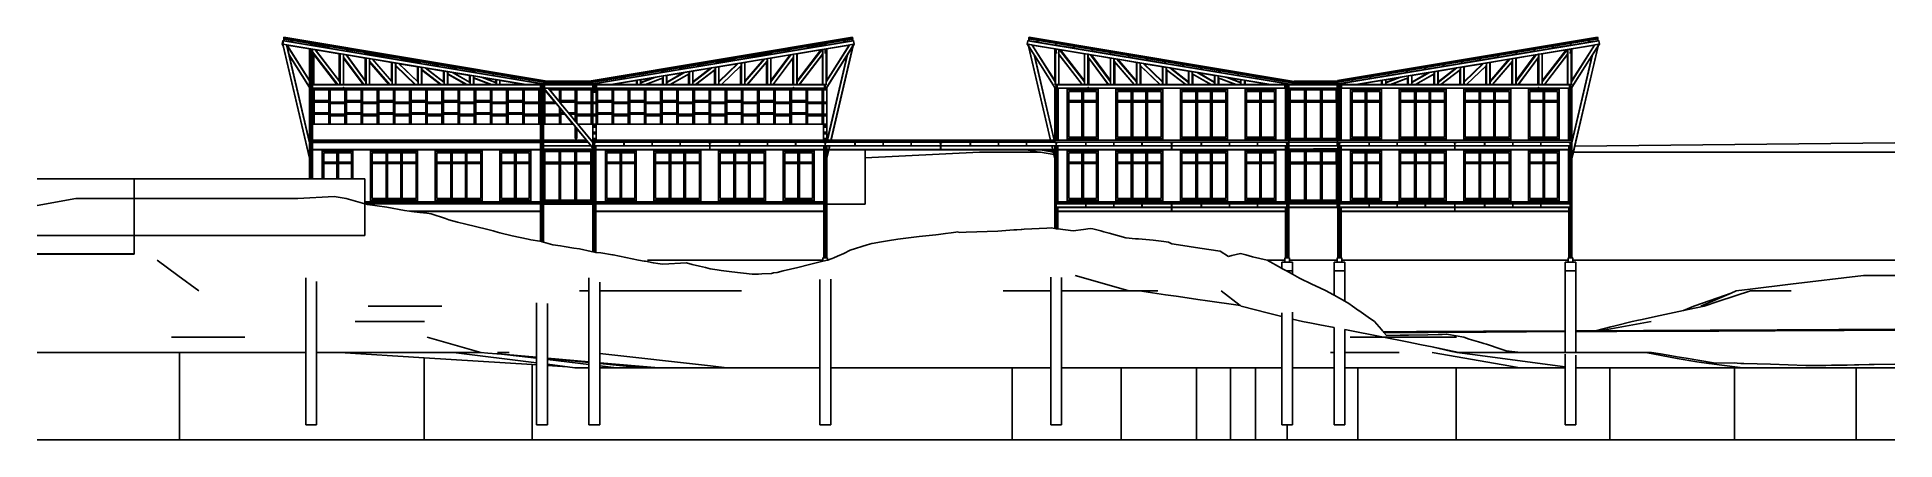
# Model space of a CAD drawing. Extents: x -60 to 60, y -11 to 16.
import ezdxf

# ---------------------------------------------------------------- set-up
doc = ezdxf.new("R2010")
doc.units = 0
doc.layers.get('0').update_dxf_attribs({"linetype": 'CONTINUOUS'})
doc.layers.add('SECTIONCUTEDGES', color=7, linetype='CONTINUOUS')

msp = doc.modelspace()

# ---------------------------------------------------------------- linework, layer by layer
for p, q in [((-44.38, 15.31), (-44.42, 15.09)), ((-44.42, 15.09), (-44.42, 15.08)), ((-44.42, 15.09), (-44.38, 15.09)), ((-44.42, 15.08), (-44.38, 15.08)), ((-44.42, 15.08), (-44.35, 14.98)), ((-44.4, 15.08), (-44.42, 15.08)), ((-44.42, 15.08), (-44.42, 15.08)), ((-44.42, 15.08), (-44.42, 15.08)), ((-44.42, 15.08), (-44.42, 15.08)), ((-44.38, 15.08), (-44.4, 15.08)), ((-44.4, 15.08), (-44.36, 15.01)), ((-44.38, 15.32), (-44.38, 15.31)), ((-44.38, 15.32), (-44.34, 15.31)), ((-44.38, 15.31), (-44.34, 15.31)), ((-44.34, 15.31), (-44.38, 15.09)), ((-44.38, 15.09), (-28.57, 12.46)), ((-44.38, 15.08), (-44.38, 15.09)), ((-44.38, 15.09), (-44.38, 15.09)), ((-44.38, 15.08), (-44.38, 15.08)), ((-44.38, 15.08), (-44.37, 15.08)), ((-44.38, 15.08), (-44.38, 15.08)), ((-44.38, 15.08), (-44.36, 15.01)), ((-44.37, 15.08), (-42.64, 7.71)), ((-44.37, 15.08), (-44.13, 15.04)), ((-44.36, 15.01), (-44.35, 14.98)), ((-44.35, 14.98), (-42.64, 7.67)), ((-44.34, 15.32), (-44.33, 15.35)), ((-44.34, 15.32), (-44.34, 15.31)), ((-44.29, 15.31), (-44.34, 15.32)), ((-44.34, 15.31), (-27.44, 12.49)), ((-44.34, 15.31), (-44.34, 15.31)), ((-44.34, 15.31), (-44.34, 15.31)), ((-44.33, 15.4), (-44.32, 15.42)), ((-44.33, 15.4), (-44.32, 15.39)), ((-44.33, 15.35), (-44.33, 15.35)), ((-44.33, 15.33), (-44.33, 15.35)), ((-44.29, 15.32), (-44.33, 15.33)), ((-44.32, 15.45), (-44.3, 15.54)), ((-44.3, 15.54), (-44.32, 15.43)), ((-44.3, 15.54), (-44.32, 15.43)), ((-44.32, 15.45), (-44.32, 15.44)), ((-44.32, 15.45), (-27.44, 12.64)), ((-44.32, 15.44), (-27.44, 12.62)), ((-44.32, 15.42), (-44.32, 15.44)), ((-44.32, 15.42), (-44.27, 15.41)), ((-44.32, 15.39), (-44.32, 15.41)), ((-44.32, 15.41), (-44.28, 15.41)), ((-27.2, 12.69), (-44.3, 15.54)), ((-44.27, 15.41), (-44.29, 15.31)), ((-44.28, 15.41), (-44.29, 15.32)), ((-44.29, 15.31), (-43.79, 15.23)), ((-44.27, 15.41), (-43.78, 15.33)), ((-44.13, 15.04), (-42.64, 8.68)), ((-44.13, 15.04), (-44.12, 15.04)), ((-44.12, 15.04), (-42.64, 14.79)), ((-44.12, 15.04), (-44.12, 15.03)), ((-44.12, 15.03), (-42.64, 14.79)), ((-44.11, 15.03), (-44.12, 15.03)), ((-44.12, 15.03), (-44.12, 15.03)), ((-44.12, 15.03), (-43.97, 14.4)), ((-44.1, 15.03), (-44.11, 15.03)), ((-44.11, 15.03), (-42.64, 12.71)), ((-44.1, 15.03), (-42.64, 12.73)), ((-43.79, 15.25), (-43.79, 15.26)), ((-43.79, 15.23), (-43.79, 15.26)), ((-43.79, 15.23), (-43.79, 15.25)), ((-43.74, 15.22), (-43.79, 15.23)), ((-43.75, 15.23), (-43.79, 15.23)), ((-43.78, 15.33), (-43.73, 15.32)), ((-43.78, 15.3), (-43.78, 15.33)), ((-43.78, 15.3), (-43.77, 15.32)), ((-43.78, 15.3), (-43.78, 15.3)), ((-43.77, 15.32), (-43.73, 15.32)), ((-43.73, 15.32), (-43.75, 15.23)), ((-43.73, 15.32), (-43.74, 15.22)), ((-43.74, 15.22), (-42.61, 15.03)), ((-43.73, 15.32), (-42.59, 15.13)), ((-42.64, 14.79), (-42.44, 14.76)), ((-42.64, 14.78), (-42.64, 14.79)), ((-42.64, 14.79), (-42.64, 14.79)), ((-42.63, 14.78), (-42.64, 14.78)), ((-42.64, 14.78), (-42.64, 14.78)), ((-42.64, 12.73), (-42.64, 14.78)), ((-42.6, 14.78), (-42.63, 14.78)), ((-42.63, 14.78), (-42.6, 14.78)), ((-42.6, 15.06), (-42.61, 15.06)), ((-42.61, 15.03), (-42.61, 15.06)), ((-42.56, 15.03), (-42.61, 15.03)), ((-42.6, 15.11), (-42.59, 15.13)), ((-42.6, 15.11), (-42.59, 15.11)), ((-42.6, 15.04), (-42.6, 15.06)), ((-42.57, 15.03), (-42.6, 15.04)), ((-42.6, 14.78), (-42.6, 14.78)), ((-42.54, 14.77), (-42.6, 14.78)), ((-42.59, 15.13), (-42.54, 15.12)), ((-42.59, 15.11), (-42.59, 15.13)), ((-42.59, 15.13), (-42.55, 15.12)), ((-42.55, 15.12), (-42.57, 15.03)), ((-42.54, 15.12), (-42.56, 15.03)), ((-42.56, 15.03), (-41.43, 14.84)), ((-42.54, 15.12), (-41.41, 14.93)), ((-42.54, 8.85), (-42.54, 14.77)), ((-42.54, 14.77), (-42.44, 14.75)), ((-42.44, 14.75), (-42.44, 14.76)), ((-42.44, 14.76), (-42.28, 14.73)), ((-42.44, 14.58), (-42.44, 14.75)), ((-42.44, 14.58), (-40.81, 12.46)), ((-42.44, 14.57), (-42.44, 14.58)), ((-42.44, 12.46), (-42.44, 14.57)), ((-42.44, 14.57), (-42.37, 14.48)), ((-42.28, 14.73), (-40.67, 12.64)), ((-42.28, 14.73), (-42.27, 14.73)), ((-42.27, 14.73), (-40.67, 14.47)), ((-42.27, 14.73), (-42.26, 14.72)), ((-42.26, 14.72), (-40.71, 14.47)), ((-42.26, 14.72), (-40.71, 12.71)), ((-41.43, 14.84), (-41.42, 14.86)), ((-41.38, 14.83), (-41.43, 14.84)), ((-41.42, 14.86), (-41.42, 14.86)), ((-41.42, 14.84), (-41.42, 14.86)), ((-41.38, 14.83), (-41.42, 14.84)), ((-41.41, 14.93), (-41.36, 14.93)), ((-41.41, 14.91), (-41.41, 14.93)), ((-41.41, 14.91), (-41.41, 14.93)), ((-41.41, 14.93), (-41.37, 14.92)), ((-41.41, 14.91), (-41.41, 14.91)), ((-41.36, 14.93), (-41.38, 14.83)), ((-41.37, 14.92), (-41.38, 14.83)), ((-41.38, 14.83), (-40.24, 14.64)), ((-41.36, 14.93), (-40.23, 14.74)), ((-40.23, 14.66), (-40.24, 14.66)), ((-40.24, 14.64), (-40.23, 14.66)), ((-40.24, 14.64), (-40.24, 14.66)), ((-40.19, 14.63), (-40.24, 14.64)), ((-40.2, 14.64), (-40.24, 14.64)), ((-40.23, 14.74), (-40.18, 14.73)), ((-40.23, 14.71), (-40.23, 14.74)), ((-40.23, 14.71), (-40.22, 14.73)), ((-40.23, 14.71), (-40.23, 14.71)), ((-40.22, 14.73), (-40.18, 14.73)), ((-40.18, 14.73), (-40.2, 14.64)), ((-40.18, 14.73), (-40.19, 14.63)), ((-40.19, 14.63), (-39.06, 14.44)), ((-40.18, 14.73), (-39.04, 14.54)), ((-39.05, 14.52), (-39.04, 14.54)), ((-39.05, 14.52), (-39.04, 14.51)), ((-39.04, 14.54), (-38.99, 14.53)), ((-39.04, 14.51), (-39.04, 14.53)), ((-39.04, 14.53), (-39, 14.53)), ((-38.99, 14.53), (-39.01, 14.43)), ((-39, 14.53), (-39.01, 14.44)), ((-38.99, 14.53), (-37.86, 14.34)), ((-24.58, 12.56), (-7.36, 15.43)), ((-7.34, 15.31), (-24.47, 12.46)), ((-7.3, 15.31), (-24.41, 12.46)), ((-7.26, 15.09), (-23.07, 12.46)), ((-13.82, 14.34), (-12.69, 14.53)), ((-12.64, 14.54), (-11.5, 14.73)), ((-11.49, 14.63), (-12.62, 14.44)), ((-11.45, 14.74), (-10.32, 14.93)), ((-10.3, 14.83), (-11.44, 14.64)), ((-9.41, 14.73), (-10.97, 12.69)), ((-9.36, 14.73), (-10.97, 12.64)), ((-9.38, 14.73), (-10.97, 12.66)), ((-9.42, 14.72), (-10.97, 12.71)), ((-9.42, 14.72), (-10.97, 14.47)), ((-10.27, 14.93), (-9.14, 15.12)), ((-9.12, 15.03), (-10.25, 14.84)), ((-9.41, 14.73), (-9.42, 14.72)), ((-9.38, 14.73), (-9.41, 14.73)), ((-9.36, 14.73), (-9.38, 14.73)), ((-9.32, 14.74), (-9.36, 14.73)), ((-9.32, 14.74), (-9.31, 14.74)), ((-9.32, 14.43), (-9.32, 14.74)), ((-9.31, 14.74), (-9.09, 14.78)), ((-9.31, 12.46), (-9.31, 14.74)), ((-9.09, 15.13), (-7.95, 15.32)), ((-7.28, 15.08), (-9.09, 12.23)), ((-9.09, 14.76), (-9.09, 14.78)), ((-9.09, 14.78), (-9.08, 14.78)), ((-9.09, 14.53), (-9.09, 14.75)), ((-9.09, 12.46), (-9.09, 14.52)), ((-7.57, 15.03), (-9.08, 12.65)), ((-9.04, 14.79), (-9.08, 14.78)), ((-9.08, 14.78), (-9.08, 14.78)), ((-9.08, 14.78), (-9.04, 14.78)), ((-9.08, 14.78), (-9.04, 14.78)), ((-9.08, 14.78), (-9.08, 14.78)), ((-9.08, 14.76), (-9.08, 14.78)), ((-9.08, 14.53), (-9.08, 14.75)), ((-9.08, 12.67), (-9.08, 14.52)), ((-7.94, 15.22), (-9.07, 15.03)), ((-7.58, 15.03), (-9.04, 12.73)), ((-7.56, 15.03), (-9.04, 14.79)), ((-9.04, 14.78), (-9.04, 14.79)), ((-9.04, 12.73), (-9.04, 14.78)), ((-9.04, 14.78), (-9.04, 14.78)), ((-7.34, 14.96), (-8.77, 8.85)), ((-7.33, 14.98), (-8.76, 8.85)), ((-7.9, 15.33), (-7.41, 15.41)), ((-7.39, 15.31), (-7.89, 15.23)), ((-7.34, 14.96), (-7.7, 14.39)), ((-7.58, 15.03), (-7.57, 15.03)), ((-7.57, 15.03), (-7.56, 15.03)), ((-7.56, 15.03), (-7.55, 15.04)), ((-7.55, 15.04), (-7.56, 15.03)), ((-7.56, 15.03), (-7.56, 15.03)), ((-7.55, 15.04), (-7.31, 15.08)), ((-7.31, 15.08), (-7.55, 15.04)), ((-7.55, 15.04), (-7.55, 15.04)), ((-7.36, 15.43), (-7.37, 15.47)), ((-7.36, 15.42), (-7.36, 15.43)), ((-7.34, 15.31), (-7.34, 15.32)), ((-7.3, 15.32), (-7.34, 15.31)), ((-7.33, 14.98), (-7.34, 14.96)), ((-7.26, 15.08), (-7.33, 14.98)), ((-7.31, 15.08), (-7.31, 15.08)), ((-7.31, 15.08), (-7.3, 15.08)), ((-7.3, 15.08), (-7.31, 15.08)), ((-7.3, 15.31), (-7.3, 15.32)), ((-7.26, 15.09), (-7.3, 15.31)), ((-7.3, 15.08), (-7.3, 15.08)), ((-7.3, 15.08), (-7.28, 15.08)), ((-7.26, 15.08), (-7.3, 15.08)), ((-7.28, 15.08), (-7.26, 15.08)), ((-7.26, 15.08), (-7.26, 15.09)), ((-7.26, 15.08), (-7.26, 15.08)), ((-7.26, 15.08), (-7.26, 15.08)), ((-7.26, 15.08), (-7.26, 15.08)), ((-7.26, 15.08), (-7.26, 15.08)), ((-7.26, 15.08), (-7.26, 15.08)), ((-7.26, 15.08), (-7.26, 15.08)), ((-7.26, 15.08), (-7.26, 15.08)), ((4.02, 15.31), (3.98, 15.09)), ((3.98, 15.08), (3.98, 15.09)), ((3.98, 15.09), (19.79, 12.46)), ((4, 15.08), (3.98, 15.08)), ((3.98, 15.08), (4.02, 15.08)), ((3.98, 15.08), (4.05, 14.98)), ((3.98, 15.08), (3.98, 15.08)), ((4, 15.08), (5.8, 12.23)), ((4.02, 15.08), (4, 15.08)), ((4.02, 15.32), (4.02, 15.31)), ((4.02, 15.32), (4.06, 15.31)), ((4.02, 15.31), (21.13, 12.46)), ((4.02, 15.08), (4.02, 15.08)), ((4.02, 15.08), (4.03, 15.08)), ((4.03, 15.08), (4.02, 15.08)), ((4.03, 15.08), (4.03, 15.08)), ((4.03, 15.08), (4.27, 15.04)), ((4.27, 15.04), (4.03, 15.08)), ((4.05, 14.98), (5.48, 8.85)), ((4.05, 14.98), (4.06, 14.96)), ((4.06, 15.32), (4.06, 15.31)), ((4.06, 15.31), (21.19, 12.46)), ((4.06, 14.96), (5.49, 8.85)), ((4.06, 14.96), (4.42, 14.39)), ((4.09, 15.47), (4.08, 15.43)), ((4.08, 15.43), (21.3, 12.56)), ((4.11, 15.31), (4.61, 15.23)), ((4.27, 15.04), (4.27, 15.04)), ((4.27, 15.04), (4.28, 15.03)), ((4.28, 15.03), (4.27, 15.04)), ((4.28, 15.03), (4.28, 15.03)), ((4.29, 15.03), (4.28, 15.03)), ((4.28, 15.03), (5.76, 14.79)), ((4.3, 15.03), (4.29, 15.03)), ((4.29, 15.03), (5.8, 12.65)), ((4.3, 15.03), (5.76, 12.73)), ((4.66, 15.22), (5.79, 15.03)), ((5.76, 14.78), (5.76, 14.79)), ((5.76, 14.79), (5.8, 14.78)), ((5.76, 12.73), (5.76, 14.78)), ((5.77, 14.78), (5.76, 14.78)), ((5.76, 14.78), (5.76, 14.78)), ((5.8, 14.78), (5.77, 14.78)), ((5.77, 14.78), (5.8, 14.78)), ((5.81, 14.78), (5.8, 14.78)), ((5.8, 14.76), (5.8, 14.78)), ((5.8, 14.78), (5.8, 14.78)), ((5.8, 14.78), (5.8, 14.78)), ((5.8, 14.53), (5.8, 14.75)), ((5.8, 12.67), (5.8, 14.52)), ((5.81, 14.76), (5.81, 14.78)), ((5.81, 14.78), (6.03, 14.74)), ((5.81, 14.53), (5.81, 14.75)), ((5.81, 12.46), (5.81, 14.52)), ((5.84, 15.03), (6.97, 14.84)), ((6.03, 12.46), (6.03, 14.74)), ((6.04, 14.74), (6.03, 14.74)), ((6.04, 14.74), (6.08, 14.73)), ((6.04, 14.43), (6.04, 14.74)), ((6.08, 14.73), (7.69, 12.64)), ((6.08, 14.73), (6.09, 14.73)), ((6.09, 14.73), (7.69, 12.66)), ((6.09, 14.73), (6.13, 14.73)), ((6.13, 14.73), (7.69, 12.69)), ((6.13, 14.73), (6.14, 14.72)), ((6.14, 14.72), (7.69, 12.71)), ((6.14, 14.72), (7.69, 14.47)), ((7.02, 14.83), (8.16, 14.64)), ((8.21, 14.63), (9.34, 14.44)), ((24.16, 12.61), (41.04, 15.43)), ((41.1, 15.31), (24.16, 12.49)), ((41.06, 15.31), (24.16, 12.5)), ((41.14, 15.09), (25.33, 12.46)), ((36.91, 14.63), (35.78, 14.44)), ((38.1, 14.83), (36.96, 14.64)), ((38.99, 14.73), (37.43, 12.69)), ((39.04, 14.73), (37.43, 12.64)), ((39.02, 14.73), (37.43, 12.66)), ((38.98, 14.72), (37.43, 12.71)), ((38.98, 14.72), (37.43, 14.47)), ((39.28, 15.03), (38.15, 14.84)), ((38.99, 14.73), (38.98, 14.72)), ((39.02, 14.73), (38.99, 14.73)), ((39.04, 14.73), (39.02, 14.73)), ((39.08, 14.74), (39.04, 14.73)), ((39.08, 14.74), (39.09, 14.74)), ((39.08, 14.43), (39.08, 14.74)), ((39.09, 14.74), (39.31, 14.78)), ((39.09, 12.46), (39.09, 14.74)), ((41.12, 15.08), (39.31, 12.23)), ((39.31, 14.76), (39.31, 14.78)), ((39.31, 14.78), (39.32, 14.78)), ((39.31, 14.53), (39.31, 14.75)), ((39.31, 12.46), (39.31, 14.52)), ((40.83, 15.03), (39.32, 12.65)), ((39.36, 14.79), (39.32, 14.78)), ((39.32, 14.78), (39.36, 14.78)), ((39.36, 14.78), (39.32, 14.78)), ((39.32, 14.78), (39.32, 14.78)), ((39.32, 14.78), (39.32, 14.78)), ((39.32, 14.76), (39.32, 14.78)), ((39.32, 14.53), (39.32, 14.75)), ((39.32, 12.67), (39.32, 14.52)), ((40.46, 15.22), (39.33, 15.03)), ((40.82, 15.03), (39.36, 12.73)), ((40.84, 15.03), (39.36, 14.79)), ((41.06, 14.96), (39.36, 7.71)), ((39.36, 14.78), (39.36, 14.79)), ((39.36, 12.73), (39.36, 14.78)), ((39.36, 14.78), (39.36, 14.78)), ((41.07, 14.98), (39.54, 8.46)), ((41.01, 15.31), (40.51, 15.23)), ((41.06, 14.96), (40.7, 14.39)), ((40.82, 15.03), (40.83, 15.03)), ((40.83, 15.03), (40.84, 15.03)), ((40.84, 15.03), (40.85, 15.04)), ((40.85, 15.04), (40.84, 15.03)), ((40.84, 15.03), (40.84, 15.03)), ((40.85, 15.04), (41.09, 15.08)), ((41.09, 15.08), (40.85, 15.04)), ((40.85, 15.04), (40.85, 15.04)), ((41.04, 15.43), (41.03, 15.47)), ((41.06, 15.31), (41.06, 15.32)), ((41.1, 15.32), (41.06, 15.31)), ((41.07, 14.98), (41.06, 14.96)), ((41.14, 15.08), (41.07, 14.98)), ((41.09, 15.08), (41.09, 15.08)), ((41.09, 15.08), (41.1, 15.08)), ((41.1, 15.08), (41.09, 15.08)), ((41.1, 15.31), (41.1, 15.32)), ((41.14, 15.09), (41.1, 15.31)), ((41.1, 15.08), (41.1, 15.08)), ((41.1, 15.08), (41.12, 15.08)), ((41.14, 15.08), (41.1, 15.08)), ((41.12, 15.08), (41.14, 15.08)), ((41.14, 15.08), (41.14, 15.09)), ((41.14, 15.08), (41.14, 15.08)), ((-43.97, 14.4), (-42.64, 12.3)), ((-43.97, 14.4), (-43.96, 14.37)), ((-43.96, 14.37), (-42.64, 12.28)), ((-43.96, 14.37), (-42.64, 8.72)), ((-42.37, 12.46), (-42.37, 14.48)), ((-42.37, 14.48), (-42.36, 14.46)), ((-42.36, 14.43), (-42.36, 14.46)), ((-42.36, 14.46), (-40.82, 12.46)), ((-42.36, 14.43), (-40.85, 12.46)), ((-42.36, 14.41), (-42.36, 14.43)), ((-42.36, 14.41), (-40.86, 12.46)), ((-42.36, 12.46), (-42.36, 14.41)), ((-40.71, 12.71), (-40.71, 14.47)), ((-40.7, 14.46), (-40.71, 14.47)), ((-40.7, 12.7), (-40.7, 14.46)), ((-40.7, 14.46), (-40.67, 14.46)), ((-40.66, 14.46), (-40.67, 14.47)), ((-40.67, 14.46), (-40.67, 14.47)), ((-40.67, 12.66), (-40.67, 14.46)), ((-40.66, 12.46), (-40.66, 14.46)), ((-40.66, 14.46), (-40.44, 14.43)), ((-40.44, 12.46), (-40.44, 14.43)), ((-40.43, 14.43), (-40.44, 14.43)), ((-40.43, 14.24), (-40.43, 14.43)), ((-40.43, 14.43), (-40.27, 14.4)), ((-40.43, 14.24), (-39.11, 12.46)), ((-40.43, 14.22), (-40.43, 14.24)), ((-40.43, 14.22), (-39.12, 12.46)), ((-40.43, 14.19), (-40.43, 14.22)), ((-40.43, 14.19), (-39.15, 12.46)), ((-40.43, 14.17), (-40.43, 14.19)), ((-40.43, 12.46), (-40.43, 14.17)), ((-40.43, 14.17), (-39.16, 12.46)), ((-40.27, 14.4), (-38.98, 12.65)), ((-40.27, 14.4), (-40.26, 14.4)), ((-40.26, 14.4), (-38.98, 14.18)), ((-40.26, 14.4), (-40.25, 14.39)), ((-40.25, 14.39), (-39.02, 14.18)), ((-40.25, 14.39), (-39.02, 12.72)), ((-39.05, 14.47), (-39.06, 14.47)), ((-39.06, 14.44), (-39.06, 14.47)), ((-39.01, 14.43), (-39.06, 14.44)), ((-39.05, 14.45), (-39.05, 14.47)), ((-39.01, 14.44), (-39.05, 14.45)), ((-39.02, 12.72), (-39.02, 14.18)), ((-39.01, 14.18), (-39.02, 14.18)), ((-39.01, 14.43), (-37.88, 14.24)), ((-39.01, 12.7), (-39.01, 14.18)), ((-39.01, 14.18), (-38.98, 14.18)), ((-38.97, 14.18), (-38.98, 14.18)), ((-38.98, 12.66), (-38.98, 14.18)), ((-38.98, 14.18), (-38.98, 14.18)), ((-38.97, 12.46), (-38.97, 14.18)), ((-38.97, 14.18), (-38.75, 14.15)), ((-38.75, 12.46), (-38.75, 14.15)), ((-38.74, 14.14), (-38.75, 14.15)), ((-38.74, 13.98), (-38.74, 14.14)), ((-38.74, 14.14), (-38.57, 14.12)), ((-38.74, 13.98), (-37.43, 12.46)), ((-38.74, 13.96), (-38.74, 13.98)), ((-38.74, 13.96), (-37.44, 12.46)), ((-38.74, 13.93), (-38.74, 13.96)), ((-38.74, 13.93), (-37.47, 12.46)), ((-38.74, 13.91), (-38.74, 13.93)), ((-38.74, 12.46), (-38.74, 13.91)), ((-38.74, 13.91), (-37.48, 12.46)), ((-38.57, 14.12), (-37.28, 12.63)), ((-38.57, 14.12), (-38.55, 14.11)), ((-38.55, 14.11), (-37.28, 13.9)), ((-38.55, 14.11), (-38.54, 14.11)), ((-38.54, 14.11), (-37.32, 13.9)), ((-38.54, 14.11), (-37.32, 12.69)), ((-37.88, 14.24), (-37.87, 14.27)), ((-37.83, 14.24), (-37.88, 14.24)), ((-37.87, 14.27), (-37.87, 14.27)), ((-37.87, 14.25), (-37.87, 14.27)), ((-37.83, 14.24), (-37.87, 14.25)), ((-37.86, 14.34), (-37.81, 14.33)), ((-37.86, 14.32), (-37.86, 14.34)), ((-37.86, 14.32), (-37.86, 14.34)), ((-37.86, 14.34), (-37.82, 14.33)), ((-37.86, 14.32), (-37.86, 14.32)), ((-37.81, 14.33), (-37.83, 14.24)), ((-37.82, 14.33), (-37.83, 14.24)), ((-37.83, 14.24), (-36.69, 14.05)), ((-37.81, 14.33), (-36.68, 14.15)), ((-37.32, 12.69), (-37.32, 13.9)), ((-37.32, 13.9), (-37.31, 13.9)), ((-37.31, 12.68), (-37.31, 13.9)), ((-37.31, 13.9), (-37.28, 13.9)), ((-37.28, 13.9), (-37.27, 13.9)), ((-37.28, 13.9), (-37.28, 13.9)), ((-37.28, 12.64), (-37.28, 13.9)), ((-37.27, 12.46), (-37.27, 13.9)), ((-37.27, 13.9), (-37.05, 13.86)), ((-37.05, 12.46), (-37.05, 13.86)), ((-37.05, 13.86), (-37.04, 13.86)), ((-37.04, 13.71), (-37.04, 13.86)), ((-37.04, 13.86), (-36.85, 13.83)), ((-37.04, 13.71), (-35.75, 12.46)), ((-37.04, 13.7), (-37.04, 13.71)), ((-37.04, 13.7), (-35.76, 12.46)), ((-37.04, 13.67), (-37.04, 13.7)), ((-37.04, 13.67), (-35.79, 12.46)), ((-37.04, 13.66), (-37.04, 13.67)), ((-37.04, 12.46), (-37.04, 13.66)), ((-37.04, 13.66), (-35.8, 12.46)), ((-36.85, 13.83), (-35.59, 12.61)), ((-36.85, 13.83), (-36.83, 13.83)), ((-36.83, 13.83), (-35.59, 13.62)), ((-36.83, 13.83), (-36.83, 13.82)), ((-36.83, 13.82), (-35.63, 13.62)), ((-36.83, 13.82), (-35.63, 12.67)), ((-36.68, 14.07), (-36.69, 14.07)), ((-36.69, 14.05), (-36.68, 14.07)), ((-36.69, 14.05), (-36.69, 14.07)), ((-36.64, 14.04), (-36.69, 14.05)), ((-36.65, 14.04), (-36.69, 14.05)), ((-36.68, 14.15), (-36.63, 14.14)), ((-36.68, 14.12), (-36.68, 14.15)), ((-36.68, 14.12), (-36.67, 14.12)), ((-36.67, 14.12), (-36.67, 14.14)), ((-36.67, 14.14), (-36.63, 14.13)), ((-36.63, 14.13), (-36.65, 14.04)), ((-36.63, 14.14), (-36.64, 14.04)), ((-36.64, 14.04), (-35.51, 13.85)), ((-36.63, 14.14), (-35.49, 13.95)), ((-35.63, 12.67), (-35.63, 13.62)), ((-35.63, 13.62), (-35.62, 13.62)), ((-35.62, 12.66), (-35.62, 13.62)), ((-35.62, 13.62), (-35.59, 13.61)), ((-35.59, 13.62), (-35.58, 13.62)), ((-35.59, 13.61), (-35.59, 13.62)), ((-35.59, 12.63), (-35.59, 13.61)), ((-35.58, 12.46), (-35.58, 13.62)), ((-35.58, 13.62), (-35.36, 13.58)), ((-35.51, 13.85), (-35.5, 13.87)), ((-35.46, 13.84), (-35.51, 13.85)), ((-35.5, 13.92), (-35.49, 13.95)), ((-35.5, 13.92), (-35.49, 13.92)), ((-35.5, 13.87), (-35.5, 13.87)), ((-35.5, 13.85), (-35.5, 13.87)), ((-35.46, 13.85), (-35.5, 13.85)), ((-35.49, 13.95), (-35.44, 13.94)), ((-35.49, 13.92), (-35.49, 13.94)), ((-35.49, 13.94), (-35.45, 13.94)), ((-35.44, 13.94), (-35.46, 13.84)), ((-35.45, 13.94), (-35.46, 13.85)), ((-35.46, 13.84), (-34.32, 13.65)), ((-35.44, 13.94), (-34.31, 13.75)), ((-35.36, 12.46), (-35.36, 13.58)), ((-35.36, 13.58), (-35.35, 13.58)), ((-35.35, 13.44), (-35.35, 13.58)), ((-35.35, 13.58), (-35.12, 13.54)), ((-35.35, 13.43), (-35.35, 13.44)), ((-35.35, 13.44), (-34.08, 12.46)), ((-35.35, 13.43), (-34.09, 12.46)), ((-35.35, 13.41), (-35.35, 13.43)), ((-35.35, 13.41), (-34.12, 12.46)), ((-35.35, 13.4), (-35.35, 13.41)), ((-35.35, 12.46), (-35.35, 13.4)), ((-35.35, 13.4), (-34.13, 12.46)), ((-35.12, 13.54), (-33.9, 12.6)), ((-35.12, 13.54), (-35.1, 13.54)), ((-35.1, 13.54), (-33.9, 13.34)), ((-35.1, 13.54), (-35.09, 13.53)), ((-35.09, 13.53), (-33.94, 13.34)), ((-35.09, 13.53), (-33.94, 12.64)), ((-34.32, 13.68), (-34.32, 13.68)), ((-34.32, 13.66), (-34.32, 13.68)), ((-34.32, 13.65), (-34.32, 13.68)), ((-34.28, 13.65), (-34.32, 13.66)), ((-34.28, 13.64), (-34.32, 13.65)), ((-34.31, 13.75), (-34.26, 13.74)), ((-34.31, 13.73), (-34.31, 13.75)), ((-34.31, 13.73), (-34.3, 13.75)), ((-34.31, 13.73), (-34.31, 13.73)), ((-34.3, 13.75), (-34.26, 13.74)), ((-34.26, 13.74), (-34.28, 13.64)), ((-34.26, 13.74), (-34.28, 13.65)), ((-34.28, 13.64), (-33.14, 13.46)), ((-34.26, 13.74), (-33.12, 13.55)), ((-33.94, 12.64), (-33.94, 13.34)), ((-33.94, 13.34), (-33.93, 13.34)), ((-33.93, 12.64), (-33.93, 13.34)), ((-33.93, 13.34), (-33.9, 13.33)), ((-33.9, 13.34), (-33.89, 13.34)), ((-33.9, 13.33), (-33.9, 13.34)), ((-33.9, 12.61), (-33.9, 13.33)), ((-33.89, 12.46), (-33.89, 13.34)), ((-33.89, 13.34), (-33.67, 13.3)), ((-33.67, 12.46), (-33.67, 13.3)), ((-33.67, 13.3), (-33.66, 13.3)), ((-33.66, 13.17), (-33.66, 13.3)), ((-33.66, 13.3), (-33.35, 13.25)), ((-33.13, 13.48), (-33.14, 13.48)), ((-33.14, 13.46), (-33.13, 13.48)), ((-33.14, 13.46), (-33.14, 13.48)), ((-33.09, 13.45), (-33.14, 13.46)), ((-33.1, 13.45), (-33.14, 13.46)), ((-33.13, 13.53), (-33.12, 13.55)), ((-33.13, 13.53), (-33.12, 13.53)), ((-33.12, 13.55), (-33.08, 13.55)), ((-33.12, 13.53), (-33.12, 13.55)), ((-33.12, 13.55), (-33.08, 13.54)), ((-33.08, 13.54), (-33.1, 13.45)), ((-33.08, 13.55), (-33.09, 13.45)), ((-33.09, 13.45), (-31.96, 13.26)), ((-33.08, 13.55), (-31.94, 13.36)), ((-31.96, 13.26), (-31.95, 13.28)), ((-31.95, 13.33), (-31.94, 13.36)), ((-31.95, 13.33), (-31.94, 13.33)), ((-31.95, 13.28), (-31.95, 13.28)), ((-31.95, 13.26), (-31.95, 13.28)), ((-31.94, 13.36), (-31.89, 13.35)), ((-31.94, 13.33), (-31.94, 13.35)), ((-31.94, 13.35), (-31.9, 13.34)), ((-31.89, 13.35), (-31.91, 13.25)), ((-31.9, 13.34), (-31.91, 13.26)), ((-31.89, 13.35), (-30.76, 13.16)), ((-20.92, 13.16), (-19.79, 13.35)), ((-19.74, 13.36), (-18.61, 13.55)), ((-18.59, 13.45), (-19.72, 13.26)), ((-18.56, 13.55), (-17.42, 13.74)), ((-17.41, 13.64), (-18.54, 13.46)), ((-17.98, 13.3), (-18.29, 13.25)), ((-17.97, 13.3), (-17.98, 13.3)), ((-17.98, 13.17), (-17.98, 13.3)), ((-17.75, 13.34), (-17.97, 13.3)), ((-17.97, 12.46), (-17.97, 13.3)), ((-17.75, 12.46), (-17.75, 13.34)), ((-17.74, 13.34), (-17.75, 13.34)), ((-16.52, 13.54), (-17.74, 12.6)), ((-16.54, 13.54), (-17.74, 12.61)), ((-16.59, 13.53), (-17.74, 12.64)), ((-16.57, 13.53), (-17.74, 12.63)), ((-16.59, 13.53), (-17.74, 13.34)), ((-17.74, 12.64), (-17.74, 13.34)), ((-16.29, 13.44), (-17.56, 12.46)), ((-16.33, 13.4), (-17.55, 12.46)), ((-17.37, 13.75), (-16.24, 13.94)), ((-16.22, 13.84), (-17.36, 13.65)), ((-16.57, 13.53), (-16.59, 13.53)), ((-16.54, 13.54), (-16.57, 13.53)), ((-16.52, 13.54), (-16.54, 13.54)), ((-16.29, 13.58), (-16.52, 13.54)), ((-16.32, 13.41), (-16.33, 13.4)), ((-16.33, 12.46), (-16.33, 13.4)), ((-16.29, 13.43), (-16.32, 13.41)), ((-16.32, 12.46), (-16.32, 13.41)), ((-16.28, 13.58), (-16.29, 13.58)), ((-16.29, 13.44), (-16.29, 13.58)), ((-16.29, 13.43), (-16.29, 13.44)), ((-16.29, 12.46), (-16.29, 13.43)), ((-16.06, 13.62), (-16.28, 13.58)), ((-16.28, 12.46), (-16.28, 13.58)), ((-16.19, 13.95), (-15.05, 14.14)), ((-15.04, 14.04), (-16.17, 13.85)), ((-16.06, 12.46), (-16.06, 13.62)), ((-16.05, 13.62), (-16.06, 13.62)), ((-14.79, 13.83), (-16.05, 12.61)), ((-14.81, 13.83), (-16.05, 12.63)), ((-14.86, 13.82), (-16.05, 12.67)), ((-14.84, 13.82), (-16.05, 12.65)), ((-14.86, 13.82), (-16.05, 13.62)), ((-16.05, 12.67), (-16.05, 13.62)), ((-14.6, 13.71), (-15.89, 12.46)), ((-14.64, 13.66), (-15.88, 12.46)), ((-15.01, 14.15), (-13.87, 14.33)), ((-13.85, 14.24), (-14.99, 14.05)), ((-14.84, 13.82), (-14.86, 13.82)), ((-14.81, 13.83), (-14.84, 13.82)), ((-14.79, 13.83), (-14.81, 13.83)), ((-14.6, 13.86), (-14.79, 13.83)), ((-14.63, 13.67), (-14.64, 13.66)), ((-14.64, 12.46), (-14.64, 13.66)), ((-14.6, 13.7), (-14.63, 13.67)), ((-14.63, 12.46), (-14.63, 13.67)), ((-14.59, 13.86), (-14.6, 13.86)), ((-14.6, 13.71), (-14.6, 13.86)), ((-14.6, 13.7), (-14.6, 13.71)), ((-14.6, 12.46), (-14.6, 13.7)), ((-14.37, 13.9), (-14.59, 13.86)), ((-14.59, 12.46), (-14.59, 13.86)), ((-14.37, 12.46), (-14.37, 13.9)), ((-14.36, 13.9), (-14.37, 13.9)), ((-13.08, 14.12), (-14.36, 12.63)), ((-13.14, 14.11), (-14.36, 12.69)), ((-13.12, 14.11), (-14.36, 12.68)), ((-13.09, 14.11), (-14.36, 12.64)), ((-13.14, 14.11), (-14.36, 13.9)), ((-14.36, 12.69), (-14.36, 13.9)), ((-12.91, 13.98), (-14.21, 12.46)), ((-12.95, 13.91), (-14.2, 12.46)), ((-12.67, 14.43), (-13.8, 14.24)), ((-13.12, 14.11), (-13.14, 14.11)), ((-13.09, 14.11), (-13.12, 14.11)), ((-13.08, 14.12), (-13.09, 14.11)), ((-12.91, 14.14), (-13.08, 14.12)), ((-12.94, 13.93), (-12.95, 13.91)), ((-12.95, 12.46), (-12.95, 13.91)), ((-12.91, 13.96), (-12.94, 13.93)), ((-12.94, 12.46), (-12.94, 13.93)), ((-12.91, 14.14), (-12.9, 14.15)), ((-12.91, 13.98), (-12.91, 14.14)), ((-12.91, 13.96), (-12.91, 13.98)), ((-12.91, 12.46), (-12.91, 13.96)), ((-12.9, 14.15), (-12.68, 14.18)), ((-12.9, 12.46), (-12.9, 14.15)), ((-12.68, 12.46), (-12.68, 14.18)), ((-12.68, 14.18), (-12.67, 14.18)), ((-11.37, 14.4), (-12.67, 12.65)), ((-11.38, 14.4), (-12.67, 12.66)), ((-11.43, 14.39), (-12.67, 12.72)), ((-11.41, 14.39), (-12.67, 12.7)), ((-11.43, 14.39), (-12.67, 14.18)), ((-12.67, 12.72), (-12.67, 14.18)), ((-11.21, 14.24), (-12.53, 12.46)), ((-11.25, 14.17), (-12.52, 12.46)), ((-11.41, 14.39), (-11.43, 14.39)), ((-11.38, 14.4), (-11.41, 14.39)), ((-11.37, 14.4), (-11.38, 14.4)), ((-11.21, 14.43), (-11.37, 14.4)), ((-11.24, 14.18), (-11.25, 14.17)), ((-11.25, 12.46), (-11.25, 14.17)), ((-11.21, 14.22), (-11.24, 14.18)), ((-11.24, 12.46), (-11.24, 14.18)), ((-11.21, 14.43), (-11.2, 14.43)), ((-11.21, 14.24), (-11.21, 14.43)), ((-11.21, 14.22), (-11.21, 14.24)), ((-11.21, 12.46), (-11.21, 14.22)), ((-11.2, 14.43), (-10.98, 14.46)), ((-11.2, 12.46), (-11.2, 14.43)), ((-10.98, 14.46), (-10.97, 14.47)), ((-10.98, 12.46), (-10.98, 14.46)), ((-10.97, 12.71), (-10.97, 14.47)), ((-9.32, 14.43), (-10.83, 12.46)), ((-9.32, 14.41), (-10.82, 12.46)), ((-9.32, 14.41), (-9.32, 14.43)), ((-9.32, 12.46), (-9.32, 14.41)), ((-7.72, 14.37), (-9.04, 12.28)), ((-7.72, 14.37), (-9.01, 8.85)), ((-7.7, 14.39), (-9, 8.85)), ((-7.7, 14.39), (-7.72, 14.37)), ((4.42, 14.39), (5.72, 8.85)), ((4.42, 14.39), (4.44, 14.37)), ((4.44, 14.37), (5.73, 8.85)), ((4.44, 14.37), (5.76, 12.28)), ((6.04, 14.43), (7.55, 12.46)), ((6.04, 14.41), (6.04, 14.43)), ((6.04, 14.41), (7.54, 12.46)), ((6.04, 12.46), (6.04, 14.41)), ((7.7, 14.46), (7.69, 14.47)), ((7.69, 12.71), (7.69, 14.47)), ((7.7, 12.46), (7.7, 14.46)), ((7.7, 14.46), (7.92, 14.43)), ((7.92, 12.46), (7.92, 14.43)), ((7.93, 14.43), (7.92, 14.43)), ((7.93, 14.24), (7.93, 14.43)), ((7.93, 14.43), (8.09, 14.4)), ((7.93, 14.24), (9.25, 12.46)), ((7.93, 14.22), (7.93, 14.24)), ((7.93, 12.46), (7.93, 14.22)), ((7.93, 14.22), (7.96, 14.18)), ((7.96, 12.46), (7.96, 14.18)), ((7.96, 14.18), (7.97, 14.17)), ((7.97, 12.46), (7.97, 14.17)), ((7.97, 14.17), (9.24, 12.46)), ((8.09, 14.4), (9.38, 12.65)), ((8.09, 14.4), (8.1, 14.4)), ((8.1, 14.4), (9.38, 12.66)), ((8.1, 14.4), (8.13, 14.39)), ((8.13, 14.39), (9.38, 12.7)), ((8.13, 14.39), (8.15, 14.39)), ((8.15, 14.39), (9.38, 12.72)), ((8.15, 14.39), (9.38, 14.18)), ((9.39, 14.18), (9.38, 14.18)), ((9.38, 12.72), (9.38, 14.18)), ((9.39, 14.43), (10.52, 14.24)), ((9.39, 12.46), (9.39, 14.18)), ((9.39, 14.18), (9.61, 14.15)), ((9.61, 12.46), (9.61, 14.15)), ((9.62, 14.14), (9.61, 14.15)), ((9.62, 13.98), (9.62, 14.14)), ((9.62, 14.14), (9.79, 14.12)), ((9.62, 13.98), (10.93, 12.46)), ((9.62, 13.96), (9.62, 13.98)), ((9.62, 12.46), (9.62, 13.96)), ((9.62, 13.96), (9.65, 13.93)), ((9.65, 12.46), (9.65, 13.93)), ((9.65, 13.93), (9.66, 13.91)), ((9.66, 12.46), (9.66, 13.91)), ((9.66, 13.91), (10.92, 12.46)), ((9.79, 14.12), (11.08, 12.63)), ((9.79, 14.12), (9.81, 14.11)), ((9.81, 14.11), (11.08, 12.64)), ((9.81, 14.11), (9.84, 14.11)), ((9.84, 14.11), (11.08, 12.68)), ((9.84, 14.11), (9.86, 14.11)), ((9.86, 14.11), (11.08, 12.69)), ((9.86, 14.11), (11.08, 13.9)), ((10.57, 14.24), (11.71, 14.05)), ((11.08, 13.9), (11.09, 13.9)), ((11.08, 12.69), (11.08, 13.9)), ((11.09, 12.46), (11.09, 13.9)), ((11.09, 13.9), (11.31, 13.86)), ((11.31, 12.46), (11.31, 13.86)), ((11.31, 13.86), (11.32, 13.86)), ((11.32, 13.71), (11.32, 13.86)), ((11.32, 13.86), (11.51, 13.83)), ((11.32, 13.71), (12.61, 12.46)), ((11.32, 13.7), (11.32, 13.71)), ((11.32, 12.46), (11.32, 13.7)), ((11.32, 13.7), (11.35, 13.67)), ((11.35, 12.46), (11.35, 13.67)), ((11.35, 13.67), (11.36, 13.66)), ((11.36, 12.46), (11.36, 13.66)), ((11.36, 13.66), (12.6, 12.46)), ((11.51, 13.83), (12.77, 12.61)), ((11.51, 13.83), (11.53, 13.83)), ((11.53, 13.83), (12.77, 12.63)), ((11.53, 13.83), (11.56, 13.82)), ((11.56, 13.82), (12.77, 12.65)), ((11.56, 13.82), (11.57, 13.82)), ((11.57, 13.82), (12.77, 12.67)), ((11.57, 13.82), (12.77, 13.62)), ((11.76, 14.04), (12.89, 13.85)), ((12.77, 13.62), (12.78, 13.62)), ((12.77, 12.67), (12.77, 13.62)), ((12.78, 12.46), (12.78, 13.62)), ((12.78, 13.62), (13, 13.58)), ((12.94, 13.84), (14.08, 13.65)), ((13, 12.46), (13, 13.58)), ((13, 13.58), (13.01, 13.58)), ((13.01, 13.44), (13.01, 13.58)), ((13.01, 13.58), (13.24, 13.54)), ((13.01, 13.43), (13.01, 13.44)), ((13.01, 13.44), (14.28, 12.46)), ((13.01, 12.46), (13.01, 13.43)), ((13.01, 13.43), (13.04, 13.41)), ((13.04, 12.46), (13.04, 13.41)), ((13.04, 13.41), (13.05, 13.4)), ((13.05, 12.46), (13.05, 13.4)), ((13.05, 13.4), (14.27, 12.46)), ((13.24, 13.54), (14.46, 12.6)), ((13.24, 13.54), (13.26, 13.54)), ((13.26, 13.54), (14.46, 12.61)), ((13.26, 13.54), (13.29, 13.53)), ((13.29, 13.53), (14.46, 12.63)), ((13.29, 13.53), (13.31, 13.53)), ((13.31, 13.53), (14.46, 12.64)), ((13.31, 13.53), (14.46, 13.34)), ((14.12, 13.64), (15.26, 13.46)), ((14.46, 13.34), (14.47, 13.34)), ((14.46, 12.64), (14.46, 13.34)), ((14.47, 12.46), (14.47, 13.34)), ((14.47, 13.34), (14.69, 13.3)), ((14.69, 12.46), (14.69, 13.3)), ((14.69, 13.3), (14.7, 13.3)), ((14.7, 13.17), (14.7, 13.3)), ((14.7, 13.3), (15.01, 13.25)), ((15.31, 13.45), (16.44, 13.26)), ((29.81, 13.45), (28.68, 13.26)), ((30.99, 13.64), (29.86, 13.46)), ((30.42, 13.3), (30.11, 13.25)), ((30.43, 13.3), (30.42, 13.3)), ((30.42, 13.17), (30.42, 13.3)), ((30.65, 13.34), (30.43, 13.3)), ((30.43, 12.46), (30.43, 13.3)), ((30.65, 12.46), (30.65, 13.34)), ((30.66, 13.34), (30.65, 13.34)), ((31.88, 13.54), (30.66, 12.6)), ((31.86, 13.54), (30.66, 12.61)), ((31.83, 13.53), (30.66, 12.63)), ((31.81, 13.53), (30.66, 12.64)), ((31.81, 13.53), (30.66, 13.34)), ((30.66, 12.64), (30.66, 13.34)), ((32.11, 13.44), (30.84, 12.46)), ((32.07, 13.4), (30.85, 12.46)), ((32.18, 13.84), (31.04, 13.65)), ((31.83, 13.53), (31.81, 13.53)), ((31.86, 13.54), (31.83, 13.53)), ((31.88, 13.54), (31.86, 13.54)), ((32.11, 13.58), (31.88, 13.54)), ((32.08, 13.41), (32.07, 13.4)), ((32.07, 12.46), (32.07, 13.4)), ((32.11, 13.43), (32.08, 13.41)), ((32.08, 12.46), (32.08, 13.41)), ((32.12, 13.58), (32.11, 13.58)), ((32.11, 13.44), (32.11, 13.58)), ((32.11, 13.43), (32.11, 13.44)), ((32.11, 12.46), (32.11, 13.43)), ((32.34, 13.62), (32.12, 13.58)), ((32.12, 12.46), (32.12, 13.58)), ((33.36, 14.04), (32.23, 13.85)), ((32.34, 12.46), (32.34, 13.62)), ((32.35, 13.62), (32.34, 13.62)), ((33.61, 13.83), (32.35, 12.61)), ((33.59, 13.83), (32.35, 12.63)), ((33.56, 13.82), (32.35, 12.65)), ((33.54, 13.82), (32.35, 12.67)), ((33.54, 13.82), (32.35, 13.62)), ((32.35, 12.67), (32.35, 13.62)), ((33.8, 13.71), (32.51, 12.46)), ((33.76, 13.66), (32.52, 12.46)), ((34.55, 14.24), (33.41, 14.05)), ((33.56, 13.82), (33.54, 13.82)), ((33.59, 13.83), (33.56, 13.82)), ((33.61, 13.83), (33.59, 13.83)), ((33.8, 13.86), (33.61, 13.83)), ((33.77, 13.67), (33.76, 13.66)), ((33.76, 12.46), (33.76, 13.66)), ((33.8, 13.7), (33.77, 13.67)), ((33.77, 12.46), (33.77, 13.67)), ((33.81, 13.86), (33.8, 13.86)), ((33.8, 13.71), (33.8, 13.86)), ((33.8, 13.7), (33.8, 13.71)), ((33.8, 12.46), (33.8, 13.7)), ((34.03, 13.9), (33.81, 13.86)), ((33.81, 12.46), (33.81, 13.86)), ((34.03, 12.46), (34.03, 13.9)), ((34.04, 13.9), (34.03, 13.9)), ((35.32, 14.12), (34.04, 12.63)), ((35.28, 14.11), (34.04, 12.68)), ((35.26, 14.11), (34.04, 12.69)), ((35.31, 14.11), (34.04, 12.64)), ((35.26, 14.11), (34.04, 13.9)), ((34.04, 12.69), (34.04, 13.9)), ((35.49, 13.98), (34.19, 12.46)), ((35.45, 13.91), (34.2, 12.46)), ((35.73, 14.43), (34.6, 14.24)), ((35.28, 14.11), (35.26, 14.11)), ((35.31, 14.11), (35.28, 14.11)), ((35.32, 14.12), (35.31, 14.11)), ((35.49, 14.14), (35.32, 14.12)), ((35.46, 13.93), (35.45, 13.91)), ((35.45, 12.46), (35.45, 13.91)), ((35.49, 13.96), (35.46, 13.93)), ((35.46, 12.46), (35.46, 13.93)), ((35.49, 14.14), (35.5, 14.15)), ((35.49, 13.98), (35.49, 14.14)), ((35.49, 13.96), (35.49, 13.98)), ((35.49, 12.46), (35.49, 13.96)), ((35.5, 14.15), (35.72, 14.18)), ((35.5, 12.46), (35.5, 14.15)), ((35.72, 12.46), (35.72, 14.18)), ((35.72, 14.18), (35.73, 14.18)), ((37.03, 14.4), (35.73, 12.65)), ((37.02, 14.4), (35.73, 12.66)), ((36.99, 14.39), (35.73, 12.7)), ((36.97, 14.39), (35.73, 12.72)), ((36.97, 14.39), (35.73, 14.18)), ((35.73, 12.72), (35.73, 14.18)), ((37.19, 14.24), (35.87, 12.46)), ((37.15, 14.17), (35.88, 12.46)), ((36.99, 14.39), (36.97, 14.39)), ((37.02, 14.4), (36.99, 14.39)), ((37.03, 14.4), (37.02, 14.4)), ((37.19, 14.43), (37.03, 14.4)), ((37.16, 14.18), (37.15, 14.17)), ((37.15, 12.46), (37.15, 14.17)), ((37.19, 14.22), (37.16, 14.18)), ((37.16, 12.46), (37.16, 14.18)), ((37.19, 14.43), (37.2, 14.43)), ((37.19, 14.24), (37.19, 14.43)), ((37.19, 14.22), (37.19, 14.24)), ((37.19, 12.46), (37.19, 14.22)), ((37.2, 14.43), (37.42, 14.46)), ((37.2, 12.46), (37.2, 14.43)), ((37.42, 14.46), (37.43, 14.47)), ((37.42, 12.46), (37.42, 14.46)), ((37.43, 12.71), (37.43, 14.47)), ((39.08, 14.43), (37.57, 12.46)), ((39.08, 14.41), (37.58, 12.46)), ((39.08, 14.41), (39.08, 14.43)), ((39.08, 12.46), (39.08, 14.41)), ((40.7, 14.39), (39.36, 8.68)), ((40.68, 14.37), (39.36, 8.72)), ((40.68, 14.37), (39.36, 12.28)), ((40.7, 14.39), (40.68, 14.37)), ((-42.64, 12.71), (-42.64, 12.73)), ((-42.64, 12.3), (-42.64, 12.71)), ((-42.64, 12.28), (-42.64, 12.3)), ((-42.64, 8.85), (-42.64, 12.28)), ((-42.44, 12.45), (-42.44, 12.46)), ((-42.44, 12.46), (-42.37, 12.46)), ((-42.44, 12.23), (-42.44, 12.45)), ((-42.44, 12.45), (-27.68, 12.45)), ((-42.44, 12.22), (-42.44, 12.23)), ((-42.44, 12.23), (-27.64, 12.23)), ((-42.44, 12.22), (-27.64, 12.22)), ((-42.44, 12.12), (-42.44, 12.22)), ((-42.44, 12.12), (-42.34, 12.12)), ((-42.44, 9.9), (-42.44, 12.12)), ((-42.36, 12.46), (-42.37, 12.46)), ((-42.36, 12.46), (-40.86, 12.46)), ((-42.34, 11.43), (-42.34, 12.12)), ((-42.34, 12.12), (-41.39, 12.12)), ((-41.39, 12.12), (-41.29, 12.12)), ((-41.39, 11.43), (-41.39, 12.12)), ((-41.29, 12.12), (-40.34, 12.12)), ((-41.29, 11.33), (-41.29, 12.12)), ((-40.85, 12.46), (-40.86, 12.46)), ((-40.82, 12.46), (-40.85, 12.46)), ((-40.81, 12.46), (-40.82, 12.46)), ((-40.67, 12.46), (-40.81, 12.46)), ((-40.71, 12.71), (-40.7, 12.7)), ((-40.7, 12.7), (-40.67, 12.66)), ((-40.67, 12.66), (-40.67, 12.64)), ((-40.67, 12.64), (-40.67, 12.46)), ((-40.67, 12.46), (-40.66, 12.46)), ((-40.44, 12.46), (-40.66, 12.46)), ((-40.39, 12.3), (-40.48, 12.23)), ((-40.44, 12.46), (-40.43, 12.46)), ((-40.43, 12.46), (-39.16, 12.46)), ((-40.34, 12.12), (-40.24, 12.12)), ((-40.34, 11.33), (-40.34, 12.12)), ((-40.24, 11.43), (-40.24, 12.12)), ((-40.24, 12.12), (-39.29, 12.12)), ((-39.29, 12.12), (-39.19, 12.12)), ((-39.29, 11.43), (-39.29, 12.12)), ((-39.19, 11.33), (-39.19, 12.12)), ((-39.19, 12.12), (-38.24, 12.12)), ((-39.15, 12.46), (-39.16, 12.46)), ((-39.12, 12.46), (-39.15, 12.46)), ((-39.11, 12.46), (-39.12, 12.46)), ((-38.98, 12.46), (-39.11, 12.46)), ((-39.02, 12.72), (-39.01, 12.7)), ((-39.01, 12.7), (-38.98, 12.66)), ((-38.98, 12.66), (-38.98, 12.65)), ((-38.98, 12.65), (-38.98, 12.46)), ((-38.98, 12.46), (-38.97, 12.46)), ((-38.75, 12.46), (-38.97, 12.46)), ((-38.75, 12.46), (-38.74, 12.46)), ((-38.74, 12.46), (-37.48, 12.46)), ((-38.24, 12.12), (-38.14, 12.12)), ((-38.24, 11.33), (-38.24, 12.12)), ((-38.14, 11.43), (-38.14, 12.12)), ((-38.14, 12.12), (-37.19, 12.12)), ((-37.47, 12.46), (-37.48, 12.46)), ((-37.44, 12.46), (-37.47, 12.46)), ((-37.43, 12.46), (-37.44, 12.46)), ((-37.28, 12.46), (-37.43, 12.46)), ((-37.32, 12.69), (-37.31, 12.68)), ((-37.31, 12.68), (-37.28, 12.64)), ((-37.28, 12.64), (-37.28, 12.63)), ((-37.28, 12.63), (-37.28, 12.46)), ((-37.28, 12.46), (-37.27, 12.46)), ((-37.05, 12.46), (-37.27, 12.46)), ((-37.19, 12.12), (-37.09, 12.12)), ((-37.19, 11.43), (-37.19, 12.12)), ((-37.09, 11.33), (-37.09, 12.12)), ((-37.09, 12.12), (-36.14, 12.12)), ((-37.05, 12.46), (-37.04, 12.46)), ((-37.04, 12.46), (-35.8, 12.46)), ((-36.14, 12.12), (-36.04, 12.12)), ((-36.14, 11.33), (-36.14, 12.12)), ((-36.04, 11.43), (-36.04, 12.12)), ((-36.04, 12.12), (-35.09, 12.12)), ((-35.79, 12.46), (-35.8, 12.46)), ((-35.76, 12.46), (-35.79, 12.46)), ((-35.75, 12.46), (-35.76, 12.46)), ((-35.59, 12.46), (-35.75, 12.46)), ((-35.63, 12.67), (-35.62, 12.66)), ((-35.62, 12.66), (-35.59, 12.63)), ((-35.59, 12.63), (-35.59, 12.61)), ((-35.59, 12.61), (-35.59, 12.46)), ((-35.59, 12.46), (-35.58, 12.46)), ((-35.36, 12.46), (-35.58, 12.46)), ((-35.36, 12.46), (-35.35, 12.46)), ((-35.35, 12.46), (-34.13, 12.46)), ((-35.09, 12.12), (-34.99, 12.12)), ((-35.09, 11.43), (-35.09, 12.12)), ((-34.99, 11.33), (-34.99, 12.12)), ((-34.99, 12.12), (-34.04, 12.12)), ((-34.12, 12.46), (-34.13, 12.46)), ((-34.09, 12.46), (-34.12, 12.46)), ((-34.08, 12.46), (-34.09, 12.46)), ((-33.9, 12.46), (-34.08, 12.46)), ((-34.04, 12.12), (-33.94, 12.12)), ((-34.04, 11.33), (-34.04, 12.12)), ((-33.94, 12.64), (-33.93, 12.64)), ((-33.94, 11.43), (-33.94, 12.12)), ((-33.94, 12.12), (-32.99, 12.12)), ((-33.93, 12.64), (-33.9, 12.61)), ((-33.9, 12.61), (-33.9, 12.6)), ((-33.9, 12.6), (-33.9, 12.46)), ((-33.9, 12.46), (-33.89, 12.46)), ((-33.67, 12.46), (-33.89, 12.46)), ((-33.67, 12.46), (-33.66, 12.46)), ((-33.66, 13.17), (-32.43, 12.46)), ((-33.66, 13.16), (-33.66, 13.17)), ((-33.66, 13.16), (-32.45, 12.46)), ((-33.66, 13.15), (-33.66, 13.16)), ((-33.66, 13.15), (-32.47, 12.46)), ((-33.66, 13.14), (-33.66, 13.15)), ((-33.66, 12.46), (-33.66, 13.14)), ((-33.66, 13.14), (-32.49, 12.46)), ((-33.66, 12.46), (-32.49, 12.46)), ((-33.35, 13.25), (-32.21, 12.59)), ((-33.35, 13.25), (-33.32, 13.24)), ((-33.32, 13.24), (-32.21, 13.06)), ((-33.32, 13.24), (-33.3, 13.23)), ((-33.3, 13.23), (-32.25, 13.06)), ((-33.3, 13.23), (-32.25, 12.62)), ((-32.99, 12.12), (-32.89, 12.12)), ((-32.99, 11.43), (-32.99, 12.12)), ((-32.89, 12.12), (-31.94, 12.12)), ((-32.89, 11.33), (-32.89, 12.12)), ((-32.47, 12.46), (-32.49, 12.46)), ((-32.45, 12.46), (-32.47, 12.46)), ((-32.43, 12.46), (-32.45, 12.46)), ((-32.21, 12.46), (-32.43, 12.46)), ((-32.25, 12.62), (-32.25, 13.06)), ((-32.25, 13.06), (-32.24, 13.05)), ((-32.25, 12.62), (-32.24, 12.62)), ((-32.24, 12.62), (-32.24, 13.05)), ((-32.24, 13.05), (-32.21, 13.05)), ((-32.24, 12.62), (-32.21, 12.6)), ((-32.21, 13.06), (-32.2, 13.05)), ((-32.21, 13.05), (-32.21, 13.06)), ((-32.21, 12.6), (-32.21, 13.05)), ((-32.21, 12.6), (-32.21, 12.59)), ((-32.21, 12.59), (-32.21, 12.46)), ((-32.21, 12.46), (-32.2, 12.46)), ((-32.2, 12.46), (-32.2, 13.05)), ((-32.2, 13.05), (-31.98, 13.02)), ((-31.98, 12.46), (-32.2, 12.46)), ((-31.98, 12.46), (-31.98, 13.02)), ((-31.98, 13.02), (-31.97, 13.02)), ((-31.98, 12.46), (-31.97, 12.46)), ((-31.97, 12.9), (-31.97, 13.02)), ((-31.97, 13.02), (-31.42, 12.92)), ((-31.97, 12.89), (-31.97, 12.9)), ((-31.97, 12.9), (-30.82, 12.46)), ((-31.97, 12.89), (-30.85, 12.46)), ((-31.97, 12.88), (-31.97, 12.89)), ((-31.97, 12.88), (-30.86, 12.46)), ((-31.97, 12.87), (-31.97, 12.88)), ((-31.97, 12.46), (-31.97, 12.87)), ((-31.97, 12.87), (-30.89, 12.46)), ((-31.97, 12.46), (-30.89, 12.46)), ((-31.91, 13.25), (-31.96, 13.26)), ((-31.91, 13.26), (-31.95, 13.26)), ((-31.94, 12.12), (-31.84, 12.12)), ((-31.94, 11.33), (-31.94, 12.12)), ((-31.91, 13.25), (-30.77, 13.06)), ((-31.84, 12.12), (-30.89, 12.12)), ((-31.84, 11.43), (-31.84, 12.12)), ((-31.42, 12.92), (-31.37, 12.92)), ((-31.42, 12.92), (-30.51, 12.58)), ((-31.37, 12.92), (-30.51, 12.77)), ((-31.37, 12.92), (-31.34, 12.9)), ((-31.34, 12.9), (-30.55, 12.77)), ((-31.34, 12.9), (-30.55, 12.6)), ((-30.86, 12.46), (-30.89, 12.46)), ((-30.89, 12.12), (-30.79, 12.12)), ((-30.89, 11.43), (-30.89, 12.12)), ((-30.85, 12.46), (-30.86, 12.46)), ((-30.82, 12.46), (-30.85, 12.46)), ((-30.51, 12.46), (-30.82, 12.46)), ((-30.79, 12.12), (-29.84, 12.12)), ((-30.79, 11.33), (-30.79, 12.12)), ((-30.76, 13.08), (-30.77, 13.09)), ((-30.77, 13.06), (-30.77, 13.09)), ((-30.77, 13.06), (-30.76, 13.08)), ((-30.72, 13.05), (-30.77, 13.06)), ((-30.73, 13.06), (-30.77, 13.06)), ((-30.76, 13.16), (-30.71, 13.15)), ((-30.76, 13.13), (-30.76, 13.16)), ((-30.76, 13.13), (-30.75, 13.15)), ((-30.76, 13.13), (-30.76, 13.13)), ((-30.75, 13.15), (-30.71, 13.15)), ((-30.71, 13.15), (-30.73, 13.06)), ((-30.71, 13.15), (-30.72, 13.05)), ((-30.72, 13.05), (-29.59, 12.86)), ((-30.71, 13.15), (-29.57, 12.96)), ((-30.55, 12.6), (-30.55, 12.77)), ((-30.55, 12.77), (-30.54, 12.77)), ((-30.55, 12.6), (-30.54, 12.6)), ((-30.54, 12.6), (-30.54, 12.77)), ((-30.54, 12.77), (-30.51, 12.77)), ((-30.54, 12.6), (-30.51, 12.59)), ((-30.51, 12.77), (-30.5, 12.77)), ((-30.51, 12.59), (-30.51, 12.77)), ((-30.51, 12.77), (-30.51, 12.77)), ((-30.51, 12.59), (-30.51, 12.58)), ((-30.51, 12.58), (-30.51, 12.46)), ((-30.51, 12.46), (-30.5, 12.46)), ((-30.5, 12.46), (-30.5, 12.77)), ((-30.5, 12.77), (-30.28, 12.74)), ((-30.28, 12.46), (-30.5, 12.46)), ((-30.28, 12.46), (-30.28, 12.74)), ((-30.28, 12.74), (-30.27, 12.73)), ((-30.28, 12.46), (-30.27, 12.46)), ((-30.27, 12.46), (-30.27, 12.73)), ((-30.27, 12.73), (-28.67, 12.46)), ((-30.27, 12.73), (-28.63, 12.46)), ((-30.27, 12.73), (-30.27, 12.73)), ((-30.27, 12.46), (-28.67, 12.46)), ((-29.84, 12.12), (-29.74, 12.12)), ((-29.84, 11.33), (-29.84, 12.12)), ((-29.74, 12.12), (-28.79, 12.12)), ((-29.74, 11.43), (-29.74, 12.12)), ((-29.58, 12.89), (-29.59, 12.89)), ((-29.59, 12.86), (-29.59, 12.89)), ((-29.54, 12.86), (-29.59, 12.86)), ((-29.58, 12.94), (-29.57, 12.96)), ((-29.58, 12.94), (-29.57, 12.94)), ((-29.58, 12.87), (-29.58, 12.89)), ((-29.54, 12.86), (-29.58, 12.87)), ((-29.57, 12.96), (-29.52, 12.95)), ((-29.57, 12.94), (-29.57, 12.96)), ((-29.57, 12.96), (-29.53, 12.95)), ((-29.52, 12.95), (-29.54, 12.86)), ((-29.53, 12.95), (-29.54, 12.86)), ((-29.54, 12.86), (-28.41, 12.67)), ((-29.52, 12.95), (-28.39, 12.76)), ((-28.79, 12.12), (-28.69, 12.12)), ((-28.79, 11.43), (-28.79, 12.12)), ((-28.69, 12.12), (-27.74, 12.12)), ((-28.69, 11.33), (-28.69, 12.12)), ((-28.67, 12.46), (-28.63, 12.46)), ((-28.63, 12.46), (-28.57, 12.46)), ((-28.57, 12.46), (-27.68, 12.46)), ((-28.41, 12.67), (-28.4, 12.69)), ((-28.36, 12.66), (-28.41, 12.67)), ((-28.4, 12.69), (-28.4, 12.69)), ((-28.4, 12.67), (-28.4, 12.69)), ((-28.36, 12.66), (-28.4, 12.67)), ((-28.39, 12.76), (-28.34, 12.76)), ((-28.39, 12.74), (-28.39, 12.76)), ((-28.39, 12.74), (-28.39, 12.76)), ((-28.39, 12.76), (-28.35, 12.75)), ((-28.39, 12.74), (-28.39, 12.74)), ((-28.34, 12.76), (-28.36, 12.66)), ((-28.35, 12.75), (-28.36, 12.66)), ((-28.36, 12.66), (-27.44, 12.5)), ((-28.34, 12.76), (-27.44, 12.61)), ((-27.74, 12.12), (-27.64, 12.12)), ((-27.74, 11.33), (-27.74, 12.12)), ((-27.68, 12.46), (-27.68, 12.45)), ((-27.68, 12.46), (-27.64, 12.46)), ((-27.68, 12.45), (-27.64, 12.45)), ((-27.64, 12.47), (-27.44, 12.47)), ((-27.64, 12.46), (-27.64, 12.47)), ((-27.64, 12.46), (-27.64, 12.45)), ((-27.64, 12.46), (-27.54, 12.46)), ((-27.64, 12.45), (-27.64, 12.23)), ((-27.64, 12.22), (-27.64, 12.23)), ((-27.64, 12.22), (-27.64, 12.12)), ((-27.64, 9.9), (-27.64, 12.12)), ((-27.54, 12.46), (-27.44, 12.46)), ((-27.54, 8.85), (-27.54, 12.46)), ((-27.44, 12.62), (-27.44, 12.62)), ((-27.44, 12.61), (-27.44, 12.62)), ((-27.44, 12.61), (-27.44, 12.57)), ((-27.44, 12.57), (-27.44, 12.57)), ((-27.44, 12.57), (-24.6, 12.57)), ((-27.44, 12.57), (-27.21, 12.57)), ((-27.44, 12.5), (-27.22, 12.47)), ((-27.44, 12.49), (-27.23, 12.46)), ((-27.44, 12.45), (-27.44, 12.23)), ((-27.44, 12.21), (-27.44, 12.22)), ((-27.44, 12.22), (-27.44, 12.22)), ((-27.44, 12.21), (-27.44, 12.22)), ((-27.44, 12.22), (-27.44, 12.22)), ((-27.44, 12.21), (-27.44, 12.21)), ((-27.36, 12.12), (-27.44, 12.21)), ((-27.44, 12.12), (-27.44, 12.21)), ((-27.44, 12.12), (-27.36, 12.12)), ((-27.44, 12.11), (-27.44, 12.12)), ((-27.44, 12.11), (-27.35, 12.11)), ((-27.44, 9.9), (-27.44, 12.11)), ((-24.24, 8.35), (-27.43, 12.22)), ((-27.35, 12.11), (-27.36, 12.12)), ((-27.35, 12.1), (-27.35, 12.11)), ((-27.35, 11.33), (-27.35, 12.1)), ((-26.71, 11.33), (-27.35, 12.1)), ((-27.32, 12.46), (-27.23, 12.46)), ((-24.36, 12.45), (-27.32, 12.45)), ((-24.24, 12.23), (-27.32, 12.23)), ((-27.15, 12.22), (-27.32, 12.22)), ((-27.23, 12.46), (-27.17, 12.46)), ((-27.21, 12.49), (-27.22, 12.49)), ((-27.22, 12.47), (-27.21, 12.49)), ((-27.22, 12.47), (-27.22, 12.49)), ((-27.17, 12.46), (-27.22, 12.47)), ((-27.18, 12.47), (-27.22, 12.47)), ((-27.21, 12.57), (-27.16, 12.56)), ((-27.21, 12.54), (-27.21, 12.57)), ((-27.21, 12.57), (-27.11, 12.57)), ((-27.21, 12.54), (-27.2, 12.56)), ((-27.21, 12.54), (-27.21, 12.54)), ((-27.2, 12.56), (-27.16, 12.55)), ((-27.16, 12.55), (-27.18, 12.47)), ((-27.16, 12.56), (-27.17, 12.46)), ((-26.69, 12.46), (-27.17, 12.46)), ((-27.16, 12.56), (-27.1, 12.55)), ((-27.15, 12.22), (-27.13, 12.22)), ((-24.24, 8.7), (-27.15, 12.22)), ((-27.13, 12.22), (-24.24, 12.22)), ((-27.12, 12.21), (-27.13, 12.22)), ((-24.25, 12.21), (-27.12, 12.21)), ((-27.04, 12.11), (-27.12, 12.21)), ((-27.11, 12.57), (-27.1, 12.56)), ((-27.11, 12.57), (-27.1, 12.57)), ((-27.1, 12.57), (-27.1, 12.56)), ((-24.6, 12.57), (-27.1, 12.57)), ((-27.1, 12.56), (-27.1, 12.55)), ((-27.04, 12.11), (-26.41, 12.11)), ((-26.41, 11.35), (-27.04, 12.11)), ((-26.69, 12.56), (-26.64, 12.56)), ((-26.69, 12.54), (-26.69, 12.56)), ((-26.69, 12.54), (-26.69, 12.56)), ((-26.69, 12.56), (-26.65, 12.56)), ((-26.69, 12.54), (-26.69, 12.54)), ((-26.69, 12.49), (-26.69, 12.49)), ((-26.69, 12.47), (-26.69, 12.49)), ((-26.69, 12.46), (-26.69, 12.49)), ((-26.65, 12.47), (-26.69, 12.47)), ((-26.64, 12.46), (-26.69, 12.46)), ((-26.65, 12.56), (-26.65, 12.47)), ((-26.64, 12.56), (-26.64, 12.46)), ((-26.24, 12.46), (-26.64, 12.46)), ((-26.41, 12.11), (-26.31, 12.11)), ((-26.41, 11.35), (-26.41, 12.11)), ((-26.31, 12.11), (-25.38, 12.11)), ((-26.31, 11.43), (-26.31, 12.11)), ((-25.49, 12.46), (-26.19, 12.46)), ((-25.49, 12.56), (-25.44, 12.56)), ((-25.49, 12.54), (-25.49, 12.56)), ((-25.49, 12.54), (-25.49, 12.56)), ((-25.49, 12.56), (-25.45, 12.56)), ((-25.49, 12.54), (-25.49, 12.54)), ((-25.49, 12.49), (-25.49, 12.49)), ((-25.49, 12.47), (-25.49, 12.49)), ((-25.49, 12.46), (-25.49, 12.49)), ((-25.45, 12.47), (-25.49, 12.47)), ((-25.44, 12.46), (-25.49, 12.46)), ((-25.45, 12.56), (-25.45, 12.47)), ((-25.44, 12.56), (-25.44, 12.46)), ((-25.04, 12.46), (-25.44, 12.46)), ((-25.38, 12.11), (-25.28, 12.11)), ((-25.38, 11.43), (-25.38, 12.11)), ((-25.28, 12.11), (-24.35, 12.11)), ((-25.28, 11.33), (-25.28, 12.11)), ((-24.51, 12.46), (-24.99, 12.46)), ((-24.6, 12.69), (-24.48, 12.69)), ((-24.6, 12.6), (-24.6, 12.62)), ((-24.6, 12.6), (-24.59, 12.6)), ((-24.6, 12.58), (-24.6, 12.6)), ((-24.6, 12.58), (-24.59, 12.58)), ((-24.6, 12.57), (-24.6, 12.58)), ((-24.58, 12.57), (-24.6, 12.57)), ((-24.6, 12.57), (-24.6, 12.57)), ((-24.59, 12.6), (-24.59, 12.58)), ((-24.59, 12.6), (-24.59, 12.6)), ((-24.58, 12.57), (-24.59, 12.58)), ((-24.58, 12.57), (-24.58, 12.56)), ((-24.58, 12.55), (-24.52, 12.56)), ((-24.58, 12.55), (-24.58, 12.56)), ((-24.47, 12.46), (-24.51, 12.46)), ((-24.47, 12.57), (-24.38, 12.58)), ((-24.47, 12.57), (-24.24, 12.57)), ((-24.47, 12.46), (-24.41, 12.46)), ((-24.25, 12.5), (-24.46, 12.47)), ((-24.45, 12.46), (-24.45, 12.46)), ((-24.45, 12.46), (-24.45, 12.46)), ((-24.45, 12.46), (-24.45, 12.46)), ((-24.36, 12.46), (-24.41, 12.46)), ((-24.41, 12.46), (-24.41, 12.46)), ((-24.41, 12.46), (-24.41, 12.46)), ((-24.41, 12.46), (-24.41, 12.46)), ((-24.41, 12.46), (-24.41, 12.46)), ((-24.41, 12.46), (-24.41, 12.46)), ((-24.41, 12.46), (-24.41, 12.46)), ((-24.41, 12.46), (-24.41, 12.46)), ((-24.38, 12.58), (-24.29, 12.6)), ((-24.38, 12.58), (-24.24, 12.58)), ((-24.36, 12.46), (-24.36, 12.45)), ((-24.24, 12.46), (-24.36, 12.46)), ((-24.36, 12.45), (-24.24, 12.45)), ((-24.35, 12.11), (-24.25, 12.11)), ((-24.35, 11.33), (-24.35, 12.11)), ((-24.29, 12.6), (-24.24, 12.61)), ((-24.29, 12.6), (-24.24, 12.6)), ((-24.29, 12.56), (-24.24, 12.56)), ((-24.29, 12.54), (-24.29, 12.56)), ((-24.29, 12.54), (-24.29, 12.56)), ((-24.29, 12.56), (-24.25, 12.56)), ((-24.29, 12.54), (-24.29, 12.54)), ((-24.25, 12.56), (-24.25, 12.5)), ((-24.24, 12.5), (-24.25, 12.5)), ((-24.25, 12.21), (-24.25, 12.11)), ((-24.24, 12.11), (-24.25, 12.11)), ((-23.34, 12.76), (-24.24, 12.61)), ((-23.32, 12.66), (-24.24, 12.5)), ((-24.24, 12.6), (-24.24, 12.61)), ((-24.24, 12.6), (-24.24, 12.58)), ((-24.24, 12.57), (-24.24, 12.58)), ((-24.24, 12.56), (-24.24, 12.5)), ((-24.24, 12.23), (-24.24, 12.44)), ((-24.24, 12.22), (-24.24, 12.23)), ((-24.24, 12.11), (-24.24, 12.22)), ((-24.24, 11.98), (-24.24, 12.11)), ((-24.23, 11.98), (-24.23, 12.12)), ((-24, 12.46), (-24.04, 12.46)), ((-24, 12.45), (-24.04, 12.45)), ((-24.04, 12.23), (-24.04, 12.44)), ((-24.04, 12.22), (-24.04, 12.23)), ((-24, 12.23), (-24.04, 12.23)), ((-24.03, 12.22), (-24, 12.22)), ((-24.03, 12.12), (-23.94, 12.12)), ((-24.03, 11.33), (-24.03, 12.12)), ((-24, 12.46), (-24, 12.45)), ((-23.07, 12.46), (-24, 12.46)), ((-9.24, 12.45), (-24, 12.45)), ((-24, 12.45), (-24, 12.23)), ((-24, 12.23), (-24, 12.22)), ((-9.2, 12.23), (-24, 12.23)), ((-24, 12.22), (-9.25, 12.22)), ((-23.94, 11.43), (-23.94, 12.12)), ((-23.94, 12.12), (-22.99, 12.12)), ((-23.29, 12.76), (-22.16, 12.95)), ((-22.14, 12.86), (-23.27, 12.67)), ((-23.01, 12.46), (-23.07, 12.46)), ((-21.41, 12.73), (-23.01, 12.46)), ((-21.41, 12.46), (-23.01, 12.46)), ((-22.99, 12.12), (-22.89, 12.12)), ((-22.99, 11.43), (-22.99, 12.12)), ((-22.89, 11.33), (-22.89, 12.12)), ((-22.89, 12.12), (-21.94, 12.12)), ((-22.11, 12.96), (-20.97, 13.15)), ((-20.96, 13.05), (-22.09, 12.86)), ((-21.94, 12.12), (-21.84, 12.12)), ((-21.94, 11.33), (-21.94, 12.12)), ((-21.84, 11.43), (-21.84, 12.12)), ((-21.84, 12.12), (-20.89, 12.12)), ((-21.41, 12.46), (-21.41, 12.73)), ((-21.4, 12.73), (-21.41, 12.73)), ((-21.41, 12.46), (-21.4, 12.46)), ((-21.4, 12.46), (-21.4, 12.73)), ((-21.37, 12.73), (-21.4, 12.73)), ((-21.4, 12.46), (-21.37, 12.46)), ((-21.36, 12.74), (-21.37, 12.73)), ((-21.37, 12.46), (-21.37, 12.73)), ((-21.37, 12.46), (-21.36, 12.46)), ((-21.14, 12.77), (-21.36, 12.74)), ((-21.36, 12.46), (-21.36, 12.74)), ((-21.36, 12.46), (-21.14, 12.46)), ((-21.14, 12.46), (-21.14, 12.77)), ((-21.13, 12.77), (-21.14, 12.77)), ((-21.14, 12.46), (-21.13, 12.46)), ((-20.27, 12.92), (-21.13, 12.59)), ((-20.22, 12.92), (-21.13, 12.58)), ((-20.29, 12.91), (-21.13, 12.59)), ((-20.34, 12.9), (-21.13, 12.6)), ((-20.34, 12.9), (-21.13, 12.77)), ((-21.13, 12.6), (-21.13, 12.77)), ((-21.13, 12.59), (-21.13, 12.6)), ((-21.13, 12.59), (-21.13, 12.59)), ((-21.13, 12.59), (-21.13, 12.58)), ((-21.13, 12.46), (-21.13, 12.58)), ((-20.82, 12.46), (-21.13, 12.46)), ((-19.77, 13.25), (-20.91, 13.06)), ((-20.89, 12.12), (-20.79, 12.12)), ((-20.89, 11.43), (-20.89, 12.12)), ((-19.68, 12.9), (-20.82, 12.46)), ((-20.82, 12.46), (-20.79, 12.46)), ((-19.72, 12.87), (-20.79, 12.46)), ((-19.72, 12.46), (-20.79, 12.46)), ((-20.79, 11.33), (-20.79, 12.12)), ((-20.79, 12.12), (-19.84, 12.12)), ((-20.29, 12.91), (-20.34, 12.9)), ((-20.27, 12.92), (-20.29, 12.91)), ((-20.22, 12.92), (-20.27, 12.92)), ((-19.68, 13.02), (-20.22, 12.92)), ((-19.84, 12.12), (-19.74, 12.12)), ((-19.84, 11.33), (-19.84, 12.12)), ((-19.74, 11.43), (-19.74, 12.12)), ((-19.74, 12.12), (-18.79, 12.12)), ((-19.71, 12.88), (-19.72, 12.87)), ((-19.72, 12.46), (-19.72, 12.87)), ((-19.72, 12.46), (-19.71, 12.46)), ((-19.68, 12.89), (-19.71, 12.88)), ((-19.71, 12.46), (-19.71, 12.88)), ((-19.71, 12.46), (-19.68, 12.46)), ((-19.67, 13.02), (-19.68, 13.02)), ((-19.68, 12.9), (-19.68, 13.02)), ((-19.68, 12.89), (-19.68, 12.9)), ((-19.68, 12.46), (-19.68, 12.89)), ((-19.68, 12.46), (-19.67, 12.46)), ((-19.45, 13.05), (-19.67, 13.02)), ((-19.67, 12.46), (-19.67, 13.02)), ((-19.45, 12.46), (-19.67, 12.46)), ((-19.44, 13.06), (-19.45, 13.05)), ((-19.45, 12.46), (-19.45, 13.05)), ((-19.45, 12.46), (-19.44, 12.46)), ((-18.29, 13.25), (-19.44, 12.59)), ((-18.35, 13.24), (-19.44, 12.61)), ((-18.32, 13.24), (-19.44, 12.6)), ((-18.38, 13.23), (-19.44, 12.62)), ((-18.38, 13.23), (-19.44, 13.06)), ((-19.44, 12.62), (-19.44, 13.06)), ((-19.44, 12.61), (-19.44, 12.62)), ((-19.44, 12.6), (-19.44, 12.61)), ((-19.44, 12.6), (-19.44, 12.59)), ((-19.44, 12.46), (-19.44, 12.59)), ((-19.21, 12.46), (-19.44, 12.46)), ((-17.98, 13.17), (-19.21, 12.46)), ((-19.21, 12.46), (-19.2, 12.46)), ((-18.02, 13.14), (-19.2, 12.46)), ((-18.02, 12.46), (-19.2, 12.46)), ((-18.79, 12.12), (-18.69, 12.12)), ((-18.79, 11.43), (-18.79, 12.12)), ((-18.69, 11.33), (-18.69, 12.12)), ((-18.69, 12.12), (-17.74, 12.12)), ((-18.35, 13.24), (-18.38, 13.23)), ((-18.32, 13.24), (-18.35, 13.24)), ((-18.29, 13.25), (-18.32, 13.24)), ((-18.02, 12.46), (-18.02, 13.14)), ((-18.01, 13.14), (-18.02, 13.14)), ((-18.02, 12.46), (-18.01, 12.46)), ((-17.98, 13.16), (-18.01, 13.14)), ((-18.01, 12.46), (-18.01, 13.14)), ((-18.01, 12.46), (-17.98, 12.46)), ((-17.98, 13.16), (-17.98, 13.17)), ((-17.98, 12.46), (-17.98, 13.16)), ((-17.98, 12.46), (-17.97, 12.46)), ((-17.97, 12.46), (-17.75, 12.46)), ((-17.75, 12.46), (-17.74, 12.46)), ((-17.74, 12.63), (-17.74, 12.64)), ((-17.74, 12.61), (-17.74, 12.63)), ((-17.74, 12.61), (-17.74, 12.6)), ((-17.74, 12.46), (-17.74, 12.6)), ((-17.56, 12.46), (-17.74, 12.46)), ((-17.74, 12.12), (-17.64, 12.12)), ((-17.74, 11.33), (-17.74, 12.12)), ((-17.64, 11.43), (-17.64, 12.12)), ((-17.64, 12.12), (-16.69, 12.12)), ((-17.56, 12.46), (-17.55, 12.46)), ((-16.33, 12.46), (-17.55, 12.46)), ((-16.69, 12.12), (-16.59, 12.12)), ((-16.69, 11.43), (-16.69, 12.12)), ((-16.59, 11.33), (-16.59, 12.12)), ((-16.59, 12.12), (-15.64, 12.12)), ((-16.33, 12.46), (-16.32, 12.46)), ((-16.32, 12.46), (-16.29, 12.46)), ((-16.29, 12.46), (-16.28, 12.46)), ((-16.28, 12.46), (-16.06, 12.46)), ((-16.06, 12.46), (-16.05, 12.46)), ((-16.05, 12.65), (-16.05, 12.67)), ((-16.05, 12.63), (-16.05, 12.65)), ((-16.05, 12.63), (-16.05, 12.61)), ((-16.05, 12.46), (-16.05, 12.61)), ((-15.89, 12.46), (-16.05, 12.46)), ((-15.89, 12.46), (-15.88, 12.46)), ((-14.64, 12.46), (-15.88, 12.46)), ((-15.64, 12.12), (-15.54, 12.12)), ((-15.64, 11.33), (-15.64, 12.12)), ((-15.54, 11.43), (-15.54, 12.12)), ((-15.54, 12.12), (-14.59, 12.12)), ((-14.64, 12.46), (-14.63, 12.46)), ((-14.63, 12.46), (-14.6, 12.46)), ((-14.6, 12.46), (-14.59, 12.46)), ((-14.59, 12.46), (-14.37, 12.46)), ((-14.59, 12.12), (-14.49, 12.12)), ((-14.59, 11.43), (-14.59, 12.12)), ((-14.49, 11.33), (-14.49, 12.12)), ((-14.49, 12.12), (-13.54, 12.12)), ((-14.37, 12.46), (-14.36, 12.46)), ((-14.36, 12.68), (-14.36, 12.69)), ((-14.36, 12.64), (-14.36, 12.68)), ((-14.36, 12.64), (-14.36, 12.63)), ((-14.36, 12.46), (-14.36, 12.63)), ((-14.21, 12.46), (-14.36, 12.46)), ((-14.21, 12.46), (-14.2, 12.46)), ((-12.95, 12.46), (-14.2, 12.46)), ((-13.54, 12.12), (-13.44, 12.12)), ((-13.54, 11.33), (-13.54, 12.12)), ((-13.44, 11.43), (-13.44, 12.12)), ((-13.44, 12.12), (-12.49, 12.12)), ((-12.95, 12.46), (-12.94, 12.46)), ((-12.94, 12.46), (-12.91, 12.46)), ((-12.91, 12.46), (-12.9, 12.46)), ((-12.9, 12.46), (-12.68, 12.46)), ((-12.68, 12.46), (-12.67, 12.46)), ((-12.67, 12.7), (-12.67, 12.72)), ((-12.67, 12.66), (-12.67, 12.7)), ((-12.67, 12.66), (-12.67, 12.65)), ((-12.67, 12.46), (-12.67, 12.65)), ((-12.53, 12.46), (-12.67, 12.46)), ((-12.53, 12.46), (-12.52, 12.46)), ((-11.25, 12.46), (-12.52, 12.46)), ((-12.49, 12.12), (-12.39, 12.12)), ((-12.49, 11.43), (-12.49, 12.12)), ((-12.39, 11.33), (-12.39, 12.12)), ((-12.39, 12.12), (-11.44, 12.12)), ((-11.44, 12.12), (-11.34, 12.12)), ((-11.44, 11.33), (-11.44, 12.12)), ((-11.34, 11.43), (-11.34, 12.12)), ((-11.34, 12.12), (-10.39, 12.12)), ((-11.25, 12.46), (-11.24, 12.46)), ((-11.25, 12.3), (-11.16, 12.23)), ((-11.24, 12.46), (-11.21, 12.46)), ((-11.21, 12.46), (-11.2, 12.46)), ((-11.2, 12.46), (-10.98, 12.46)), ((-11.15, 12.22), (-11.06, 12.15)), ((-11.15, 12.22), (-11.06, 12.15)), ((-11.15, 12.22), (-11.06, 12.15)), ((-11.15, 12.22), (-11.06, 12.15)), ((-11.15, 12.22), (-11.06, 12.15)), ((-11.15, 12.22), (-11.06, 12.15)), ((-11.15, 12.22), (-11.06, 12.15)), ((-10.98, 12.46), (-10.97, 12.46)), ((-10.97, 12.69), (-10.97, 12.71)), ((-10.97, 12.66), (-10.97, 12.69)), ((-10.97, 12.66), (-10.97, 12.64)), ((-10.97, 12.46), (-10.97, 12.64)), ((-10.83, 12.46), (-10.97, 12.46)), ((-10.83, 12.46), (-10.82, 12.46)), ((-9.32, 12.46), (-10.82, 12.46)), ((-10.39, 12.12), (-10.29, 12.12)), ((-10.39, 11.43), (-10.39, 12.12)), ((-10.29, 11.33), (-10.29, 12.12)), ((-10.29, 12.12), (-9.34, 12.12)), ((-9.34, 12.12), (-9.25, 12.12)), ((-9.34, 11.33), (-9.34, 12.12)), ((-9.32, 12.46), (-9.31, 12.46)), ((-9.31, 12.46), (-9.24, 12.46)), ((-9.25, 11.33), (-9.25, 12.12)), ((-9.24, 12.46), (-9.24, 12.45)), ((-9.2, 12.46), (-9.24, 12.46)), ((-9.2, 12.45), (-9.24, 12.45)), ((-9.2, 12.23), (-9.2, 12.45)), ((-9.04, 12.73), (-9.08, 12.67)), ((-9.08, 12.67), (-9.08, 12.65)), ((-9.08, 12.46), (-9.08, 12.65)), ((-9.04, 12.28), (-9.08, 12.22)), ((-9.05, 11.33), (-9.05, 12.12)), ((-9.04, 9.9), (-9.04, 12.28)), ((5.76, 12.73), (5.8, 12.67)), ((5.76, 12.22), (5.76, 12.28)), ((5.76, 12.28), (5.8, 12.22)), ((5.76, 12.22), (5.76, 8.85)), ((5.77, 12.22), (5.76, 12.22)), ((5.77, 8.95), (5.77, 12.12)), ((5.8, 12.67), (5.8, 12.65)), ((5.8, 12.65), (5.8, 12.46)), ((5.92, 12.46), (5.96, 12.46)), ((5.92, 12.45), (5.92, 12.23)), ((5.92, 12.45), (5.96, 12.45)), ((5.92, 12.23), (20.72, 12.23)), ((5.96, 12.45), (5.96, 12.46)), ((5.96, 12.46), (6.03, 12.46)), ((5.96, 12.45), (20.72, 12.45)), ((5.98, 12.22), (5.97, 12.22)), ((5.97, 12.22), (20.72, 12.22)), ((5.98, 8.85), (5.98, 12.22)), ((6.58, 12.22), (5.98, 12.22)), ((6.04, 12.46), (6.03, 12.46)), ((6.04, 12.46), (7.54, 12.46)), ((6.58, 12.12), (6.58, 12.22)), ((6.58, 12.12), (8.58, 12.12)), ((6.58, 8.95), (6.58, 12.12)), ((7.55, 12.46), (7.54, 12.46)), ((7.69, 12.46), (7.55, 12.46)), ((7.69, 12.69), (7.69, 12.71)), ((7.69, 12.66), (7.69, 12.69)), ((7.69, 12.66), (7.69, 12.64)), ((7.69, 12.64), (7.69, 12.46)), ((7.69, 12.46), (7.7, 12.46)), ((7.92, 12.46), (7.7, 12.46)), ((7.87, 12.22), (7.78, 12.15)), ((7.97, 12.3), (7.88, 12.23)), ((7.93, 12.46), (7.92, 12.46)), ((7.96, 12.46), (7.93, 12.46)), ((7.97, 12.46), (7.96, 12.46)), ((7.97, 12.46), (9.24, 12.46)), ((9.73, 12.22), (8.58, 12.22)), ((8.58, 12.22), (8.58, 12.12)), ((8.58, 12.12), (8.58, 8.95)), ((9.25, 12.46), (9.24, 12.46)), ((9.38, 12.46), (9.25, 12.46)), ((9.38, 12.7), (9.38, 12.72)), ((9.38, 12.66), (9.38, 12.7)), ((9.38, 12.66), (9.38, 12.65)), ((9.38, 12.65), (9.38, 12.46)), ((9.38, 12.46), (9.39, 12.46)), ((9.61, 12.46), (9.39, 12.46)), ((9.62, 12.46), (9.61, 12.46)), ((9.65, 12.46), (9.62, 12.46)), ((9.66, 12.46), (9.65, 12.46)), ((9.66, 12.46), (10.92, 12.46)), ((9.73, 12.12), (9.73, 12.22)), ((9.73, 8.95), (9.73, 12.12)), ((9.73, 12.12), (12.78, 12.12)), ((10.93, 12.46), (10.92, 12.46)), ((11.08, 12.46), (10.93, 12.46)), ((11.08, 12.68), (11.08, 12.69)), ((11.08, 12.64), (11.08, 12.68)), ((11.08, 12.64), (11.08, 12.63)), ((11.08, 12.63), (11.08, 12.46)), ((11.08, 12.46), (11.09, 12.46)), ((11.31, 12.46), (11.09, 12.46)), ((11.32, 12.46), (11.31, 12.46)), ((11.35, 12.46), (11.32, 12.46)), ((11.36, 12.46), (11.35, 12.46)), ((11.36, 12.46), (12.6, 12.46)), ((12.61, 12.46), (12.6, 12.46)), ((12.77, 12.46), (12.61, 12.46)), ((12.77, 12.65), (12.77, 12.67)), ((12.77, 12.63), (12.77, 12.65)), ((12.77, 12.63), (12.77, 12.61)), ((12.77, 12.61), (12.77, 12.46)), ((12.77, 12.46), (12.78, 12.46)), ((13, 12.46), (12.78, 12.46)), ((13.93, 12.22), (12.78, 12.22)), ((12.78, 12.22), (12.78, 12.12)), ((12.78, 12.12), (12.78, 8.95)), ((13.01, 12.46), (13, 12.46)), ((13.04, 12.46), (13.01, 12.46)), ((13.05, 12.46), (13.04, 12.46)), ((13.05, 12.46), (14.27, 12.46)), ((13.93, 12.12), (13.93, 12.22)), ((13.93, 8.95), (13.93, 12.12)), ((13.93, 12.12), (16.98, 12.12)), ((14.28, 12.46), (14.27, 12.46)), ((14.46, 12.46), (14.28, 12.46)), ((14.46, 12.63), (14.46, 12.64)), ((14.46, 12.61), (14.46, 12.63)), ((14.46, 12.61), (14.46, 12.6)), ((14.46, 12.6), (14.46, 12.46)), ((14.46, 12.46), (14.47, 12.46)), ((14.69, 12.46), (14.47, 12.46)), ((14.7, 12.46), (14.69, 12.46)), ((14.7, 13.17), (15.93, 12.46)), ((14.7, 13.16), (14.7, 13.17)), ((14.7, 12.46), (14.7, 13.16)), ((14.7, 13.16), (14.73, 13.14)), ((14.73, 12.46), (14.7, 12.46)), ((14.73, 12.46), (14.73, 13.14)), ((14.73, 13.14), (14.74, 13.14)), ((14.74, 12.46), (14.73, 12.46)), ((14.74, 12.46), (14.74, 13.14)), ((14.74, 13.14), (15.91, 12.46)), ((14.74, 12.46), (15.91, 12.46)), ((15.01, 13.25), (16.15, 12.59)), ((15.01, 13.25), (15.04, 13.24)), ((15.04, 13.24), (16.15, 12.6)), ((15.04, 13.24), (15.07, 13.24)), ((15.07, 13.24), (16.15, 12.61)), ((15.07, 13.24), (15.1, 13.23)), ((15.1, 13.23), (16.15, 12.62)), ((15.1, 13.23), (16.15, 13.06)), ((15.93, 12.46), (15.91, 12.46)), ((16.15, 12.46), (15.93, 12.46)), ((16.15, 13.06), (16.16, 13.05)), ((16.15, 12.62), (16.15, 13.06)), ((16.15, 12.61), (16.15, 12.62)), ((16.15, 12.6), (16.15, 12.61)), ((16.15, 12.6), (16.15, 12.59)), ((16.15, 12.59), (16.15, 12.46)), ((16.15, 12.46), (16.16, 12.46)), ((16.16, 12.46), (16.16, 13.05)), ((16.16, 13.05), (16.38, 13.02)), ((16.38, 12.46), (16.16, 12.46)), ((16.38, 12.46), (16.38, 13.02)), ((16.38, 13.02), (16.39, 13.02)), ((16.39, 12.46), (16.38, 12.46)), ((16.39, 12.9), (16.39, 13.02)), ((16.39, 13.02), (16.94, 12.92)), ((16.39, 12.89), (16.39, 12.9)), ((16.39, 12.9), (17.54, 12.46)), ((16.39, 12.46), (16.39, 12.89)), ((16.39, 12.89), (16.42, 12.88)), ((16.42, 12.46), (16.39, 12.46)), ((16.42, 12.46), (16.42, 12.88)), ((16.42, 12.88), (16.43, 12.87)), ((16.43, 12.46), (16.42, 12.46)), ((16.43, 12.46), (16.43, 12.87)), ((16.43, 12.87), (17.51, 12.46)), ((16.43, 12.46), (17.51, 12.46)), ((16.49, 13.25), (17.63, 13.06)), ((16.94, 12.92), (16.99, 12.92)), ((16.94, 12.92), (17.85, 12.58)), ((18.13, 12.22), (16.98, 12.22)), ((16.98, 12.22), (16.98, 12.12)), ((16.98, 12.12), (16.98, 8.95)), ((16.99, 12.92), (17.85, 12.59)), ((16.99, 12.92), (17.01, 12.91)), ((17.01, 12.91), (17.85, 12.59)), ((17.01, 12.91), (17.06, 12.9)), ((17.06, 12.9), (17.85, 12.6)), ((17.06, 12.9), (17.85, 12.77)), ((17.54, 12.46), (17.51, 12.46)), ((17.85, 12.46), (17.54, 12.46)), ((17.68, 13.05), (18.81, 12.86)), ((17.85, 12.77), (17.86, 12.77)), ((17.85, 12.6), (17.85, 12.77)), ((17.85, 12.59), (17.85, 12.6)), ((17.85, 12.59), (17.85, 12.59)), ((17.85, 12.59), (17.85, 12.58)), ((17.85, 12.58), (17.85, 12.46)), ((17.85, 12.46), (17.86, 12.46)), ((17.86, 12.46), (17.86, 12.77)), ((17.86, 12.77), (18.08, 12.74)), ((18.08, 12.46), (17.86, 12.46)), ((18.08, 12.46), (18.08, 12.74)), ((18.08, 12.74), (18.09, 12.73)), ((18.09, 12.46), (18.08, 12.46)), ((18.09, 12.46), (18.09, 12.73)), ((18.09, 12.73), (18.12, 12.73)), ((18.12, 12.46), (18.09, 12.46)), ((18.12, 12.46), (18.12, 12.73)), ((18.12, 12.73), (18.13, 12.73)), ((18.13, 12.46), (18.12, 12.46)), ((18.13, 12.46), (18.13, 12.73)), ((18.13, 12.73), (19.73, 12.46)), ((18.13, 12.46), (19.73, 12.46)), ((18.13, 12.12), (18.13, 12.22)), ((18.13, 12.12), (20.13, 12.12)), ((18.13, 8.95), (18.13, 12.12)), ((18.86, 12.86), (19.99, 12.67)), ((19.79, 12.46), (19.73, 12.46)), ((19.79, 12.46), (20.72, 12.46)), ((20.04, 12.66), (21.18, 12.47)), ((20.76, 12.22), (20.13, 12.22)), ((20.13, 12.22), (20.13, 12.12)), ((20.13, 12.12), (20.13, 8.95)), ((20.72, 12.46), (20.72, 12.45)), ((20.72, 12.46), (20.76, 12.46)), ((20.72, 12.45), (20.76, 12.45)), ((20.72, 12.45), (20.72, 12.23)), ((20.72, 12.23), (20.76, 12.23)), ((20.72, 12.22), (20.72, 12.23)), ((20.72, 12.22), (20.76, 12.22)), ((20.76, 12.44), (20.76, 12.23)), ((20.76, 12.22), (20.76, 12.23)), ((20.76, 12.22), (20.76, 12.22)), ((20.76, 11.98), (20.76, 12.22)), ((20.96, 12.46), (21.13, 12.46)), ((20.96, 12.45), (24.04, 12.45)), ((20.96, 12.44), (20.96, 12.23)), ((20.96, 12.22), (20.96, 12.23)), ((20.96, 12.23), (24.04, 12.23)), ((20.96, 12.21), (20.96, 12.22)), ((20.96, 12.22), (24.04, 12.22)), ((20.96, 12.21), (24.16, 12.21)), ((20.96, 12.11), (20.96, 12.21)), ((20.96, 12.11), (21.06, 12.11)), ((20.96, 11.98), (20.96, 12.11)), ((21.06, 12.11), (21.99, 12.11)), ((21.06, 11.42), (21.06, 12.11)), ((21.13, 12.46), (21.19, 12.46)), ((21.19, 12.46), (21.23, 12.46)), ((21.23, 12.46), (21.71, 12.46)), ((21.3, 12.56), (21.31, 12.6)), ((21.32, 12.62), (21.32, 12.57)), ((21.32, 12.57), (24.16, 12.57)), ((21.76, 12.46), (22.91, 12.46)), ((21.99, 12.11), (22.09, 12.11)), ((21.99, 12.11), (21.99, 11.42)), ((21.99, 11.42), (21.99, 12.11)), ((21.99, 12.11), (21.99, 12.11)), ((22.09, 12.11), (23.02, 12.11)), ((22.09, 11.42), (22.09, 12.11)), ((22.96, 12.46), (23.89, 12.46)), ((23.02, 12.11), (23.02, 11.42)), ((23.02, 12.11), (23.03, 12.11)), ((23.03, 12.11), (23.13, 12.11)), ((23.03, 11.42), (23.03, 12.11)), ((23.13, 12.11), (24.05, 12.11)), ((23.13, 11.42), (23.13, 12.11)), ((24.15, 12.5), (23.89, 12.46)), ((23.93, 12.46), (23.89, 12.46)), ((24.15, 12.5), (23.93, 12.46)), ((23.93, 12.46), (23.99, 12.46)), ((23.95, 12.46), (23.95, 12.46)), ((24.11, 12.48), (23.99, 12.46)), ((24.04, 12.46), (23.99, 12.46)), ((23.99, 12.46), (23.99, 12.46)), ((24.05, 12.11), (24.05, 11.42)), ((24.05, 12.11), (24.06, 12.11)), ((24.06, 12.11), (24.16, 12.11)), ((24.06, 11.42), (24.06, 12.11)), ((24.15, 12.49), (24.11, 12.48)), ((25.08, 12.66), (24.16, 12.5)), ((24.16, 12.62), (24.16, 12.61)), ((24.16, 12.57), (24.16, 12.62)), ((24.16, 12.62), (24.16, 12.62)), ((24.16, 12.44), (24.16, 12.23)), ((24.16, 12.21), (24.16, 12.22)), ((24.16, 12.21), (24.16, 12.11)), ((24.16, 11.98), (24.16, 12.11)), ((24.4, 12.46), (24.36, 12.46)), ((24.4, 12.45), (24.36, 12.45)), ((24.36, 12.23), (24.36, 12.44)), ((24.36, 12.22), (24.36, 12.23)), ((24.4, 12.23), (24.36, 12.23)), ((24.98, 12.22), (24.36, 12.22)), ((24.36, 12.22), (24.36, 11.98)), ((24.4, 12.22), (24.36, 12.22)), ((24.36, 12.22), (24.36, 12.22)), ((24.4, 12.46), (24.4, 12.45)), ((25.33, 12.46), (24.4, 12.46)), ((24.4, 12.45), (24.4, 12.23)), ((39.16, 12.45), (24.4, 12.45)), ((24.4, 12.23), (24.4, 12.22)), ((39.2, 12.23), (24.4, 12.23)), ((24.4, 12.22), (39.15, 12.22)), ((24.98, 12.12), (24.98, 12.22)), ((24.98, 12.12), (26.98, 12.12)), ((24.98, 8.95), (24.98, 12.12)), ((26.26, 12.86), (25.13, 12.67)), ((25.39, 12.46), (25.33, 12.46)), ((26.99, 12.73), (25.39, 12.46)), ((26.99, 12.46), (25.39, 12.46)), ((27.44, 13.05), (26.31, 12.86)), ((28.13, 12.22), (26.98, 12.22)), ((26.98, 12.22), (26.98, 12.12)), ((26.98, 12.12), (26.98, 8.95)), ((26.99, 12.46), (26.99, 12.73)), ((27, 12.73), (26.99, 12.73)), ((26.99, 12.46), (27, 12.46)), ((27, 12.46), (27, 12.73)), ((27.03, 12.73), (27, 12.73)), ((27, 12.46), (27.03, 12.46)), ((27.04, 12.74), (27.03, 12.73)), ((27.03, 12.46), (27.03, 12.73)), ((27.03, 12.46), (27.04, 12.46)), ((27.26, 12.77), (27.04, 12.74)), ((27.04, 12.46), (27.04, 12.74)), ((27.04, 12.46), (27.26, 12.46)), ((27.26, 12.46), (27.26, 12.77)), ((27.27, 12.77), (27.26, 12.77)), ((27.26, 12.46), (27.27, 12.46)), ((28.13, 12.92), (27.27, 12.59)), ((28.18, 12.92), (27.27, 12.58)), ((28.11, 12.91), (27.27, 12.59)), ((28.06, 12.9), (27.27, 12.6)), ((28.06, 12.9), (27.27, 12.77)), ((27.27, 12.6), (27.27, 12.77)), ((27.27, 12.59), (27.27, 12.6)), ((27.27, 12.59), (27.27, 12.59)), ((27.27, 12.59), (27.27, 12.58)), ((27.27, 12.46), (27.27, 12.58)), ((27.58, 12.46), (27.27, 12.46)), ((28.63, 13.25), (27.49, 13.06)), ((28.72, 12.9), (27.58, 12.46)), ((27.58, 12.46), (27.61, 12.46)), ((28.68, 12.87), (27.61, 12.46)), ((28.68, 12.46), (27.61, 12.46)), ((28.11, 12.91), (28.06, 12.9)), ((28.13, 12.92), (28.11, 12.91)), ((28.18, 12.92), (28.13, 12.92)), ((28.13, 12.12), (28.13, 12.22)), ((28.13, 8.95), (28.13, 12.12)), ((28.13, 12.12), (31.18, 12.12)), ((28.72, 13.02), (28.18, 12.92)), ((28.69, 12.88), (28.68, 12.87)), ((28.68, 12.46), (28.68, 12.87)), ((28.68, 12.46), (28.69, 12.46)), ((28.72, 12.89), (28.69, 12.88)), ((28.69, 12.46), (28.69, 12.88)), ((28.69, 12.46), (28.72, 12.46)), ((28.73, 13.02), (28.72, 13.02)), ((28.72, 12.9), (28.72, 13.02)), ((28.72, 12.89), (28.72, 12.9)), ((28.72, 12.46), (28.72, 12.89)), ((28.72, 12.46), (28.73, 12.46)), ((28.95, 13.05), (28.73, 13.02)), ((28.73, 12.46), (28.73, 13.02)), ((28.95, 12.46), (28.73, 12.46)), ((28.96, 13.06), (28.95, 13.05)), ((28.95, 12.46), (28.95, 13.05)), ((28.95, 12.46), (28.96, 12.46)), ((30.11, 13.25), (28.96, 12.59)), ((30.05, 13.24), (28.96, 12.61)), ((30.08, 13.24), (28.96, 12.6)), ((30.02, 13.23), (28.96, 12.62)), ((30.02, 13.23), (28.96, 13.06)), ((28.96, 12.62), (28.96, 13.06)), ((28.96, 12.61), (28.96, 12.62)), ((28.96, 12.6), (28.96, 12.61)), ((28.96, 12.6), (28.96, 12.59)), ((28.96, 12.46), (28.96, 12.59)), ((29.19, 12.46), (28.96, 12.46)), ((30.42, 13.17), (29.19, 12.46)), ((29.19, 12.46), (29.2, 12.46)), ((30.38, 13.14), (29.2, 12.46)), ((30.38, 12.46), (29.2, 12.46)), ((30.05, 13.24), (30.02, 13.23)), ((30.08, 13.24), (30.05, 13.24)), ((30.11, 13.25), (30.08, 13.24)), ((30.38, 12.46), (30.38, 13.14)), ((30.39, 13.14), (30.38, 13.14)), ((30.38, 12.46), (30.39, 12.46)), ((30.42, 13.16), (30.39, 13.14)), ((30.39, 12.46), (30.39, 13.14)), ((30.39, 12.46), (30.42, 12.46)), ((30.42, 13.16), (30.42, 13.17)), ((30.42, 12.46), (30.42, 13.16)), ((30.42, 12.46), (30.43, 12.46)), ((30.43, 12.46), (30.65, 12.46)), ((30.65, 12.46), (30.66, 12.46)), ((30.66, 12.63), (30.66, 12.64)), ((30.66, 12.61), (30.66, 12.63)), ((30.66, 12.61), (30.66, 12.6)), ((30.66, 12.46), (30.66, 12.6)), ((30.84, 12.46), (30.66, 12.46)), ((30.84, 12.46), (30.85, 12.46)), ((32.07, 12.46), (30.85, 12.46)), ((32.33, 12.22), (31.18, 12.22)), ((31.18, 12.22), (31.18, 12.12)), ((31.18, 12.12), (31.18, 8.95)), ((32.07, 12.46), (32.08, 12.46)), ((32.08, 12.46), (32.11, 12.46)), ((32.11, 12.46), (32.12, 12.46)), ((32.12, 12.46), (32.34, 12.46)), ((32.33, 12.12), (32.33, 12.22)), ((32.33, 8.95), (32.33, 12.12)), ((32.33, 12.12), (35.38, 12.12)), ((32.34, 12.46), (32.35, 12.46)), ((32.35, 12.65), (32.35, 12.67)), ((32.35, 12.63), (32.35, 12.65)), ((32.35, 12.63), (32.35, 12.61)), ((32.35, 12.46), (32.35, 12.61)), ((32.51, 12.46), (32.35, 12.46)), ((32.51, 12.46), (32.52, 12.46)), ((33.76, 12.46), (32.52, 12.46)), ((33.76, 12.46), (33.77, 12.46)), ((33.77, 12.46), (33.8, 12.46)), ((33.8, 12.46), (33.81, 12.46)), ((33.81, 12.46), (34.03, 12.46)), ((34.03, 12.46), (34.04, 12.46)), ((34.04, 12.68), (34.04, 12.69)), ((34.04, 12.64), (34.04, 12.68)), ((34.04, 12.64), (34.04, 12.63)), ((34.04, 12.46), (34.04, 12.63)), ((34.19, 12.46), (34.04, 12.46)), ((34.19, 12.46), (34.2, 12.46)), ((35.45, 12.46), (34.2, 12.46)), ((36.53, 12.22), (35.38, 12.22)), ((35.38, 12.22), (35.38, 12.12)), ((35.38, 12.12), (35.38, 8.95)), ((35.45, 12.46), (35.46, 12.46)), ((35.46, 12.46), (35.49, 12.46)), ((35.49, 12.46), (35.5, 12.46)), ((35.5, 12.46), (35.72, 12.46)), ((35.72, 12.46), (35.73, 12.46)), ((35.73, 12.7), (35.73, 12.72)), ((35.73, 12.66), (35.73, 12.7)), ((35.73, 12.66), (35.73, 12.65)), ((35.73, 12.46), (35.73, 12.65)), ((35.87, 12.46), (35.73, 12.46)), ((35.87, 12.46), (35.88, 12.46)), ((37.15, 12.46), (35.88, 12.46)), ((36.53, 12.12), (36.53, 12.22)), ((36.53, 12.12), (38.53, 12.12)), ((36.53, 8.95), (36.53, 12.12)), ((37.15, 12.46), (37.16, 12.46)), ((37.15, 12.3), (37.24, 12.23)), ((37.16, 12.46), (37.19, 12.46)), ((37.19, 12.46), (37.2, 12.46)), ((37.2, 12.46), (37.42, 12.46)), ((37.25, 12.22), (37.34, 12.15)), ((37.42, 12.46), (37.43, 12.46)), ((37.43, 12.69), (37.43, 12.71)), ((37.43, 12.66), (37.43, 12.69)), ((37.43, 12.66), (37.43, 12.64)), ((37.43, 12.46), (37.43, 12.64)), ((37.57, 12.46), (37.43, 12.46)), ((37.57, 12.46), (37.58, 12.46)), ((39.08, 12.46), (37.58, 12.46)), ((39.14, 12.22), (38.53, 12.22)), ((38.53, 12.22), (38.53, 12.12)), ((38.53, 12.12), (38.53, 8.95)), ((39.08, 12.46), (39.09, 12.46)), ((39.09, 12.46), (39.16, 12.46)), ((39.14, 12.22), (39.14, 8.85)), ((39.15, 12.22), (39.14, 12.22)), ((39.15, 8.95), (39.15, 12.12)), ((39.16, 12.45), (39.16, 12.46)), ((39.16, 12.46), (39.2, 12.46)), ((39.2, 12.45), (39.16, 12.45)), ((39.2, 12.23), (39.2, 12.45)), ((39.36, 12.73), (39.32, 12.67)), ((39.32, 12.67), (39.32, 12.65)), ((39.32, 12.46), (39.32, 12.65)), ((39.36, 12.28), (39.32, 12.22)), ((39.36, 12.22), (39.35, 12.22)), ((39.36, 12.22), (39.36, 12.28)), ((39.36, 8.85), (39.36, 12.22)), ((-41.39, 11.43), (-42.34, 11.43)), ((-42.34, 11.43), (-42.34, 11.33)), ((-42.34, 10.63), (-42.34, 11.33)), ((-42.34, 11.33), (-41.39, 11.33)), ((-41.39, 11.43), (-41.39, 11.33)), ((-41.39, 10.63), (-41.39, 11.33)), ((-40.34, 11.33), (-41.29, 11.33)), ((-41.29, 11.33), (-41.29, 11.23)), ((-41.29, 11.23), (-40.34, 11.23)), ((-41.29, 10.53), (-41.29, 11.23)), ((-40.34, 11.33), (-40.34, 11.23)), ((-40.34, 10.53), (-40.34, 11.23)), ((-39.29, 11.43), (-40.24, 11.43)), ((-40.24, 11.43), (-40.24, 11.33)), ((-40.24, 10.63), (-40.24, 11.33)), ((-40.24, 11.33), (-39.29, 11.33)), ((-39.29, 11.43), (-39.29, 11.33)), ((-39.29, 10.63), (-39.29, 11.33)), ((-38.24, 11.33), (-39.19, 11.33)), ((-39.19, 11.33), (-39.19, 11.23)), ((-39.19, 10.53), (-39.19, 11.23)), ((-39.19, 11.23), (-38.24, 11.23)), ((-38.24, 11.33), (-38.24, 11.23)), ((-38.24, 10.53), (-38.24, 11.23)), ((-37.19, 11.43), (-38.14, 11.43)), ((-38.14, 11.43), (-38.14, 11.33)), ((-38.14, 10.63), (-38.14, 11.33)), ((-38.14, 11.33), (-37.19, 11.33)), ((-37.19, 11.43), (-37.19, 11.33)), ((-37.19, 10.63), (-37.19, 11.33)), ((-36.14, 11.33), (-37.09, 11.33)), ((-37.09, 11.33), (-37.09, 11.23)), ((-37.09, 10.53), (-37.09, 11.23)), ((-37.09, 11.23), (-36.14, 11.23)), ((-36.14, 11.33), (-36.14, 11.23)), ((-36.14, 10.53), (-36.14, 11.23)), ((-35.09, 11.43), (-36.04, 11.43)), ((-36.04, 11.43), (-36.04, 11.33)), ((-36.04, 10.63), (-36.04, 11.33)), ((-36.04, 11.33), (-35.09, 11.33)), ((-35.09, 11.43), (-35.09, 11.33)), ((-35.09, 10.63), (-35.09, 11.33)), ((-34.04, 11.33), (-34.99, 11.33)), ((-34.99, 11.33), (-34.99, 11.23)), ((-34.99, 10.53), (-34.99, 11.23)), ((-34.99, 11.23), (-34.04, 11.23)), ((-34.04, 11.33), (-34.04, 11.23)), ((-34.04, 10.53), (-34.04, 11.23)), ((-32.99, 11.43), (-33.94, 11.43)), ((-33.94, 11.43), (-33.94, 11.33)), ((-33.94, 10.63), (-33.94, 11.33)), ((-33.94, 11.33), (-32.99, 11.33)), ((-32.99, 11.43), (-32.99, 11.33)), ((-32.99, 10.63), (-32.99, 11.33)), ((-31.94, 11.33), (-32.89, 11.33)), ((-32.89, 11.33), (-32.89, 11.23)), ((-32.89, 10.53), (-32.89, 11.23)), ((-32.89, 11.23), (-31.94, 11.23)), ((-31.94, 11.33), (-31.94, 11.23)), ((-31.94, 10.53), (-31.94, 11.23)), ((-30.89, 11.43), (-31.84, 11.43)), ((-31.84, 11.43), (-31.84, 11.33)), ((-31.84, 11.33), (-30.89, 11.33)), ((-31.84, 10.63), (-31.84, 11.33)), ((-30.89, 11.43), (-30.89, 11.33)), ((-30.89, 10.63), (-30.89, 11.33)), ((-29.84, 11.33), (-30.79, 11.33)), ((-30.79, 11.33), (-30.79, 11.23)), ((-30.79, 11.23), (-29.84, 11.23)), ((-30.79, 10.53), (-30.79, 11.23)), ((-29.84, 11.33), (-29.84, 11.23)), ((-29.84, 10.53), (-29.84, 11.23)), ((-28.79, 11.43), (-29.74, 11.43)), ((-29.74, 11.43), (-29.74, 11.33)), ((-29.74, 11.33), (-28.79, 11.33)), ((-29.74, 10.63), (-29.74, 11.33)), ((-28.79, 11.43), (-28.79, 11.33)), ((-28.79, 10.63), (-28.79, 11.33)), ((-27.74, 11.33), (-28.69, 11.33)), ((-28.69, 11.33), (-28.69, 11.23)), ((-28.69, 10.53), (-28.69, 11.23)), ((-28.69, 11.23), (-27.74, 11.23)), ((-27.74, 11.33), (-27.74, 11.23)), ((-27.74, 10.53), (-27.74, 11.23)), ((-26.71, 11.33), (-27.35, 11.33)), ((-27.35, 11.33), (-27.35, 11.23)), ((-27.35, 11.23), (-26.62, 11.23)), ((-27.35, 10.53), (-27.35, 11.23)), ((-26.62, 11.23), (-26.71, 11.33)), ((-26.41, 10.97), (-26.62, 11.23)), ((-26.31, 11.22), (-26.41, 11.35)), ((-26.41, 10.53), (-26.41, 10.97)), ((-26.31, 10.85), (-26.41, 10.97)), ((-25.38, 11.43), (-26.31, 11.43)), ((-26.31, 11.43), (-26.31, 11.33)), ((-26.31, 11.33), (-25.38, 11.33)), ((-26.31, 11.22), (-26.31, 11.33)), ((-25.82, 10.63), (-26.31, 11.22)), ((-25.38, 11.43), (-25.38, 11.33)), ((-25.38, 10.63), (-25.38, 11.33)), ((-24.35, 11.33), (-25.28, 11.33)), ((-25.28, 11.33), (-25.28, 11.23)), ((-25.28, 11.23), (-24.35, 11.23)), ((-25.28, 10.53), (-25.28, 11.23)), ((-24.35, 11.33), (-24.35, 11.23)), ((-24.35, 10.53), (-24.35, 11.23)), ((-24.24, 9.9), (-24.24, 11.96)), ((-24.23, 11.33), (-24.23, 11.96)), ((-24.23, 10.53), (-24.23, 11.23)), ((-24.03, 10.53), (-24.03, 11.23)), ((-22.99, 11.43), (-23.94, 11.43)), ((-23.94, 11.43), (-23.94, 11.33)), ((-23.94, 10.63), (-23.94, 11.33)), ((-22.99, 11.33), (-23.94, 11.33)), ((-22.99, 11.43), (-22.99, 11.33)), ((-22.99, 10.63), (-22.99, 11.33)), ((-21.94, 11.33), (-22.89, 11.33)), ((-22.89, 11.33), (-22.89, 11.23)), ((-21.94, 11.23), (-22.89, 11.23)), ((-22.89, 10.53), (-22.89, 11.23)), ((-21.94, 11.33), (-21.94, 11.23)), ((-21.94, 10.53), (-21.94, 11.23)), ((-20.89, 11.43), (-21.84, 11.43)), ((-21.84, 11.43), (-21.84, 11.33)), ((-21.84, 10.63), (-21.84, 11.33)), ((-20.89, 11.33), (-21.84, 11.33)), ((-20.89, 11.43), (-20.89, 11.33)), ((-20.89, 10.63), (-20.89, 11.33)), ((-19.84, 11.33), (-20.79, 11.33)), ((-20.79, 11.33), (-20.79, 11.23)), ((-20.79, 10.53), (-20.79, 11.23)), ((-19.84, 11.23), (-20.79, 11.23)), ((-19.84, 11.33), (-19.84, 11.23)), ((-19.84, 10.53), (-19.84, 11.23)), ((-18.79, 11.43), (-19.74, 11.43)), ((-19.74, 11.43), (-19.74, 11.33)), ((-19.74, 10.63), (-19.74, 11.33)), ((-18.79, 11.33), (-19.74, 11.33)), ((-18.79, 11.43), (-18.79, 11.33)), ((-18.79, 10.63), (-18.79, 11.33)), ((-17.74, 11.33), (-18.69, 11.33)), ((-18.69, 11.33), (-18.69, 11.23)), ((-18.69, 10.53), (-18.69, 11.23)), ((-17.74, 11.23), (-18.69, 11.23)), ((-17.74, 11.33), (-17.74, 11.23)), ((-17.74, 10.53), (-17.74, 11.23)), ((-16.69, 11.43), (-17.64, 11.43)), ((-17.64, 11.43), (-17.64, 11.33)), ((-17.64, 10.63), (-17.64, 11.33)), ((-16.69, 11.33), (-17.64, 11.33)), ((-16.69, 11.43), (-16.69, 11.33)), ((-16.69, 10.63), (-16.69, 11.33)), ((-15.64, 11.33), (-16.59, 11.33)), ((-16.59, 11.33), (-16.59, 11.23)), ((-16.59, 10.53), (-16.59, 11.23)), ((-15.64, 11.23), (-16.59, 11.23)), ((-15.64, 11.33), (-15.64, 11.23)), ((-15.64, 10.53), (-15.64, 11.23)), ((-14.59, 11.43), (-15.54, 11.43)), ((-15.54, 11.43), (-15.54, 11.33)), ((-15.54, 10.63), (-15.54, 11.33)), ((-14.59, 11.33), (-15.54, 11.33)), ((-14.59, 11.43), (-14.59, 11.33)), ((-14.59, 10.63), (-14.59, 11.33)), ((-13.54, 11.33), (-14.49, 11.33)), ((-14.49, 11.33), (-14.49, 11.23)), ((-14.49, 10.53), (-14.49, 11.23)), ((-13.54, 11.23), (-14.49, 11.23)), ((-13.54, 11.33), (-13.54, 11.23)), ((-13.54, 10.53), (-13.54, 11.23)), ((-12.49, 11.43), (-13.44, 11.43)), ((-13.44, 11.43), (-13.44, 11.33)), ((-12.49, 11.33), (-13.44, 11.33)), ((-13.44, 10.63), (-13.44, 11.33)), ((-12.49, 11.43), (-12.49, 11.33)), ((-12.49, 10.63), (-12.49, 11.33)), ((-11.44, 11.33), (-12.39, 11.33)), ((-12.39, 11.33), (-12.39, 11.23)), ((-11.44, 11.23), (-12.39, 11.23)), ((-12.39, 10.53), (-12.39, 11.23)), ((-11.44, 11.33), (-11.44, 11.23)), ((-11.44, 10.53), (-11.44, 11.23)), ((-10.39, 11.43), (-11.34, 11.43)), ((-11.34, 11.43), (-11.34, 11.33)), ((-10.39, 11.33), (-11.34, 11.33)), ((-11.34, 10.63), (-11.34, 11.33)), ((-10.39, 11.43), (-10.39, 11.33)), ((-10.39, 10.63), (-10.39, 11.33)), ((-9.34, 11.33), (-10.29, 11.33)), ((-10.29, 11.33), (-10.29, 11.23)), ((-10.29, 10.53), (-10.29, 11.23)), ((-9.34, 11.23), (-10.29, 11.23)), ((-9.34, 11.33), (-9.34, 11.23)), ((-9.34, 10.53), (-9.34, 11.23)), ((-9.25, 10.53), (-9.25, 11.23)), ((-9.05, 10.53), (-9.05, 11.23)), ((5.82, 12.02), (5.82, 11.43)), ((5.82, 11.33), (5.82, 9.05)), ((5.97, 12.02), (5.97, 11.43)), ((5.97, 11.33), (5.97, 9.05)), ((6.68, 11.43), (6.68, 12.02)), ((6.68, 12.02), (7.53, 12.02)), ((7.53, 11.43), (6.68, 11.43)), ((6.68, 11.43), (6.68, 11.33)), ((7.53, 11.33), (6.68, 11.33)), ((6.68, 9.05), (6.68, 11.33)), ((7.53, 12.02), (7.63, 12.02)), ((7.53, 12.02), (7.53, 11.43)), ((7.53, 11.43), (7.53, 11.33)), ((7.53, 11.33), (7.53, 9.05)), ((7.63, 11.43), (7.63, 12.02)), ((7.63, 12.02), (8.48, 12.02)), ((8.48, 11.43), (7.63, 11.43)), ((7.63, 11.43), (7.63, 11.33)), ((8.48, 11.33), (7.63, 11.33)), ((7.63, 9.05), (7.63, 11.33)), ((8.48, 12.02), (8.48, 11.43)), ((8.48, 11.43), (8.48, 11.33)), ((8.48, 11.33), (8.48, 9.05)), ((9.83, 11.43), (9.83, 12.02)), ((9.83, 12.02), (10.73, 12.02)), ((10.73, 11.43), (9.83, 11.43)), ((9.83, 11.43), (9.83, 11.33)), ((10.73, 11.33), (9.83, 11.33)), ((9.83, 9.05), (9.83, 11.33)), ((10.73, 12.02), (10.83, 12.02)), ((10.73, 12.02), (10.73, 11.43)), ((10.73, 11.43), (10.73, 11.33)), ((10.73, 11.33), (10.73, 9.05)), ((10.83, 12.02), (11.68, 12.02)), ((10.83, 11.43), (10.83, 12.02)), ((11.68, 11.43), (10.83, 11.43)), ((10.83, 11.43), (10.83, 11.33)), ((11.68, 11.33), (10.83, 11.33)), ((10.83, 9.05), (10.83, 11.33)), ((11.68, 12.02), (11.78, 12.02)), ((11.68, 12.02), (11.68, 11.43)), ((11.68, 11.43), (11.68, 11.33)), ((11.68, 11.33), (11.68, 9.05)), ((11.78, 11.43), (11.78, 12.02)), ((11.78, 12.02), (12.68, 12.02)), ((12.68, 11.43), (11.78, 11.43)), ((11.78, 11.43), (11.78, 11.33)), ((12.68, 11.33), (11.78, 11.33)), ((11.78, 9.05), (11.78, 11.33)), ((12.68, 12.02), (12.68, 11.43)), ((12.68, 11.43), (12.68, 11.33)), ((12.68, 11.33), (12.68, 9.05)), ((14.03, 11.43), (14.03, 12.02)), ((14.03, 12.02), (14.93, 12.02)), ((14.93, 11.43), (14.03, 11.43)), ((14.03, 11.43), (14.03, 11.33)), ((14.93, 11.33), (14.03, 11.33)), ((14.03, 9.05), (14.03, 11.33)), ((14.93, 12.02), (15.03, 12.02)), ((14.93, 12.02), (14.93, 11.43)), ((14.93, 11.43), (14.93, 11.33)), ((14.93, 11.33), (14.93, 9.05)), ((15.03, 12.02), (15.88, 12.02)), ((15.03, 11.43), (15.03, 12.02)), ((15.88, 11.43), (15.03, 11.43)), ((15.03, 11.43), (15.03, 11.33)), ((15.88, 11.33), (15.03, 11.33)), ((15.03, 9.05), (15.03, 11.33)), ((15.88, 12.02), (15.88, 11.43)), ((15.88, 12.02), (15.98, 12.02)), ((15.88, 11.43), (15.88, 11.33)), ((15.88, 11.33), (15.88, 9.05)), ((15.98, 11.43), (15.98, 12.02)), ((15.98, 12.02), (16.88, 12.02)), ((16.88, 11.43), (15.98, 11.43)), ((15.98, 11.43), (15.98, 11.33)), ((16.88, 11.33), (15.98, 11.33)), ((15.98, 9.05), (15.98, 11.33)), ((16.88, 12.02), (16.88, 11.43)), ((16.88, 11.43), (16.88, 11.33)), ((16.88, 11.33), (16.88, 9.05)), ((18.23, 11.43), (18.23, 12.02)), ((18.23, 12.02), (19.08, 12.02)), ((19.08, 11.43), (18.23, 11.43)), ((18.23, 11.43), (18.23, 11.33)), ((19.08, 11.33), (18.23, 11.33)), ((18.23, 9.05), (18.23, 11.33)), ((19.08, 12.02), (19.18, 12.02)), ((19.08, 12.02), (19.08, 11.43)), ((19.08, 11.43), (19.08, 11.33)), ((19.08, 11.33), (19.08, 9.05)), ((19.18, 11.43), (19.18, 12.02)), ((19.18, 12.02), (20.03, 12.02)), ((20.03, 11.43), (19.18, 11.43)), ((19.18, 11.43), (19.18, 11.33)), ((20.03, 11.33), (19.18, 11.33)), ((19.18, 9.05), (19.18, 11.33)), ((20.03, 12.02), (20.03, 11.43)), ((20.03, 11.43), (20.03, 11.33)), ((20.03, 11.33), (20.03, 9.05)), ((20.76, 8.85), (20.76, 11.96)), ((20.86, 8.85), (20.86, 11.96)), ((20.96, 8.95), (20.96, 11.96)), ((21.06, 11.32), (21.06, 11.42)), ((21.07, 11.42), (21.06, 11.42)), ((21.06, 8.95), (21.06, 11.32)), ((21.06, 11.32), (21.07, 11.32)), ((21.07, 11.42), (21.07, 11.32)), ((21.99, 11.42), (21.07, 11.42)), ((21.99, 11.32), (21.07, 11.32)), ((21.99, 11.42), (21.99, 11.32)), ((21.99, 11.42), (21.99, 11.42)), ((21.99, 11.32), (21.99, 11.32)), ((21.99, 11.32), (21.99, 8.95)), ((21.99, 8.95), (21.99, 11.32)), ((22.09, 11.32), (22.09, 11.42)), ((22.1, 11.42), (22.09, 11.42)), ((22.09, 8.95), (22.09, 11.32)), ((22.09, 11.32), (22.1, 11.32)), ((22.1, 11.42), (22.1, 11.32)), ((23.02, 11.42), (22.1, 11.42)), ((23.02, 11.32), (22.1, 11.32)), ((23.03, 11.42), (23.02, 11.42)), ((23.02, 11.32), (23.03, 11.32)), ((23.02, 11.32), (23.02, 8.95)), ((23.03, 11.42), (23.03, 11.32)), ((23.03, 8.95), (23.03, 11.32)), ((24.05, 11.42), (23.13, 11.42)), ((23.13, 11.32), (23.13, 11.42)), ((24.06, 11.32), (23.13, 11.32)), ((23.13, 8.95), (23.13, 11.32)), ((24.06, 11.42), (24.05, 11.42)), ((24.06, 11.42), (24.06, 11.32)), ((24.06, 11.32), (24.06, 8.95)), ((24.16, 8.95), (24.16, 11.96)), ((24.26, 8.85), (24.26, 11.96)), ((24.36, 11.96), (24.36, 8.85)), ((25.08, 11.43), (25.08, 12.02)), ((25.08, 12.02), (25.93, 12.02)), ((25.93, 11.43), (25.08, 11.43)), ((25.08, 11.43), (25.08, 11.33)), ((25.93, 11.33), (25.08, 11.33)), ((25.08, 9.05), (25.08, 11.33)), ((25.93, 12.02), (26.03, 12.02)), ((25.93, 12.02), (25.93, 11.43)), ((25.93, 11.43), (25.93, 11.33)), ((25.93, 11.33), (25.93, 9.05)), ((26.03, 11.43), (26.03, 12.02)), ((26.03, 12.02), (26.88, 12.02)), ((26.88, 11.43), (26.03, 11.43)), ((26.03, 11.43), (26.03, 11.33)), ((26.88, 11.33), (26.03, 11.33)), ((26.03, 9.05), (26.03, 11.33)), ((26.88, 12.02), (26.88, 11.43)), ((26.88, 11.43), (26.88, 11.33)), ((26.88, 11.33), (26.88, 9.05)), ((28.23, 11.43), (28.23, 12.02)), ((28.23, 12.02), (29.13, 12.02)), ((29.13, 11.43), (28.23, 11.43)), ((28.23, 11.43), (28.23, 11.33)), ((29.13, 11.33), (28.23, 11.33)), ((28.23, 9.05), (28.23, 11.33)), ((29.13, 12.02), (29.23, 12.02)), ((29.13, 12.02), (29.13, 11.43)), ((29.13, 11.43), (29.13, 11.33)), ((29.13, 11.33), (29.13, 9.05)), ((29.23, 12.02), (30.08, 12.02)), ((29.23, 11.43), (29.23, 12.02)), ((30.08, 11.43), (29.23, 11.43)), ((29.23, 11.43), (29.23, 11.33)), ((30.08, 11.33), (29.23, 11.33)), ((29.23, 9.05), (29.23, 11.33)), ((30.08, 12.02), (30.18, 12.02)), ((30.08, 12.02), (30.08, 11.43)), ((30.08, 11.43), (30.08, 11.33)), ((30.08, 11.33), (30.08, 9.05)), ((30.18, 11.43), (30.18, 12.02)), ((30.18, 12.02), (31.08, 12.02)), ((31.08, 11.43), (30.18, 11.43)), ((30.18, 11.43), (30.18, 11.33)), ((31.08, 11.33), (30.18, 11.33)), ((30.18, 9.05), (30.18, 11.33)), ((31.08, 12.02), (31.08, 11.43)), ((31.08, 11.43), (31.08, 11.33)), ((31.08, 11.33), (31.08, 9.05)), ((32.43, 11.43), (32.43, 12.02)), ((32.43, 12.02), (33.33, 12.02)), ((33.33, 11.43), (32.43, 11.43)), ((32.43, 11.43), (32.43, 11.33)), ((33.33, 11.33), (32.43, 11.33)), ((32.43, 9.05), (32.43, 11.33)), ((33.33, 12.02), (33.43, 12.02)), ((33.33, 12.02), (33.33, 11.43)), ((33.33, 11.43), (33.33, 11.33)), ((33.33, 11.33), (33.33, 9.05)), ((33.43, 12.02), (34.28, 12.02)), ((33.43, 11.43), (33.43, 12.02)), ((34.28, 11.43), (33.43, 11.43)), ((33.43, 11.43), (33.43, 11.33)), ((34.28, 11.33), (33.43, 11.33)), ((33.43, 9.05), (33.43, 11.33)), ((34.28, 12.02), (34.28, 11.43)), ((34.28, 12.02), (34.38, 12.02)), ((34.28, 11.43), (34.28, 11.33)), ((34.28, 11.33), (34.28, 9.05)), ((34.38, 11.43), (34.38, 12.02)), ((34.38, 12.02), (35.28, 12.02)), ((35.28, 11.43), (34.38, 11.43)), ((34.38, 11.43), (34.38, 11.33)), ((35.28, 11.33), (34.38, 11.33)), ((34.38, 9.05), (34.38, 11.33)), ((35.28, 12.02), (35.28, 11.43)), ((35.28, 11.43), (35.28, 11.33)), ((35.28, 11.33), (35.28, 9.05)), ((36.63, 11.43), (36.63, 12.02)), ((36.63, 12.02), (37.48, 12.02)), ((37.48, 11.43), (36.63, 11.43)), ((36.63, 11.43), (36.63, 11.33)), ((37.48, 11.33), (36.63, 11.33)), ((36.63, 9.05), (36.63, 11.33)), ((37.48, 12.02), (37.58, 12.02)), ((37.48, 12.02), (37.48, 11.43)), ((37.48, 11.43), (37.48, 11.33)), ((37.48, 11.33), (37.48, 9.05)), ((37.58, 11.43), (37.58, 12.02)), ((37.58, 12.02), (38.43, 12.02)), ((38.43, 11.43), (37.58, 11.43)), ((37.58, 11.43), (37.58, 11.33)), ((38.43, 11.33), (37.58, 11.33)), ((37.58, 9.05), (37.58, 11.33)), ((38.43, 12.02), (38.43, 11.43)), ((38.43, 11.43), (38.43, 11.33)), ((38.43, 11.33), (38.43, 9.05)), ((39.2, 12.02), (39.2, 11.43)), ((39.2, 11.33), (39.2, 9.05)), ((39.35, 12.02), (39.35, 11.43)), ((39.35, 11.33), (39.35, 9.05)), ((-42.44, 8.85), (-42.44, 9.9)), ((-42.44, 9.9), (-42.34, 9.9)), ((-41.39, 10.63), (-42.34, 10.63)), ((-42.34, 10.63), (-42.34, 10.53)), ((-42.34, 9.9), (-42.34, 10.53)), ((-42.34, 10.53), (-41.39, 10.53)), ((-41.39, 9.9), (-42.34, 9.9)), ((-41.39, 10.63), (-41.39, 10.53)), ((-41.39, 9.9), (-41.39, 10.53)), ((-41.39, 9.9), (-41.29, 9.9)), ((-40.34, 10.53), (-41.29, 10.53)), ((-41.29, 10.53), (-41.29, 10.43)), ((-41.29, 10.43), (-40.34, 10.43)), ((-41.29, 9.9), (-41.29, 10.43)), ((-40.34, 9.9), (-41.29, 9.9)), ((-40.34, 10.53), (-40.34, 10.43)), ((-40.34, 9.9), (-40.34, 10.43)), ((-40.34, 9.9), (-40.24, 9.9)), ((-39.29, 10.63), (-40.24, 10.63)), ((-40.24, 10.63), (-40.24, 10.53)), ((-40.24, 9.9), (-40.24, 10.53)), ((-40.24, 10.53), (-39.29, 10.53)), ((-39.29, 9.9), (-40.24, 9.9)), ((-39.29, 10.63), (-39.29, 10.53)), ((-39.29, 9.9), (-39.29, 10.53)), ((-39.29, 9.9), (-39.19, 9.9)), ((-38.24, 10.53), (-39.19, 10.53)), ((-39.19, 10.53), (-39.19, 10.43)), ((-39.19, 9.9), (-39.19, 10.43)), ((-39.19, 10.43), (-38.24, 10.43)), ((-38.24, 9.9), (-39.19, 9.9)), ((-38.24, 10.53), (-38.24, 10.43)), ((-38.24, 9.9), (-38.24, 10.43)), ((-38.24, 9.9), (-38.14, 9.9)), ((-37.19, 10.63), (-38.14, 10.63)), ((-38.14, 10.63), (-38.14, 10.53)), ((-38.14, 9.9), (-38.14, 10.53)), ((-38.14, 10.53), (-37.19, 10.53)), ((-37.19, 9.9), (-38.14, 9.9)), ((-37.19, 10.63), (-37.19, 10.53)), ((-37.19, 9.9), (-37.19, 10.53)), ((-37.19, 9.9), (-37.09, 9.9)), ((-36.14, 10.53), (-37.09, 10.53)), ((-37.09, 10.53), (-37.09, 10.43)), ((-37.09, 9.9), (-37.09, 10.43)), ((-37.09, 10.43), (-36.14, 10.43)), ((-36.14, 9.9), (-37.09, 9.9)), ((-36.14, 10.53), (-36.14, 10.43)), ((-36.14, 9.9), (-36.14, 10.43)), ((-36.14, 9.9), (-36.04, 9.9)), ((-35.09, 10.63), (-36.04, 10.63)), ((-36.04, 10.63), (-36.04, 10.53)), ((-36.04, 9.9), (-36.04, 10.53)), ((-36.04, 10.53), (-35.09, 10.53)), ((-35.09, 9.9), (-36.04, 9.9)), ((-35.09, 10.63), (-35.09, 10.53)), ((-35.09, 9.9), (-35.09, 10.53)), ((-35.09, 9.9), (-34.99, 9.9)), ((-34.04, 10.53), (-34.99, 10.53)), ((-34.99, 10.53), (-34.99, 10.43)), ((-34.99, 9.9), (-34.99, 10.43)), ((-34.99, 10.43), (-34.04, 10.43)), ((-34.04, 9.9), (-34.99, 9.9)), ((-34.04, 10.53), (-34.04, 10.43)), ((-34.04, 9.9), (-34.04, 10.43)), ((-34.04, 9.9), (-33.94, 9.9)), ((-32.99, 10.63), (-33.94, 10.63)), ((-33.94, 10.63), (-33.94, 10.53)), ((-33.94, 9.9), (-33.94, 10.53)), ((-33.94, 10.53), (-32.99, 10.53)), ((-32.99, 9.9), (-33.94, 9.9)), ((-32.99, 10.63), (-32.99, 10.53)), ((-32.99, 9.9), (-32.99, 10.53)), ((-32.99, 9.9), (-32.89, 9.9)), ((-31.94, 10.53), (-32.89, 10.53)), ((-32.89, 10.53), (-32.89, 10.43)), ((-32.89, 9.9), (-32.89, 10.43)), ((-32.89, 10.43), (-31.94, 10.43)), ((-31.94, 9.9), (-32.89, 9.9)), ((-31.94, 10.53), (-31.94, 10.43)), ((-31.94, 9.9), (-31.94, 10.43)), ((-31.94, 9.9), (-31.84, 9.9)), ((-30.89, 10.63), (-31.84, 10.63)), ((-31.84, 10.63), (-31.84, 10.53)), ((-31.84, 10.53), (-30.89, 10.53)), ((-31.84, 9.9), (-31.84, 10.53)), ((-30.89, 9.9), (-31.84, 9.9)), ((-30.89, 10.63), (-30.89, 10.53)), ((-30.89, 9.9), (-30.89, 10.53)), ((-30.89, 9.9), (-30.79, 9.9)), ((-29.84, 10.53), (-30.79, 10.53)), ((-30.79, 10.53), (-30.79, 10.43)), ((-30.79, 10.43), (-29.84, 10.43)), ((-30.79, 9.9), (-30.79, 10.43)), ((-29.84, 9.9), (-30.79, 9.9)), ((-29.84, 10.53), (-29.84, 10.43)), ((-29.84, 9.9), (-29.84, 10.43)), ((-29.84, 9.9), (-29.74, 9.9)), ((-28.79, 10.63), (-29.74, 10.63)), ((-29.74, 10.63), (-29.74, 10.53)), ((-29.74, 10.53), (-28.79, 10.53)), ((-29.74, 9.9), (-29.74, 10.53)), ((-28.79, 9.9), (-29.74, 9.9)), ((-28.79, 10.63), (-28.79, 10.53)), ((-28.79, 9.9), (-28.79, 10.53)), ((-28.79, 9.9), (-28.69, 9.9)), ((-27.74, 10.53), (-28.69, 10.53)), ((-28.69, 10.53), (-28.69, 10.43)), ((-28.69, 10.43), (-27.74, 10.43)), ((-28.69, 9.9), (-28.69, 10.43)), ((-27.74, 9.9), (-28.69, 9.9)), ((-27.74, 10.53), (-27.74, 10.43)), ((-27.74, 9.9), (-27.74, 10.43)), ((-27.74, 9.9), (-27.64, 9.9)), ((-27.64, 9.9), (-27.64, 8.85)), ((-27.44, 9.9), (-27.35, 9.9)), ((-27.44, 8.85), (-27.44, 9.9)), ((-26.41, 10.53), (-27.35, 10.53)), ((-27.35, 10.53), (-27.35, 10.43)), ((-27.35, 10.43), (-26.41, 10.43)), ((-27.35, 9.9), (-27.35, 10.43)), ((-26.41, 9.9), (-27.35, 9.9)), ((-26.41, 10.53), (-26.41, 10.43)), ((-26.41, 9.9), (-26.41, 10.43)), ((-26.41, 9.9), (-26.31, 9.9)), ((-26.31, 10.63), (-26.31, 10.85)), ((-26.13, 10.63), (-26.31, 10.85)), ((-26.13, 10.63), (-26.31, 10.63)), ((-26.31, 10.63), (-26.31, 10.53)), ((-26.31, 10.53), (-26.05, 10.53)), ((-26.31, 9.9), (-26.31, 10.53)), ((-25.53, 9.9), (-26.31, 9.9)), ((-26.05, 10.53), (-26.13, 10.63)), ((-25.53, 9.9), (-26.05, 10.53)), ((-25.38, 10.63), (-25.82, 10.63)), ((-25.74, 10.53), (-25.82, 10.63)), ((-25.74, 10.53), (-25.38, 10.53)), ((-25.38, 10.09), (-25.74, 10.53)), ((-25.36, 9.7), (-25.53, 9.9)), ((-25.38, 10.63), (-25.38, 10.53)), ((-25.38, 10.09), (-25.38, 10.53)), ((-25.28, 9.97), (-25.38, 10.09)), ((-25.38, 9.7), (-25.36, 9.7)), ((-25.38, 8.95), (-25.38, 9.7)), ((-25.28, 9.59), (-25.36, 9.7)), ((-24.35, 10.53), (-25.28, 10.53)), ((-25.28, 10.53), (-25.28, 10.43)), ((-25.28, 9.97), (-25.28, 10.43)), ((-25.28, 10.43), (-24.35, 10.43)), ((-25.22, 9.9), (-25.28, 9.97)), ((-24.35, 9.9), (-25.22, 9.9)), ((-24.35, 8.85), (-25.22, 9.9)), ((-24.35, 10.53), (-24.35, 10.43)), ((-24.35, 9.9), (-24.35, 10.43)), ((-24.35, 9.9), (-24.24, 9.9)), ((-24.23, 9.9), (-24.23, 10.43)), ((-24.03, 9.9), (-24.03, 10.43)), ((-24.02, 9.9), (-23.94, 9.9)), ((-22.99, 10.63), (-23.94, 10.63)), ((-23.94, 10.63), (-23.94, 10.53)), ((-23.94, 9.9), (-23.94, 10.53)), ((-22.99, 10.53), (-23.94, 10.53)), ((-22.99, 9.9), (-23.94, 9.9)), ((-22.99, 10.63), (-22.99, 10.53)), ((-22.99, 9.9), (-22.99, 10.53)), ((-22.99, 9.9), (-22.89, 9.9)), ((-21.94, 10.53), (-22.89, 10.53)), ((-22.89, 10.53), (-22.89, 10.43)), ((-21.94, 10.43), (-22.89, 10.43)), ((-22.89, 9.9), (-22.89, 10.43)), ((-21.94, 9.9), (-22.89, 9.9)), ((-21.94, 10.53), (-21.94, 10.43)), ((-21.94, 9.9), (-21.94, 10.43)), ((-21.94, 9.9), (-21.84, 9.9)), ((-20.89, 10.63), (-21.84, 10.63)), ((-21.84, 10.63), (-21.84, 10.53)), ((-21.84, 9.9), (-21.84, 10.53)), ((-20.89, 10.53), (-21.84, 10.53)), ((-20.89, 9.9), (-21.84, 9.9)), ((-20.89, 10.63), (-20.89, 10.53)), ((-20.89, 9.9), (-20.89, 10.53)), ((-20.89, 9.9), (-20.79, 9.9)), ((-19.84, 10.53), (-20.79, 10.53)), ((-20.79, 10.53), (-20.79, 10.43)), ((-20.79, 9.9), (-20.79, 10.43)), ((-19.84, 10.43), (-20.79, 10.43)), ((-19.84, 9.9), (-20.79, 9.9)), ((-19.84, 10.53), (-19.84, 10.43)), ((-19.84, 9.9), (-19.84, 10.43)), ((-19.84, 9.9), (-19.74, 9.9)), ((-18.79, 10.63), (-19.74, 10.63)), ((-19.74, 10.63), (-19.74, 10.53)), ((-19.74, 9.9), (-19.74, 10.53)), ((-18.79, 10.53), (-19.74, 10.53)), ((-18.79, 9.9), (-19.74, 9.9)), ((-18.79, 10.63), (-18.79, 10.53)), ((-18.79, 9.9), (-18.79, 10.53)), ((-18.79, 9.9), (-18.69, 9.9)), ((-17.74, 10.53), (-18.69, 10.53)), ((-18.69, 10.53), (-18.69, 10.43)), ((-18.69, 9.9), (-18.69, 10.43)), ((-17.74, 10.43), (-18.69, 10.43)), ((-17.74, 9.9), (-18.69, 9.9)), ((-17.74, 10.53), (-17.74, 10.43)), ((-17.74, 9.9), (-17.74, 10.43)), ((-17.74, 9.9), (-17.64, 9.9)), ((-16.69, 10.63), (-17.64, 10.63)), ((-17.64, 10.63), (-17.64, 10.53)), ((-17.64, 9.9), (-17.64, 10.53)), ((-16.69, 10.53), (-17.64, 10.53)), ((-16.69, 9.9), (-17.64, 9.9)), ((-16.69, 10.63), (-16.69, 10.53)), ((-16.69, 9.9), (-16.69, 10.53)), ((-16.69, 9.9), (-16.59, 9.9)), ((-15.64, 10.53), (-16.59, 10.53)), ((-16.59, 10.53), (-16.59, 10.43)), ((-16.59, 9.9), (-16.59, 10.43)), ((-15.64, 10.43), (-16.59, 10.43)), ((-15.64, 9.9), (-16.59, 9.9)), ((-15.64, 10.53), (-15.64, 10.43)), ((-15.64, 9.9), (-15.64, 10.43)), ((-15.64, 9.9), (-15.54, 9.9)), ((-14.59, 10.63), (-15.54, 10.63)), ((-15.54, 10.63), (-15.54, 10.53)), ((-15.54, 9.9), (-15.54, 10.53)), ((-14.59, 10.53), (-15.54, 10.53)), ((-14.59, 9.9), (-15.54, 9.9)), ((-14.59, 10.63), (-14.59, 10.53)), ((-14.59, 9.9), (-14.59, 10.53)), ((-14.59, 9.9), (-14.49, 9.9)), ((-13.54, 10.53), (-14.49, 10.53)), ((-14.49, 10.53), (-14.49, 10.43)), ((-14.49, 9.9), (-14.49, 10.43)), ((-13.54, 10.43), (-14.49, 10.43)), ((-13.54, 9.9), (-14.49, 9.9)), ((-13.54, 10.53), (-13.54, 10.43)), ((-13.54, 9.9), (-13.54, 10.43)), ((-13.54, 9.9), (-13.44, 9.9)), ((-12.49, 10.63), (-13.44, 10.63)), ((-13.44, 10.63), (-13.44, 10.53)), ((-12.49, 10.53), (-13.44, 10.53)), ((-13.44, 9.9), (-13.44, 10.53)), ((-12.49, 9.9), (-13.44, 9.9)), ((-12.49, 10.63), (-12.49, 10.53)), ((-12.49, 9.9), (-12.49, 10.53)), ((-12.49, 9.9), (-12.39, 9.9)), ((-11.44, 10.53), (-12.39, 10.53)), ((-12.39, 10.53), (-12.39, 10.43)), ((-11.44, 10.43), (-12.39, 10.43)), ((-12.39, 9.9), (-12.39, 10.43)), ((-11.44, 9.9), (-12.39, 9.9)), ((-11.44, 10.53), (-11.44, 10.43)), ((-11.44, 9.9), (-11.44, 10.43)), ((-11.44, 9.9), (-11.34, 9.9)), ((-10.39, 10.63), (-11.34, 10.63)), ((-11.34, 10.63), (-11.34, 10.53)), ((-10.39, 10.53), (-11.34, 10.53)), ((-11.34, 9.9), (-11.34, 10.53)), ((-10.39, 9.9), (-11.34, 9.9)), ((-10.39, 10.63), (-10.39, 10.53)), ((-10.39, 9.9), (-10.39, 10.53)), ((-10.39, 9.9), (-10.29, 9.9)), ((-9.34, 10.53), (-10.29, 10.53)), ((-10.29, 10.53), (-10.29, 10.43)), ((-9.34, 10.43), (-10.29, 10.43)), ((-10.29, 9.9), (-10.29, 10.43)), ((-9.34, 9.9), (-10.29, 9.9)), ((-9.34, 10.53), (-9.34, 10.43)), ((-9.34, 9.9), (-9.34, 10.43)), ((-9.34, 9.9), (-9.26, 9.9)), ((-9.25, 9.9), (-9.25, 10.43)), ((-9.05, 9.9), (-9.05, 10.43)), ((-42.64, 8.85), (-42.54, 8.85)), ((-42.64, 8.75), (-42.64, 8.85)), ((-42.64, 8.85), (-42.64, 8.73)), ((-42.64, 8.75), (-42.64, 8.74)), ((-42.64, 8.75), (-42.54, 8.75)), ((-42.64, 8.74), (-42.54, 8.74)), ((-42.64, 8.72), (-42.64, 8.74)), ((-42.64, 8.73), (-42.64, 8.72)), ((-42.64, 8.72), (-42.64, 8.68)), ((-42.64, 8.68), (-42.64, 7.71)), ((-42.54, 8.85), (-42.44, 8.85)), ((-42.54, 8.75), (-42.54, 8.85)), ((-42.54, 8.75), (-42.44, 8.75)), ((-42.54, 8.74), (-42.54, 8.75)), ((-42.54, 6.34), (-42.54, 8.74)), ((-42.54, 8.74), (-42.44, 8.74)), ((-27.64, 8.85), (-42.44, 8.85)), ((-42.44, 8.75), (-42.44, 8.85)), ((-42.44, 8.75), (-27.64, 8.75)), ((-42.44, 8.74), (-42.44, 8.75)), ((-42.44, 8.74), (-27.64, 8.74)), ((-42.44, 8.72), (-42.44, 8.74)), ((-27.64, 8.72), (-42.44, 8.72)), ((-42.44, 8.7), (-42.44, 8.72)), ((-42.44, 8.7), (-27.64, 8.7)), ((-42.44, 8.24), (-42.44, 8.7)), ((-27.64, 8.85), (-27.54, 8.85)), ((-27.64, 8.75), (-27.64, 8.85)), ((-27.64, 8.75), (-27.54, 8.75)), ((-27.64, 8.74), (-27.64, 8.75)), ((-27.64, 8.74), (-27.54, 8.74)), ((-27.64, 8.72), (-27.64, 8.74)), ((-27.64, 8.72), (-27.64, 8.7)), ((-27.64, 8.7), (-27.64, 8.24)), ((-27.54, 8.85), (-27.44, 8.85)), ((-27.54, 8.75), (-27.54, 8.85)), ((-27.54, 8.75), (-27.44, 8.75)), ((-27.54, 8.74), (-27.54, 8.75)), ((-27.54, 8.74), (-27.44, 8.74)), ((-27.54, 4.85), (-27.54, 8.74)), ((-27.42, 8.85), (-27.44, 8.85)), ((-27.44, 8.75), (-27.44, 8.85)), ((-27.44, 8.75), (-27.42, 8.75)), ((-27.44, 8.74), (-27.44, 8.75)), ((-27.44, 8.74), (-27.42, 8.74)), ((-27.44, 8.72), (-27.44, 8.74)), ((-27.44, 8.71), (-27.44, 8.72)), ((-27.44, 8.72), (-27.42, 8.72)), ((-27.44, 8.71), (-24.55, 8.71)), ((-27.44, 8.49), (-27.44, 8.71)), ((-27.44, 8.48), (-27.44, 8.49)), ((-27.44, 8.49), (-24.37, 8.49)), ((-27.44, 8.48), (-24.36, 8.48)), ((-27.44, 8.26), (-27.44, 8.48)), ((-27.42, 8.85), (-27.42, 8.75)), ((-27.42, 8.85), (-24.66, 8.85)), ((-27.42, 8.75), (-27.42, 8.74)), ((-27.42, 8.75), (-24.58, 8.75)), ((-27.42, 8.72), (-27.42, 8.74)), ((-27.42, 8.74), (-24.57, 8.74)), ((-27.42, 8.72), (-24.56, 8.72)), ((-25.38, 8.95), (-25.28, 8.95)), ((-25.28, 8.95), (-25.28, 9.59)), ((-24.66, 8.85), (-25.28, 9.59)), ((-24.58, 8.75), (-24.66, 8.85)), ((-24.57, 8.74), (-24.58, 8.75)), ((-24.56, 8.72), (-24.57, 8.74)), ((-24.55, 8.71), (-24.56, 8.72)), ((-24.37, 8.49), (-24.55, 8.71)), ((-24.36, 8.48), (-24.37, 8.49)), ((-24.24, 8.34), (-24.36, 8.48)), ((-24.35, 8.85), (-24.26, 8.85)), ((-24.27, 8.75), (-24.35, 8.85)), ((-24.27, 8.75), (-24.26, 8.75)), ((-24.26, 8.74), (-24.27, 8.75)), ((-24.24, 8.85), (-24.26, 8.85)), ((-24.26, 8.75), (-24.26, 8.85)), ((-24.26, 8.75), (-24.26, 8.74)), ((-24.24, 8.75), (-24.26, 8.75)), ((-24.24, 8.74), (-24.26, 8.74)), ((-24.25, 8.72), (-24.26, 8.74)), ((-24.26, 8.74), (-24.26, 8.74)), ((-24.25, 8.72), (-24.24, 8.72)), ((-24.24, 8.72), (-24.25, 8.72)), ((-24.24, 8.75), (-24.24, 8.78)), ((-24.24, 8.75), (-24.24, 8.74)), ((-24.24, 8.74), (-24.24, 8.73)), ((-24.24, 8.73), (-24.24, 8.72)), ((-24.24, 8.73), (-24.14, 8.73)), ((-24.24, 8.72), (-24.24, 8.71)), ((-24.24, 8.71), (-24.24, 8.71)), ((-24.24, 8.71), (-24.24, 8.7)), ((-24.24, 8.7), (-24.24, 8.49)), ((-24.24, 8.7), (-24.24, 8.49)), ((-24.24, 8.49), (-24.24, 8.49)), ((-24.24, 8.48), (-24.24, 8.49)), ((-24.24, 8.49), (-24.24, 8.48)), ((-24.24, 8.48), (-24.24, 8.48)), ((-24.24, 8.48), (-24.24, 8.26)), ((-24.24, 8.48), (-24.24, 8.35)), ((-24.14, 8.72), (-24.14, 8.73)), ((-24.14, 8.73), (-24.04, 8.73)), ((-22.28, 8.49), (-24.14, 8.49)), ((-24.04, 8.48), (-24.14, 8.48)), ((-24.04, 8.72), (-24.04, 8.73)), ((-24.04, 8.73), (-9.24, 8.73)), ((-22.28, 8.72), (-24.04, 8.72)), ((-22.28, 8.71), (-24.04, 8.71)), ((-22.28, 8.48), (-24.04, 8.48)), ((-24.04, 8.24), (-24.04, 8.48)), ((-20.45, 8.72), (-22.16, 8.72)), ((-20.45, 8.71), (-22.16, 8.71)), ((-20.45, 8.49), (-22.16, 8.49)), ((-20.45, 8.48), (-22.16, 8.48)), ((-18.63, 8.72), (-20.33, 8.72)), ((-18.63, 8.71), (-20.33, 8.71)), ((-18.63, 8.49), (-20.33, 8.49)), ((-18.63, 8.48), (-20.33, 8.48)), ((-18.51, 8.72), (-16.74, 8.72)), ((-18.51, 8.71), (-16.74, 8.71)), ((-18.51, 8.49), (-16.65, 8.49)), ((-18.51, 8.48), (-16.65, 8.48)), ((-14.78, 8.49), (-16.64, 8.49)), ((-14.78, 8.48), (-16.64, 8.48)), ((-14.78, 8.72), (-16.54, 8.72)), ((-14.78, 8.71), (-16.54, 8.71)), ((-12.95, 8.72), (-14.66, 8.72)), ((-12.95, 8.71), (-14.66, 8.71)), ((-12.95, 8.49), (-14.66, 8.49)), ((-12.95, 8.48), (-14.66, 8.48)), ((-11.13, 8.72), (-12.83, 8.72)), ((-11.13, 8.71), (-12.83, 8.71)), ((-11.13, 8.49), (-12.83, 8.49)), ((-11.13, 8.48), (-12.83, 8.48)), ((-11.01, 8.72), (-9.24, 8.72)), ((-11.01, 8.71), (-9.24, 8.71)), ((-11.01, 8.49), (-9.15, 8.49)), ((-11.01, 8.48), (-9.24, 8.48)), ((-9.24, 8.72), (-9.24, 8.73)), ((-9.24, 8.73), (-9.14, 8.73)), ((-9.24, 8.24), (-9.24, 8.48)), ((-9.24, 8.48), (-9.15, 8.48)), ((-9.14, 8.72), (-9.14, 8.73)), ((-9.14, 8.73), (-9.04, 8.73)), ((-7.28, 8.49), (-9.14, 8.49)), ((-9.04, 8.48), (-9.14, 8.48)), ((-9.04, 8.73), (-9.04, 8.78)), ((-9.04, 8.73), (-9.04, 8.73)), ((-9.04, 8.72), (-9.04, 8.73)), ((-9.04, 8.73), (-9.04, 8.72)), ((-9.04, 8.73), (-9.03, 8.73)), ((-9.04, 8.73), (-9.04, 8.72)), ((-9.03, 8.72), (-9.04, 8.72)), ((-7.28, 8.71), (-9.04, 8.71)), ((-8.86, 8.48), (-9.04, 8.48)), ((-9.04, 8.24), (-9.04, 8.48)), ((-9.03, 8.73), (-9.03, 8.72)), ((-9.03, 8.73), (-8.8, 8.73)), ((-8.8, 8.72), (-9.03, 8.72)), ((-8.86, 8.48), (-8.92, 8.24)), ((-8.85, 8.48), (-8.91, 8.24)), ((-8.85, 8.48), (-8.86, 8.48)), ((-7.28, 8.48), (-8.85, 8.48)), ((-8.8, 8.73), (-8.8, 8.72)), ((-8.8, 8.73), (-8.79, 8.73)), ((-8.79, 8.72), (-8.8, 8.72)), ((-8.79, 8.73), (-8.79, 8.72)), ((-8.79, 8.73), (1.24, 8.73)), ((-7.28, 8.72), (-8.79, 8.72)), ((-7.16, 8.72), (-5.45, 8.72)), ((-7.16, 8.71), (-5.45, 8.71)), ((-7.16, 8.49), (-5.45, 8.49)), ((-7.16, 8.48), (-5.45, 8.48)), ((-5.33, 8.72), (-3.63, 8.72)), ((-5.33, 8.71), (-3.63, 8.71)), ((-5.33, 8.49), (-3.63, 8.49)), ((-5.33, 8.48), (-3.63, 8.48)), ((-3.51, 8.72), (-1.74, 8.72)), ((-3.51, 8.71), (-1.74, 8.71)), ((-3.51, 8.49), (-1.65, 8.49)), ((-3.51, 8.48), (-1.65, 8.48)), ((0.22, 8.49), (-1.64, 8.49)), ((0.22, 8.48), (-1.64, 8.48)), ((0.22, 8.72), (-1.54, 8.72)), ((0.22, 8.71), (-1.54, 8.71)), ((0.34, 8.72), (1.24, 8.72)), ((0.34, 8.71), (2.05, 8.71)), ((0.34, 8.49), (2.05, 8.49)), ((0.34, 8.48), (2.05, 8.48)), ((1.24, 8.72), (1.24, 8.73)), ((1.24, 8.73), (1.26, 8.73)), ((1.24, 8.72), (1.26, 8.72)), ((1.26, 8.72), (1.26, 8.73)), ((1.26, 8.73), (1.94, 8.73)), ((1.26, 8.72), (1.97, 8.72)), ((1.97, 8.72), (1.94, 8.73)), ((1.94, 8.73), (5.51, 8.73)), ((1.97, 8.72), (2.05, 8.72)), ((2.17, 8.72), (3.87, 8.72)), ((2.17, 8.71), (3.87, 8.71)), ((2.17, 8.49), (3.87, 8.49)), ((2.17, 8.48), (3.87, 8.48)), ((3.99, 8.72), (5.51, 8.72)), ((3.99, 8.71), (5.76, 8.71)), ((3.99, 8.49), (5.85, 8.49)), ((3.99, 8.48), (5.57, 8.48)), ((5.51, 8.73), (5.51, 8.72)), ((5.51, 8.73), (5.52, 8.73)), ((5.51, 8.72), (5.52, 8.72)), ((5.52, 8.73), (5.52, 8.72)), ((5.52, 8.73), (5.75, 8.73)), ((5.52, 8.72), (5.75, 8.72)), ((5.57, 8.48), (5.63, 8.24)), ((5.57, 8.48), (5.58, 8.48)), ((5.58, 8.48), (5.64, 8.24)), ((5.58, 8.48), (5.76, 8.48)), ((5.75, 8.73), (5.75, 8.72)), ((5.75, 8.73), (5.76, 8.73)), ((5.75, 8.72), (5.76, 8.72)), ((5.76, 8.73), (5.76, 8.73)), ((5.76, 8.72), (5.76, 8.73)), ((5.76, 8.73), (5.76, 8.72)), ((5.76, 8.73), (5.76, 8.72)), ((5.76, 8.48), (5.76, 8.24)), ((5.76, 8.48), (5.85, 8.48)), ((5.86, 8.72), (5.86, 8.73)), ((7.72, 8.49), (5.86, 8.49)), ((5.96, 8.48), (5.86, 8.48)), ((5.96, 8.72), (5.96, 8.73)), ((5.96, 8.72), (7.72, 8.72)), ((7.72, 8.71), (5.96, 8.71)), ((7.72, 8.48), (5.96, 8.48)), ((5.96, 8.24), (5.96, 8.48)), ((8.58, 8.95), (6.58, 8.95)), ((6.58, 8.85), (6.58, 8.95)), ((7.53, 9.05), (6.68, 9.05)), ((7.53, 9.05), (7.63, 9.05)), ((8.48, 9.05), (7.63, 9.05)), ((7.84, 8.72), (9.55, 8.72)), ((7.84, 8.71), (9.55, 8.71)), ((7.84, 8.49), (9.55, 8.49)), ((7.84, 8.48), (9.55, 8.48)), ((8.58, 8.95), (8.58, 8.85)), ((9.67, 8.72), (11.37, 8.72)), ((9.67, 8.71), (11.37, 8.71)), ((9.67, 8.49), (11.37, 8.49)), ((9.67, 8.48), (11.37, 8.48)), ((12.78, 8.95), (9.73, 8.95)), ((9.73, 8.85), (9.73, 8.95)), ((10.73, 9.05), (9.83, 9.05)), ((10.73, 9.05), (10.83, 9.05)), ((11.68, 9.05), (10.83, 9.05)), ((11.49, 8.72), (13.26, 8.72)), ((11.49, 8.71), (13.26, 8.71)), ((11.49, 8.49), (13.35, 8.49)), ((11.49, 8.48), (13.35, 8.48)), ((11.68, 9.05), (11.78, 9.05)), ((12.68, 9.05), (11.78, 9.05)), ((12.78, 8.95), (12.78, 8.85)), ((15.22, 8.49), (13.36, 8.49)), ((15.22, 8.48), (13.36, 8.48)), ((13.46, 8.72), (15.22, 8.72)), ((15.22, 8.71), (13.46, 8.71)), ((16.98, 8.95), (13.93, 8.95)), ((13.93, 8.85), (13.93, 8.95)), ((14.93, 9.05), (14.03, 9.05)), ((14.93, 9.05), (15.03, 9.05)), ((15.88, 9.05), (15.03, 9.05)), ((15.34, 8.72), (17.05, 8.72)), ((15.34, 8.71), (17.05, 8.71)), ((15.34, 8.49), (17.05, 8.49)), ((15.34, 8.48), (17.05, 8.48)), ((15.88, 9.05), (15.98, 9.05)), ((16.88, 9.05), (15.98, 9.05)), ((16.98, 8.95), (16.98, 8.85)), ((17.17, 8.72), (18.87, 8.72)), ((17.17, 8.71), (18.87, 8.71)), ((17.17, 8.49), (18.87, 8.49)), ((17.17, 8.48), (18.87, 8.48)), ((20.13, 8.95), (18.13, 8.95)), ((18.13, 8.85), (18.13, 8.95)), ((19.08, 9.05), (18.23, 9.05)), ((18.99, 8.72), (20.76, 8.72)), ((18.99, 8.71), (20.76, 8.71)), ((18.99, 8.49), (20.85, 8.49)), ((18.99, 8.48), (20.76, 8.48)), ((19.08, 9.05), (19.18, 9.05)), ((20.03, 9.05), (19.18, 9.05)), ((20.13, 8.95), (20.13, 8.85)), ((20.76, 8.72), (20.76, 8.73)), ((20.76, 8.48), (20.76, 8.24)), ((20.76, 8.48), (20.85, 8.48)), ((20.86, 8.72), (20.86, 8.73)), ((20.96, 8.95), (21.06, 8.95)), ((20.96, 8.85), (20.96, 8.95)), ((20.96, 8.72), (20.96, 8.73)), ((20.96, 8.72), (24.04, 8.72)), ((20.96, 8.71), (24.04, 8.71)), ((20.96, 8.7), (20.96, 8.49)), ((20.96, 8.48), (20.96, 8.49)), ((20.96, 8.49), (24.04, 8.49)), ((20.96, 8.48), (24.04, 8.48)), ((20.96, 8.27), (20.96, 8.48)), ((21.99, 8.95), (21.06, 8.95)), ((21.99, 8.95), (22.09, 8.95)), ((21.99, 8.95), (21.99, 8.95)), ((23.02, 8.95), (22.09, 8.95)), ((23.03, 8.95), (23.02, 8.95)), ((23.03, 8.95), (23.13, 8.95)), ((24.06, 8.95), (23.13, 8.95)), ((24.06, 8.95), (24.16, 8.95)), ((24.16, 8.95), (24.16, 8.85)), ((24.16, 8.72), (24.16, 8.73)), ((24.16, 8.7), (24.16, 8.49)), ((24.16, 8.3), (24.16, 8.48)), ((24.26, 8.72), (24.26, 8.73)), ((26.12, 8.49), (24.26, 8.49)), ((24.36, 8.48), (24.26, 8.48)), ((24.36, 8.72), (24.36, 8.73)), ((26.12, 8.72), (24.36, 8.72)), ((26.12, 8.71), (24.36, 8.71)), ((26.12, 8.48), (24.36, 8.48)), ((24.36, 8.24), (24.36, 8.48)), ((26.98, 8.95), (24.98, 8.95)), ((24.98, 8.85), (24.98, 8.95)), ((25.93, 9.05), (25.08, 9.05)), ((25.93, 9.05), (26.03, 9.05)), ((26.88, 9.05), (26.03, 9.05)), ((27.95, 8.72), (26.24, 8.72)), ((27.95, 8.71), (26.24, 8.71)), ((27.95, 8.49), (26.24, 8.49)), ((27.95, 8.48), (26.24, 8.48)), ((26.98, 8.95), (26.98, 8.85)), ((29.77, 8.72), (28.07, 8.72)), ((29.77, 8.71), (28.07, 8.71)), ((29.77, 8.49), (28.07, 8.49)), ((29.77, 8.48), (28.07, 8.48)), ((31.18, 8.95), (28.13, 8.95)), ((28.13, 8.85), (28.13, 8.95)), ((29.13, 9.05), (28.23, 9.05)), ((29.13, 9.05), (29.23, 9.05)), ((30.08, 9.05), (29.23, 9.05)), ((29.89, 8.72), (31.66, 8.72)), ((29.89, 8.71), (31.66, 8.71)), ((29.89, 8.49), (31.75, 8.49)), ((29.89, 8.48), (31.75, 8.48)), ((30.08, 9.05), (30.18, 9.05)), ((31.08, 9.05), (30.18, 9.05)), ((31.18, 8.95), (31.18, 8.85)), ((33.62, 8.49), (31.76, 8.49)), ((33.62, 8.48), (31.76, 8.48)), ((33.62, 8.72), (31.86, 8.72)), ((33.62, 8.71), (31.86, 8.71)), ((35.38, 8.95), (32.33, 8.95)), ((32.33, 8.85), (32.33, 8.95)), ((33.33, 9.05), (32.43, 9.05)), ((33.33, 9.05), (33.43, 9.05)), ((34.28, 9.05), (33.43, 9.05)), ((35.45, 8.72), (33.74, 8.72)), ((35.45, 8.71), (33.74, 8.71)), ((35.45, 8.49), (33.74, 8.49)), ((35.45, 8.48), (33.74, 8.48)), ((34.28, 9.05), (34.38, 9.05)), ((35.28, 9.05), (34.38, 9.05)), ((35.38, 8.95), (35.38, 8.85)), ((37.27, 8.72), (35.57, 8.72)), ((37.27, 8.71), (35.57, 8.71)), ((37.27, 8.49), (35.57, 8.49)), ((37.27, 8.48), (35.57, 8.48)), ((38.53, 8.95), (36.53, 8.95)), ((36.53, 8.85), (36.53, 8.95)), ((37.48, 9.05), (36.63, 9.05)), ((37.39, 8.72), (39.16, 8.72)), ((37.39, 8.71), (39.16, 8.71)), ((37.39, 8.49), (39.25, 8.49)), ((37.39, 8.48), (39.16, 8.48)), ((37.48, 9.05), (37.58, 9.05)), ((38.43, 9.05), (37.58, 9.05)), ((38.53, 8.95), (38.53, 8.85)), ((39.16, 8.72), (39.16, 8.73)), ((39.16, 8.24), (39.16, 8.48)), ((39.16, 8.48), (39.25, 8.48)), ((39.26, 8.72), (39.26, 8.73)), ((39.36, 8.72), (39.36, 8.73)), ((39.36, 8.73), (39.36, 8.72)), ((39.36, 8.68), (39.36, 8.7)), ((39.36, 8.24), (39.36, 8.68)), ((39.54, 8.46), (39.45, 8.06)), ((60.33, 8.67), (39.54, 8.46)), ((-42.64, 7.71), (-42.64, 7.67)), ((-42.64, 7.67), (-42.64, 6.34)), ((-42.44, 8.24), (-27.64, 8.24)), ((-42.44, 8.22), (-42.44, 8.24)), ((-42.44, 8.22), (-41.82, 8.22)), ((-42.44, 6.34), (-42.44, 8.22)), ((-41.82, 8.12), (-41.82, 8.22)), ((-41.82, 8.22), (-39.82, 8.22)), ((-41.82, 8.12), (-39.82, 8.12)), ((-41.82, 6.34), (-41.82, 8.12)), ((-41.72, 7.43), (-41.72, 8.02)), ((-41.72, 8.02), (-40.87, 8.02)), ((-40.87, 7.43), (-41.72, 7.43)), ((-41.72, 7.43), (-41.72, 7.33)), ((-40.87, 7.33), (-41.72, 7.33)), ((-41.72, 6.34), (-41.72, 7.33)), ((-40.87, 8.02), (-40.77, 8.02)), ((-40.87, 8.02), (-40.87, 7.43)), ((-40.87, 7.43), (-40.87, 7.33)), ((-40.87, 7.33), (-40.87, 6.34)), ((-40.77, 7.43), (-40.77, 8.02)), ((-40.77, 8.02), (-39.92, 8.02)), ((-39.92, 7.43), (-40.77, 7.43)), ((-40.77, 7.43), (-40.77, 7.33)), ((-39.92, 7.33), (-40.77, 7.33)), ((-40.77, 6.34), (-40.77, 7.33)), ((-39.92, 8.02), (-39.92, 7.43)), ((-39.92, 7.43), (-39.92, 7.33)), ((-39.92, 7.33), (-39.92, 6.34)), ((-39.82, 8.22), (-39.82, 8.12)), ((-39.82, 8.22), (-38.67, 8.22)), ((-39.82, 8.12), (-39.82, 6.34)), ((-38.67, 8.12), (-38.67, 8.22)), ((-38.67, 8.22), (-35.62, 8.22)), ((-38.67, 4.95), (-38.67, 8.12)), ((-38.67, 8.12), (-35.62, 8.12)), ((-38.57, 7.43), (-38.57, 8.02)), ((-38.57, 8.02), (-37.67, 8.02)), ((-37.67, 7.43), (-38.57, 7.43)), ((-38.57, 7.43), (-38.57, 7.33)), ((-37.67, 7.33), (-38.57, 7.33)), ((-38.57, 5.05), (-38.57, 7.33)), ((-37.67, 8.02), (-37.57, 8.02)), ((-37.67, 8.02), (-37.67, 7.43)), ((-37.67, 7.43), (-37.67, 7.33)), ((-37.67, 7.33), (-37.67, 5.05)), ((-37.57, 8.02), (-36.72, 8.02)), ((-37.57, 7.43), (-37.57, 8.02)), ((-36.72, 7.43), (-37.57, 7.43)), ((-37.57, 7.43), (-37.57, 7.33)), ((-36.72, 7.33), (-37.57, 7.33)), ((-37.57, 5.05), (-37.57, 7.33)), ((-36.72, 8.02), (-36.62, 8.02)), ((-36.72, 8.02), (-36.72, 7.43)), ((-36.72, 7.43), (-36.72, 7.33)), ((-36.72, 7.33), (-36.72, 5.05)), ((-36.62, 7.43), (-36.62, 8.02)), ((-36.62, 8.02), (-35.72, 8.02)), ((-35.72, 7.43), (-36.62, 7.43)), ((-36.62, 7.43), (-36.62, 7.33)), ((-35.72, 7.33), (-36.62, 7.33)), ((-36.62, 5.05), (-36.62, 7.33)), ((-35.72, 8.02), (-35.72, 7.43)), ((-35.72, 7.43), (-35.72, 7.33)), ((-35.72, 7.33), (-35.72, 5.05)), ((-35.62, 8.22), (-35.62, 8.12)), ((-35.62, 8.22), (-34.47, 8.22)), ((-35.62, 8.12), (-35.62, 4.95)), ((-34.47, 8.12), (-34.47, 8.22)), ((-34.47, 8.22), (-31.42, 8.22)), ((-34.47, 4.95), (-34.47, 8.12)), ((-34.47, 8.12), (-31.42, 8.12)), ((-34.37, 7.43), (-34.37, 8.02)), ((-34.37, 8.02), (-33.47, 8.02)), ((-33.47, 7.43), (-34.37, 7.43)), ((-34.37, 7.43), (-34.37, 7.33)), ((-33.47, 7.33), (-34.37, 7.33)), ((-34.37, 5.05), (-34.37, 7.33)), ((-33.47, 8.02), (-33.37, 8.02)), ((-33.47, 8.02), (-33.47, 7.43)), ((-33.47, 7.43), (-33.47, 7.33)), ((-33.47, 7.33), (-33.47, 5.05)), ((-33.37, 8.02), (-32.52, 8.02)), ((-33.37, 7.43), (-33.37, 8.02)), ((-32.52, 7.43), (-33.37, 7.43)), ((-33.37, 7.43), (-33.37, 7.33)), ((-32.52, 7.33), (-33.37, 7.33)), ((-33.37, 5.05), (-33.37, 7.33)), ((-32.52, 8.02), (-32.52, 7.43)), ((-32.52, 8.02), (-32.42, 8.02)), ((-32.52, 7.43), (-32.52, 7.33)), ((-32.52, 7.33), (-32.52, 5.05)), ((-32.42, 7.43), (-32.42, 8.02)), ((-32.42, 8.02), (-31.52, 8.02)), ((-31.52, 7.43), (-32.42, 7.43)), ((-32.42, 7.43), (-32.42, 7.33)), ((-31.52, 7.33), (-32.42, 7.33)), ((-32.42, 5.05), (-32.42, 7.33)), ((-31.52, 8.02), (-31.52, 7.43)), ((-31.52, 7.43), (-31.52, 7.33)), ((-31.52, 7.33), (-31.52, 5.05)), ((-31.42, 8.22), (-31.42, 8.12)), ((-31.42, 8.22), (-30.27, 8.22)), ((-31.42, 8.12), (-31.42, 4.95)), ((-30.27, 8.12), (-30.27, 8.22)), ((-30.27, 8.22), (-28.27, 8.22)), ((-30.27, 8.12), (-28.27, 8.12)), ((-30.27, 4.95), (-30.27, 8.12)), ((-30.17, 7.43), (-30.17, 8.02)), ((-30.17, 8.02), (-29.32, 8.02)), ((-29.32, 7.43), (-30.17, 7.43)), ((-30.17, 7.43), (-30.17, 7.33)), ((-29.32, 7.33), (-30.17, 7.33)), ((-30.17, 5.05), (-30.17, 7.33)), ((-29.32, 8.02), (-29.22, 8.02)), ((-29.32, 8.02), (-29.32, 7.43)), ((-29.32, 7.43), (-29.32, 7.33)), ((-29.32, 7.33), (-29.32, 5.05)), ((-29.22, 7.43), (-29.22, 8.02)), ((-29.22, 8.02), (-28.37, 8.02)), ((-28.37, 7.43), (-29.22, 7.43)), ((-29.22, 7.43), (-29.22, 7.33)), ((-28.37, 7.33), (-29.22, 7.33)), ((-29.22, 5.05), (-29.22, 7.33)), ((-28.37, 8.02), (-28.37, 7.43)), ((-28.37, 7.43), (-28.37, 7.33)), ((-28.37, 7.33), (-28.37, 5.05)), ((-28.27, 8.22), (-28.27, 8.12)), ((-28.27, 8.22), (-27.64, 8.22)), ((-28.27, 8.12), (-28.27, 4.95)), ((-27.64, 8.24), (-27.64, 8.22)), ((-27.64, 4.85), (-27.64, 8.22)), ((-27.44, 8.24), (-27.44, 8.26)), ((-27.44, 8.26), (-24.24, 8.26)), ((-27.44, 8.24), (-24.24, 8.24)), ((-27.44, 8.24), (-27.44, 8.21)), ((-24.26, 8.21), (-27.44, 8.21)), ((-27.44, 8.11), (-27.44, 8.21)), ((-27.44, 8.11), (-27.36, 8.11)), ((-27.44, 4.95), (-27.44, 8.11)), ((-27.36, 8.11), (-26.43, 8.11)), ((-27.36, 7.42), (-27.36, 8.11)), ((-27.36, 7.32), (-27.36, 7.42)), ((-27.36, 7.42), (-27.36, 7.32)), ((-26.43, 7.42), (-27.36, 7.42)), ((-27.36, 7.42), (-27.36, 7.42)), ((-27.36, 4.95), (-27.36, 7.32)), ((-26.43, 7.32), (-27.36, 7.32)), ((-27.36, 7.32), (-27.36, 7.32)), ((-26.43, 8.11), (-26.43, 8.11)), ((-26.43, 8.11), (-26.33, 8.11)), ((-26.43, 8.11), (-26.43, 7.42)), ((-26.43, 7.42), (-26.43, 8.11)), ((-26.43, 7.42), (-26.43, 7.42)), ((-26.43, 7.42), (-26.43, 7.32)), ((-26.43, 7.32), (-26.43, 7.32)), ((-26.43, 7.32), (-26.43, 4.95)), ((-26.43, 4.95), (-26.43, 7.32)), ((-26.33, 8.11), (-25.4, 8.11)), ((-26.33, 7.42), (-26.33, 8.11)), ((-26.33, 7.32), (-26.33, 7.42)), ((-26.32, 7.42), (-26.33, 7.42)), ((-26.33, 4.95), (-26.33, 7.32)), ((-26.33, 7.32), (-26.32, 7.32)), ((-26.32, 7.42), (-26.32, 7.32)), ((-25.4, 7.42), (-26.32, 7.42)), ((-25.4, 7.32), (-26.32, 7.32)), ((-25.4, 8.11), (-25.39, 8.11)), ((-25.4, 8.11), (-25.4, 7.42)), ((-25.39, 7.42), (-25.4, 7.42)), ((-25.4, 7.32), (-25.39, 7.32)), ((-25.4, 7.32), (-25.4, 4.95)), ((-25.39, 8.11), (-25.29, 8.11)), ((-25.39, 7.42), (-25.39, 8.11)), ((-25.39, 7.42), (-25.39, 7.32)), ((-25.39, 4.95), (-25.39, 7.32)), ((-25.29, 8.11), (-24.37, 8.11)), ((-25.29, 7.42), (-25.29, 8.11)), ((-24.37, 7.42), (-25.29, 7.42)), ((-25.29, 7.32), (-25.29, 7.42)), ((-24.36, 7.32), (-25.29, 7.32)), ((-25.29, 4.95), (-25.29, 7.32)), ((-24.37, 8.11), (-24.36, 8.11)), ((-24.37, 8.11), (-24.37, 7.42)), ((-24.36, 7.42), (-24.37, 7.42)), ((-24.36, 8.11), (-24.26, 8.11)), ((-24.36, 7.42), (-24.36, 8.11)), ((-24.36, 7.42), (-24.36, 7.32)), ((-24.36, 7.32), (-24.36, 4.95)), ((-24.25, 8.22), (-24.26, 8.22)), ((-24.26, 8.22), (-24.26, 8.21)), ((-24.26, 8.21), (-24.26, 8.11)), ((-24.26, 8.11), (-24.26, 4.95)), ((-24.25, 8.12), (-24.25, 8.22)), ((-24.24, 8.22), (-24.25, 8.22)), ((-24.25, 8.22), (-24.25, 8.22)), ((-24.24, 8.12), (-24.25, 8.12)), ((-24.25, 7.43), (-24.25, 8.12)), ((-24.24, 7.43), (-24.25, 7.43)), ((-24.25, 7.33), (-24.25, 7.43)), ((-24.25, 7.33), (-24.24, 7.33)), ((-24.25, 6.64), (-24.25, 7.33)), ((-24.24, 8.35), (-24.24, 8.34)), ((-24.24, 8.24), (-24.24, 8.26)), ((-24.24, 8.24), (-24.24, 8.24)), ((-24.24, 8.12), (-24.24, 8.22)), ((-24.24, 7.43), (-24.24, 8.12)), ((-24.24, 7.33), (-24.24, 7.43)), ((-24.24, 6.64), (-24.24, 7.33)), ((-24.14, 4.85), (-24.14, 8.22)), ((-16.74, 8.24), (-24.04, 8.24)), ((-23.42, 8.22), (-24.04, 8.22)), ((-24.04, 4.85), (-24.04, 8.22)), ((-23.42, 8.12), (-23.42, 8.22)), ((-21.42, 8.22), (-23.42, 8.22)), ((-23.42, 8.12), (-21.42, 8.12)), ((-23.42, 4.95), (-23.42, 8.12)), ((-23.32, 7.43), (-23.32, 8.02)), ((-23.32, 8.02), (-22.47, 8.02)), ((-22.47, 7.43), (-23.32, 7.43)), ((-23.32, 7.43), (-23.32, 7.33)), ((-22.47, 7.33), (-23.32, 7.33)), ((-23.32, 5.05), (-23.32, 7.33)), ((-22.47, 8.02), (-22.37, 8.02)), ((-22.47, 8.02), (-22.47, 7.43)), ((-22.47, 7.43), (-22.47, 7.33)), ((-22.47, 7.33), (-22.47, 5.05)), ((-22.37, 7.43), (-22.37, 8.02)), ((-22.37, 8.02), (-21.52, 8.02)), ((-21.52, 7.43), (-22.37, 7.43)), ((-22.37, 7.43), (-22.37, 7.33)), ((-21.52, 7.33), (-22.37, 7.33)), ((-22.37, 5.05), (-22.37, 7.33)), ((-21.52, 8.02), (-21.52, 7.43)), ((-21.52, 7.43), (-21.52, 7.33)), ((-21.52, 7.33), (-21.52, 5.05)), ((-21.42, 8.22), (-21.42, 8.12)), ((-20.27, 8.22), (-21.42, 8.22)), ((-21.42, 8.12), (-21.42, 4.95)), ((-20.27, 8.12), (-20.27, 8.22)), ((-17.22, 8.22), (-20.27, 8.22)), ((-20.27, 4.95), (-20.27, 8.12)), ((-20.27, 8.12), (-17.22, 8.12)), ((-20.17, 7.43), (-20.17, 8.02)), ((-20.17, 8.02), (-19.27, 8.02)), ((-19.27, 7.43), (-20.17, 7.43)), ((-20.17, 7.43), (-20.17, 7.33)), ((-19.27, 7.33), (-20.17, 7.33)), ((-20.17, 5.05), (-20.17, 7.33)), ((-19.27, 8.02), (-19.17, 8.02)), ((-19.27, 8.02), (-19.27, 7.43)), ((-19.27, 7.43), (-19.27, 7.33)), ((-19.27, 7.33), (-19.27, 5.05)), ((-19.17, 8.02), (-18.32, 8.02)), ((-19.17, 7.43), (-19.17, 8.02)), ((-18.32, 7.43), (-19.17, 7.43)), ((-19.17, 7.43), (-19.17, 7.33)), ((-18.32, 7.33), (-19.17, 7.33)), ((-19.17, 5.05), (-19.17, 7.33)), ((-18.32, 8.02), (-18.22, 8.02)), ((-18.32, 8.02), (-18.32, 7.43)), ((-18.32, 7.43), (-18.32, 7.33)), ((-18.32, 7.33), (-18.32, 5.05)), ((-18.22, 7.43), (-18.22, 8.02)), ((-18.22, 8.02), (-17.32, 8.02)), ((-17.32, 7.43), (-18.22, 7.43)), ((-18.22, 7.43), (-18.22, 7.33)), ((-17.32, 7.33), (-18.22, 7.33)), ((-18.22, 5.05), (-18.22, 7.33)), ((-17.32, 8.02), (-17.32, 7.43)), ((-17.32, 7.43), (-17.32, 7.33)), ((-17.32, 7.33), (-17.32, 5.05)), ((-17.22, 8.22), (-17.22, 8.12)), ((-16.74, 8.22), (-17.22, 8.22)), ((-17.22, 8.12), (-17.22, 4.95)), ((-9.24, 8.24), (-16.54, 8.24)), ((-16.07, 8.22), (-16.54, 8.22)), ((-16.07, 8.12), (-16.07, 8.22)), ((-13.02, 8.22), (-16.07, 8.22)), ((-16.07, 4.95), (-16.07, 8.12)), ((-16.07, 8.12), (-13.02, 8.12)), ((-15.97, 7.43), (-15.97, 8.02)), ((-15.97, 8.02), (-15.07, 8.02)), ((-15.07, 7.43), (-15.97, 7.43)), ((-15.97, 7.43), (-15.97, 7.33)), ((-15.07, 7.33), (-15.97, 7.33)), ((-15.97, 5.05), (-15.97, 7.33)), ((-15.07, 8.02), (-14.97, 8.02)), ((-15.07, 8.02), (-15.07, 7.43)), ((-15.07, 7.43), (-15.07, 7.33)), ((-15.07, 7.33), (-15.07, 5.05)), ((-14.97, 8.02), (-14.12, 8.02)), ((-14.97, 7.43), (-14.97, 8.02)), ((-14.12, 7.43), (-14.97, 7.43)), ((-14.97, 7.43), (-14.97, 7.33)), ((-14.12, 7.33), (-14.97, 7.33)), ((-14.97, 5.05), (-14.97, 7.33)), ((-14.12, 8.02), (-14.12, 7.43)), ((-14.12, 8.02), (-14.02, 8.02)), ((-14.12, 7.43), (-14.12, 7.33)), ((-14.12, 7.33), (-14.12, 5.05)), ((-14.02, 7.43), (-14.02, 8.02)), ((-14.02, 8.02), (-13.12, 8.02)), ((-13.12, 7.43), (-14.02, 7.43)), ((-14.02, 7.43), (-14.02, 7.33)), ((-13.12, 7.33), (-14.02, 7.33)), ((-14.02, 5.05), (-14.02, 7.33)), ((-13.12, 8.02), (-13.12, 7.43)), ((-13.12, 7.43), (-13.12, 7.33)), ((-13.12, 7.33), (-13.12, 5.05)), ((-13.02, 8.22), (-13.02, 8.12)), ((-11.87, 8.22), (-13.02, 8.22)), ((-13.02, 8.12), (-13.02, 4.95)), ((-11.87, 8.12), (-11.87, 8.22)), ((-9.87, 8.22), (-11.87, 8.22)), ((-11.87, 8.12), (-9.87, 8.12)), ((-11.87, 4.95), (-11.87, 8.12)), ((-11.77, 7.43), (-11.77, 8.02)), ((-11.77, 8.02), (-10.92, 8.02)), ((-10.92, 7.43), (-11.77, 7.43)), ((-11.77, 7.43), (-11.77, 7.33)), ((-10.92, 7.33), (-11.77, 7.33)), ((-11.77, 5.05), (-11.77, 7.33)), ((-10.92, 8.02), (-10.82, 8.02)), ((-10.92, 8.02), (-10.92, 7.43)), ((-10.92, 7.43), (-10.92, 7.33)), ((-10.92, 7.33), (-10.92, 5.05)), ((-10.82, 7.43), (-10.82, 8.02)), ((-10.82, 8.02), (-9.97, 8.02)), ((-9.97, 7.43), (-10.82, 7.43)), ((-10.82, 7.43), (-10.82, 7.33)), ((-9.97, 7.33), (-10.82, 7.33)), ((-10.82, 5.05), (-10.82, 7.33)), ((-9.97, 8.02), (-9.97, 7.43)), ((-9.97, 7.43), (-9.97, 7.33)), ((-9.97, 7.33), (-9.97, 5.05)), ((-9.87, 8.22), (-9.87, 8.12)), ((-9.24, 8.22), (-9.87, 8.22)), ((-9.87, 8.12), (-9.87, 4.95)), ((-9.24, 8.22), (-9.24, 8.22)), ((-9.24, 8.12), (-9.24, 8.22)), ((-9.24, 8.12), (-9.24, 8.22)), ((-9.24, 8.12), (-9.24, 8.12)), ((-9.24, 7.43), (-9.24, 8.12)), ((-9.24, 7.43), (-9.24, 8.12)), ((-9.24, 7.43), (-9.24, 7.43)), ((-9.24, 7.33), (-9.24, 7.43)), ((-9.24, 7.33), (-9.24, 7.43)), ((-9.24, 7.33), (-9.24, 7.33)), ((-9.24, 6.64), (-9.24, 7.33)), ((-9.24, 6.64), (-9.24, 7.33)), ((-9.14, 4.85), (-9.14, 8.22)), ((-9.04, 8.24), (-8.92, 8.24)), ((-8.91, 8.22), (-9.04, 7.67)), ((-8.92, 8.22), (-9.04, 7.71)), ((-9.04, 8.22), (-8.92, 8.22)), ((-9.04, 7.71), (-9.04, 8.22)), ((-9.04, 7.67), (-9.04, 7.71)), ((-9.04, 4.85), (-9.04, 7.67)), ((-8.92, 8.24), (-8.91, 8.24)), ((-8.92, 8.22), (-8.91, 8.22)), ((-8.91, 8.24), (-1.74, 8.24)), ((-8.91, 8.22), (-6.54, 8.22)), ((-6.54, 8.22), (-1.74, 8.22)), ((-6.54, 7.71), (-6.54, 8.22)), ((0.88, 8.06), (-6.54, 7.71)), ((-6.54, 7.65), (-6.54, 7.71)), ((-6.54, 7.52), (-6.54, 7.65)), ((-6.54, 7.28), (-6.54, 7.52)), ((-6.54, 7.24), (-6.54, 7.28)), ((-6.54, 7.06), (-6.54, 7.24)), ((-1.54, 8.24), (5.63, 8.24)), ((-1.54, 8.22), (3.94, 8.22)), ((4.62, 8.1), (0.88, 8.06)), ((3.08, 8.06), (0.88, 8.06)), ((4.61, 8.06), (3.08, 8.06)), ((4.62, 8.1), (3.94, 8.22)), ((3.94, 8.22), (4.81, 8.22)), ((4.84, 8.06), (4.61, 8.06)), ((4.84, 8.06), (4.62, 8.1)), ((5.44, 8.11), (4.81, 8.22)), ((4.81, 8.22), (5.63, 8.22)), ((5.7, 7.91), (4.84, 8.06)), ((5.66, 8.11), (5.44, 8.11)), ((5.67, 8.07), (5.44, 8.11)), ((5.63, 8.24), (5.64, 8.24)), ((5.63, 8.22), (5.66, 8.11)), ((5.63, 8.22), (5.64, 8.22)), ((5.64, 8.24), (5.76, 8.24)), ((5.64, 8.22), (5.76, 7.71)), ((5.64, 8.22), (5.76, 8.22)), ((5.66, 8.11), (5.67, 8.07)), ((5.67, 8.07), (5.7, 7.91)), ((5.7, 7.91), (5.75, 7.72)), ((5.75, 7.72), (5.76, 7.67)), ((5.76, 8.22), (5.76, 7.71)), ((5.76, 7.71), (5.76, 7.67)), ((5.76, 7.55), (5.76, 7.67)), ((5.76, 7.06), (5.76, 7.55)), ((5.86, 4.85), (5.86, 8.22)), ((5.96, 8.24), (13.26, 8.24)), ((6.58, 8.22), (5.96, 8.22)), ((5.96, 8.22), (5.96, 4.85)), ((5.96, 8.22), (13.26, 8.22)), ((6.58, 8.12), (6.58, 8.22)), ((6.58, 8.12), (8.58, 8.12)), ((6.58, 4.95), (6.58, 8.12)), ((6.68, 7.43), (6.68, 8.02)), ((6.68, 8.02), (7.53, 8.02)), ((7.53, 7.43), (6.68, 7.43)), ((6.68, 7.43), (6.68, 7.33)), ((7.53, 7.33), (6.68, 7.33)), ((6.68, 5.05), (6.68, 7.33)), ((7.53, 8.02), (7.63, 8.02)), ((7.53, 8.02), (7.53, 7.43)), ((7.53, 7.43), (7.53, 7.33)), ((7.53, 7.33), (7.53, 5.05)), ((7.63, 7.43), (7.63, 8.02)), ((7.63, 8.02), (8.48, 8.02)), ((8.48, 7.43), (7.63, 7.43)), ((7.63, 7.43), (7.63, 7.33)), ((8.48, 7.33), (7.63, 7.33)), ((7.63, 5.05), (7.63, 7.33)), ((8.48, 8.02), (8.48, 7.43)), ((8.48, 7.43), (8.48, 7.33)), ((8.48, 7.33), (8.48, 5.05)), ((9.73, 8.22), (8.58, 8.22)), ((8.58, 8.22), (8.58, 8.12)), ((8.58, 8.12), (8.58, 4.95)), ((9.73, 8.12), (9.73, 8.22)), ((9.73, 4.95), (9.73, 8.12)), ((9.73, 8.12), (12.78, 8.12)), ((9.83, 7.43), (9.83, 8.02)), ((9.83, 8.02), (10.73, 8.02)), ((10.73, 7.43), (9.83, 7.43)), ((9.83, 7.43), (9.83, 7.33)), ((10.73, 7.33), (9.83, 7.33)), ((9.83, 5.05), (9.83, 7.33)), ((10.73, 8.02), (10.83, 8.02)), ((10.73, 8.02), (10.73, 7.43)), ((10.73, 7.43), (10.73, 7.33)), ((10.73, 7.33), (10.73, 5.05)), ((10.83, 8.02), (11.68, 8.02)), ((10.83, 7.43), (10.83, 8.02)), ((11.68, 7.43), (10.83, 7.43)), ((10.83, 7.43), (10.83, 7.33)), ((11.68, 7.33), (10.83, 7.33)), ((10.83, 5.05), (10.83, 7.33)), ((11.68, 8.02), (11.78, 8.02)), ((11.68, 8.02), (11.68, 7.43)), ((11.68, 7.43), (11.68, 7.33)), ((11.68, 7.33), (11.68, 5.05)), ((11.78, 7.43), (11.78, 8.02)), ((11.78, 8.02), (12.68, 8.02)), ((12.68, 7.43), (11.78, 7.43)), ((11.78, 7.43), (11.78, 7.33)), ((12.68, 7.33), (11.78, 7.33)), ((11.78, 5.05), (11.78, 7.33)), ((12.68, 8.02), (12.68, 7.43)), ((12.68, 7.43), (12.68, 7.33)), ((12.68, 7.33), (12.68, 5.05)), ((13.26, 8.22), (12.78, 8.22)), ((12.78, 8.22), (12.78, 8.12)), ((12.78, 8.12), (12.78, 4.95)), ((13.46, 8.24), (20.76, 8.24)), ((13.46, 8.22), (20.76, 8.22)), ((13.93, 8.22), (13.46, 8.22)), ((13.93, 8.12), (13.93, 8.22)), ((13.93, 4.95), (13.93, 8.12)), ((13.93, 8.12), (16.98, 8.12)), ((14.03, 7.43), (14.03, 8.02)), ((14.03, 8.02), (14.93, 8.02)), ((14.93, 7.43), (14.03, 7.43)), ((14.03, 7.43), (14.03, 7.33)), ((14.93, 7.33), (14.03, 7.33)), ((14.03, 5.05), (14.03, 7.33)), ((14.93, 8.02), (15.03, 8.02)), ((14.93, 8.02), (14.93, 7.43)), ((14.93, 7.43), (14.93, 7.33)), ((14.93, 7.33), (14.93, 5.05)), ((15.03, 8.02), (15.88, 8.02)), ((15.03, 7.43), (15.03, 8.02)), ((15.88, 7.43), (15.03, 7.43)), ((15.03, 7.43), (15.03, 7.33)), ((15.88, 7.33), (15.03, 7.33)), ((15.03, 5.05), (15.03, 7.33)), ((15.88, 8.02), (15.88, 7.43)), ((15.88, 8.02), (15.98, 8.02)), ((15.88, 7.43), (15.88, 7.33)), ((15.88, 7.33), (15.88, 5.05)), ((15.98, 7.43), (15.98, 8.02)), ((15.98, 8.02), (16.88, 8.02)), ((16.88, 7.43), (15.98, 7.43)), ((15.98, 7.43), (15.98, 7.33)), ((16.88, 7.33), (15.98, 7.33)), ((15.98, 5.05), (15.98, 7.33)), ((16.88, 8.02), (16.88, 7.43)), ((16.88, 7.43), (16.88, 7.33)), ((16.88, 7.33), (16.88, 5.05)), ((18.13, 8.22), (16.98, 8.22)), ((16.98, 8.22), (16.98, 8.12)), ((16.98, 8.12), (16.98, 4.95)), ((18.13, 8.12), (18.13, 8.22)), ((18.13, 8.12), (20.13, 8.12)), ((18.13, 4.95), (18.13, 8.12)), ((18.23, 7.43), (18.23, 8.02)), ((18.23, 8.02), (19.08, 8.02)), ((19.08, 7.43), (18.23, 7.43)), ((18.23, 7.43), (18.23, 7.33)), ((19.08, 7.33), (18.23, 7.33)), ((18.23, 5.05), (18.23, 7.33)), ((19.08, 8.02), (19.18, 8.02)), ((19.08, 8.02), (19.08, 7.43)), ((19.08, 7.43), (19.08, 7.33)), ((19.08, 7.33), (19.08, 5.05)), ((19.18, 7.43), (19.18, 8.02)), ((19.18, 8.02), (20.03, 8.02)), ((20.03, 7.43), (19.18, 7.43)), ((19.18, 7.43), (19.18, 7.33)), ((20.03, 7.33), (19.18, 7.33)), ((19.18, 5.05), (19.18, 7.33)), ((20.03, 8.02), (20.03, 7.43)), ((20.03, 7.43), (20.03, 7.33)), ((20.03, 7.33), (20.03, 5.05)), ((20.76, 8.22), (20.13, 8.22)), ((20.13, 8.22), (20.13, 8.12)), ((20.13, 8.12), (20.13, 4.95)), ((20.76, 4.85), (20.76, 8.22)), ((20.86, 4.85), (20.86, 8.22)), ((24.16, 8.3), (20.96, 8.27)), ((20.96, 8.24), (20.96, 8.27)), ((20.96, 8.21), (20.96, 8.22)), ((20.96, 8.21), (24.16, 8.21)), ((20.96, 8.11), (20.96, 8.21)), ((20.96, 8.11), (21.06, 8.11)), ((20.96, 4.95), (20.96, 8.11)), ((21.06, 8.11), (21.99, 8.11)), ((21.06, 7.42), (21.06, 8.11)), ((21.06, 7.41), (21.06, 7.42)), ((21.07, 7.42), (21.06, 7.42)), ((21.06, 7.32), (21.06, 7.41)), ((21.06, 4.95), (21.06, 7.32)), ((21.06, 7.32), (21.07, 7.32)), ((21.99, 7.42), (21.07, 7.42)), ((21.07, 7.42), (21.07, 7.4)), ((21.07, 7.4), (21.07, 7.32)), ((21.99, 7.32), (21.07, 7.32)), ((21.99, 8.11), (22.09, 8.11)), ((21.99, 8.11), (21.99, 8.06)), ((21.99, 8.11), (21.99, 8.11)), ((21.99, 8.06), (21.99, 8.11)), ((21.99, 8.06), (21.99, 8.06)), ((21.99, 8.06), (21.99, 8.05)), ((21.99, 8.05), (21.99, 8.06)), ((21.99, 8.05), (21.99, 8.02)), ((21.99, 8.02), (21.99, 8.05)), ((21.99, 8.02), (21.99, 7.66)), ((21.99, 7.66), (21.99, 8.02)), ((21.99, 7.66), (21.99, 7.42)), ((21.99, 7.42), (21.99, 7.66)), ((21.99, 7.42), (21.99, 7.32)), ((21.99, 7.42), (21.99, 7.42)), ((21.99, 7.32), (21.99, 7.32)), ((21.99, 7.32), (21.99, 7.06)), ((21.99, 7.06), (21.99, 7.32)), ((22.09, 8.11), (23.02, 8.11)), ((22.09, 7.42), (22.09, 8.11)), ((22.09, 7.32), (22.09, 7.42)), ((22.1, 7.42), (22.09, 7.42)), ((22.09, 4.95), (22.09, 7.32)), ((22.09, 7.32), (22.1, 7.32)), ((22.1, 7.42), (22.1, 7.32)), ((23.02, 7.42), (22.1, 7.42)), ((23.02, 7.32), (22.1, 7.32)), ((23.02, 8.11), (23.02, 8.06)), ((23.02, 8.11), (23.03, 8.11)), ((23.02, 8.06), (23.03, 8.06)), ((23.02, 8.06), (23.02, 7.94)), ((23.02, 7.94), (23.02, 7.7)), ((23.02, 7.7), (23.02, 7.47)), ((23.02, 7.47), (23.02, 7.42)), ((23.03, 7.42), (23.02, 7.42)), ((23.02, 7.32), (23.03, 7.32)), ((23.02, 7.32), (23.02, 7.06)), ((23.03, 8.11), (23.13, 8.11)), ((23.03, 8.06), (23.03, 8.11)), ((23.03, 7.94), (23.03, 8.06)), ((23.03, 7.7), (23.03, 7.94)), ((23.03, 7.46), (23.03, 7.7)), ((23.03, 7.42), (23.03, 7.46)), ((23.03, 7.42), (23.03, 7.32)), ((23.03, 7.06), (23.03, 7.32)), ((23.13, 8.11), (24.05, 8.11)), ((23.13, 7.42), (23.13, 8.11)), ((24.05, 7.42), (23.13, 7.42)), ((23.13, 7.32), (23.13, 7.42)), ((24.06, 7.32), (23.13, 7.32)), ((23.13, 4.95), (23.13, 7.32)), ((24.05, 8.11), (24.05, 8.06)), ((24.05, 8.11), (24.06, 8.11)), ((24.05, 8.06), (24.06, 8.06)), ((24.05, 8.06), (24.05, 7.83)), ((24.05, 7.83), (24.05, 7.42)), ((24.06, 7.42), (24.05, 7.42)), ((24.06, 8.11), (24.16, 8.11)), ((24.06, 8.06), (24.06, 8.11)), ((24.06, 7.83), (24.06, 8.06)), ((24.06, 7.42), (24.06, 7.83)), ((24.06, 7.42), (24.06, 7.32)), ((24.06, 7.32), (24.06, 4.95)), ((24.16, 8.24), (24.16, 8.3)), ((24.16, 8.21), (24.16, 8.22)), ((24.16, 8.21), (24.16, 8.11)), ((24.16, 4.95), (24.16, 8.11)), ((24.26, 4.85), (24.26, 8.22)), ((31.66, 8.24), (24.36, 8.24)), ((24.98, 8.22), (24.36, 8.22)), ((24.36, 8.22), (24.36, 4.85)), ((24.36, 8.22), (31.66, 8.22)), ((24.98, 8.12), (24.98, 8.22)), ((24.98, 8.12), (26.98, 8.12)), ((24.98, 4.95), (24.98, 8.12)), ((25.08, 7.43), (25.08, 8.02)), ((25.08, 8.02), (25.93, 8.02)), ((25.93, 7.43), (25.08, 7.43)), ((25.08, 7.43), (25.08, 7.33)), ((25.93, 7.33), (25.08, 7.33)), ((25.08, 5.05), (25.08, 7.33)), ((25.93, 8.02), (26.03, 8.02)), ((25.93, 8.02), (25.93, 7.43)), ((25.93, 7.43), (25.93, 7.33)), ((25.93, 7.33), (25.93, 5.05)), ((26.03, 7.43), (26.03, 8.02)), ((26.03, 8.02), (26.88, 8.02)), ((26.88, 7.43), (26.03, 7.43)), ((26.03, 7.43), (26.03, 7.33)), ((26.88, 7.33), (26.03, 7.33)), ((26.03, 5.05), (26.03, 7.33)), ((26.88, 8.02), (26.88, 7.43)), ((26.88, 7.43), (26.88, 7.33)), ((26.88, 7.33), (26.88, 5.05)), ((28.13, 8.22), (26.98, 8.22)), ((26.98, 8.22), (26.98, 8.12)), ((26.98, 8.12), (26.98, 4.95)), ((28.13, 8.12), (28.13, 8.22)), ((28.13, 4.95), (28.13, 8.12)), ((28.13, 8.12), (31.18, 8.12)), ((28.23, 7.43), (28.23, 8.02)), ((28.23, 8.02), (29.13, 8.02)), ((29.13, 7.43), (28.23, 7.43)), ((28.23, 7.43), (28.23, 7.33)), ((29.13, 7.33), (28.23, 7.33)), ((28.23, 5.05), (28.23, 7.33)), ((29.13, 8.02), (29.23, 8.02)), ((29.13, 8.02), (29.13, 7.43)), ((29.13, 7.43), (29.13, 7.33)), ((29.13, 7.33), (29.13, 5.05)), ((29.23, 8.02), (30.08, 8.02)), ((29.23, 7.43), (29.23, 8.02)), ((30.08, 7.43), (29.23, 7.43)), ((29.23, 7.43), (29.23, 7.33)), ((30.08, 7.33), (29.23, 7.33)), ((29.23, 5.05), (29.23, 7.33)), ((30.08, 8.02), (30.18, 8.02)), ((30.08, 8.02), (30.08, 7.43)), ((30.08, 7.43), (30.08, 7.33)), ((30.08, 7.33), (30.08, 5.05)), ((30.18, 7.43), (30.18, 8.02)), ((30.18, 8.02), (31.08, 8.02)), ((31.08, 7.43), (30.18, 7.43)), ((30.18, 7.43), (30.18, 7.33)), ((31.08, 7.33), (30.18, 7.33)), ((30.18, 5.05), (30.18, 7.33)), ((31.08, 8.02), (31.08, 7.43)), ((31.08, 7.43), (31.08, 7.33)), ((31.08, 7.33), (31.08, 5.05)), ((31.66, 8.22), (31.18, 8.22)), ((31.18, 8.22), (31.18, 8.12)), ((31.18, 8.12), (31.18, 4.95)), ((39.16, 8.24), (31.86, 8.24)), ((31.86, 8.22), (39.15, 8.22)), ((32.33, 8.22), (31.86, 8.22)), ((32.33, 8.12), (32.33, 8.22)), ((32.33, 4.95), (32.33, 8.12)), ((32.33, 8.12), (35.38, 8.12)), ((32.43, 7.43), (32.43, 8.02)), ((32.43, 8.02), (33.33, 8.02)), ((33.33, 7.43), (32.43, 7.43)), ((32.43, 7.43), (32.43, 7.33)), ((33.33, 7.33), (32.43, 7.33)), ((32.43, 5.05), (32.43, 7.33)), ((33.33, 8.02), (33.43, 8.02)), ((33.33, 8.02), (33.33, 7.43)), ((33.33, 7.43), (33.33, 7.33)), ((33.33, 7.33), (33.33, 5.05)), ((33.43, 8.02), (34.28, 8.02)), ((33.43, 7.43), (33.43, 8.02)), ((34.28, 7.43), (33.43, 7.43)), ((33.43, 7.43), (33.43, 7.33)), ((34.28, 7.33), (33.43, 7.33)), ((33.43, 5.05), (33.43, 7.33)), ((34.28, 8.02), (34.28, 7.43)), ((34.28, 8.02), (34.38, 8.02)), ((34.28, 7.43), (34.28, 7.33)), ((34.28, 7.33), (34.28, 5.05)), ((34.38, 7.43), (34.38, 8.02)), ((34.38, 8.02), (35.28, 8.02)), ((35.28, 7.43), (34.38, 7.43)), ((34.38, 7.43), (34.38, 7.33)), ((35.28, 7.33), (34.38, 7.33)), ((34.38, 5.05), (34.38, 7.33)), ((35.28, 8.02), (35.28, 7.43)), ((35.28, 7.43), (35.28, 7.33)), ((35.28, 7.33), (35.28, 5.05)), ((36.53, 8.22), (35.38, 8.22)), ((35.38, 8.22), (35.38, 8.12)), ((35.38, 8.12), (35.38, 4.95)), ((36.53, 8.12), (36.53, 8.22)), ((36.53, 8.12), (38.53, 8.12)), ((36.53, 4.95), (36.53, 8.12)), ((36.63, 7.43), (36.63, 8.02)), ((36.63, 8.02), (37.48, 8.02)), ((37.48, 7.43), (36.63, 7.43)), ((36.63, 7.43), (36.63, 7.33)), ((37.48, 7.33), (36.63, 7.33)), ((36.63, 5.05), (36.63, 7.33)), ((37.48, 8.02), (37.58, 8.02)), ((37.48, 8.02), (37.48, 7.43)), ((37.48, 7.43), (37.48, 7.33)), ((37.48, 7.33), (37.48, 5.05)), ((37.58, 7.43), (37.58, 8.02)), ((37.58, 8.02), (38.43, 8.02)), ((38.43, 7.43), (37.58, 7.43)), ((37.58, 7.43), (37.58, 7.33)), ((38.43, 7.33), (37.58, 7.33)), ((37.58, 5.05), (37.58, 7.33)), ((38.43, 8.02), (38.43, 7.43)), ((38.43, 7.43), (38.43, 7.33)), ((38.43, 7.33), (38.43, 5.05)), ((39.14, 8.22), (38.53, 8.22)), ((38.53, 8.22), (38.53, 8.12)), ((38.53, 8.12), (38.53, 4.95)), ((39.14, 8.22), (39.14, 4.85)), ((39.15, 8.22), (39.14, 8.22)), ((39.15, 4.95), (39.15, 8.12)), ((39.2, 8.02), (39.2, 7.43)), ((39.2, 7.33), (39.2, 5.05)), ((39.35, 8.02), (39.35, 7.43)), ((39.35, 7.33), (39.35, 5.05)), ((39.36, 7.71), (39.36, 8.22)), ((39.45, 8.06), (39.36, 7.68)), ((39.36, 7.67), (39.36, 7.71)), ((39.36, 7.68), (39.36, 7.67)), ((39.36, 6.32), (39.36, 7.67)), ((44.88, 8.06), (39.45, 8.06)), ((55.26, 8.06), (44.88, 8.06)), ((60.33, 8.06), (55.26, 8.06)), ((-24.24, 6.64), (-24.25, 6.64)), ((-24.25, 6.54), (-24.25, 6.64)), ((-24.25, 6.54), (-24.24, 6.54)), ((-24.25, 5.38), (-24.25, 6.54)), ((-24.24, 6.54), (-24.24, 6.64)), ((-24.24, 5.38), (-24.24, 6.54)), ((-9.24, 6.64), (-9.24, 6.64)), ((-9.24, 6.54), (-9.24, 6.64)), ((-9.24, 6.54), (-9.24, 6.64)), ((-9.24, 6.54), (-9.24, 6.54)), ((-9.24, 5.38), (-9.24, 6.54)), ((-9.24, 5.38), (-9.24, 6.54)), ((-6.54, 6.58), (-6.54, 7.06)), ((-6.54, 6.53), (-6.54, 6.58)), ((-6.54, 6.06), (-6.54, 6.53)), ((-6.54, 5.84), (-6.54, 6.06)), ((5.76, 6.75), (5.76, 7.06)), ((5.76, 6.09), (5.76, 6.75)), ((5.76, 6.06), (5.76, 6.09)), ((5.76, 6.05), (5.76, 6.06)), ((5.76, 5.99), (5.76, 6.05)), ((21.99, 7.01), (21.99, 7.06)), ((21.99, 7.06), (21.99, 7.02)), ((21.99, 7.02), (21.99, 6.98)), ((21.99, 6.98), (21.99, 7.01)), ((21.99, 6.63), (21.99, 6.98)), ((21.99, 6.98), (21.99, 6.63)), ((21.99, 6.59), (21.99, 6.63)), ((21.99, 6.63), (21.99, 6.59)), ((21.99, 6.53), (21.99, 6.59)), ((21.99, 6.59), (21.99, 6.53)), ((21.99, 6.47), (21.99, 6.53)), ((21.99, 6.53), (21.99, 6.47)), ((21.99, 6.06), (21.99, 6.47)), ((21.99, 6.47), (21.99, 6.06)), ((21.99, 5.93), (21.99, 6.06)), ((21.99, 6.06), (21.99, 5.93)), ((23.02, 7.06), (23.02, 6.87)), ((23.02, 6.87), (23.02, 6.72)), ((23.02, 6.72), (23.02, 6.47)), ((23.02, 6.47), (23.02, 6.41)), ((23.02, 6.41), (23.02, 6.37)), ((23.02, 6.37), (23.02, 6.29)), ((23.02, 6.29), (23.02, 6.06)), ((23.02, 6.06), (23.02, 5.74)), ((23.03, 6.87), (23.03, 7.06)), ((23.03, 6.72), (23.03, 6.87)), ((23.03, 6.47), (23.03, 6.72)), ((23.03, 6.41), (23.03, 6.47)), ((23.03, 6.37), (23.03, 6.41)), ((23.03, 6.29), (23.03, 6.37)), ((23.03, 6.06), (23.03, 6.29)), ((23.03, 5.74), (23.03, 6.06)), ((39.36, 6.06), (39.36, 6.32)), ((39.36, 5.4), (39.36, 6.06)), ((-39.04, 4.85), (-38.67, 4.85)), ((-35.62, 4.95), (-38.67, 4.95)), ((-38.67, 4.85), (-38.67, 4.95)), ((-38.67, 4.85), (-35.62, 4.85)), ((-37.67, 5.05), (-38.57, 5.05)), ((-37.67, 5.05), (-37.57, 5.05)), ((-36.72, 5.05), (-37.57, 5.05)), ((-36.72, 5.05), (-36.62, 5.05)), ((-35.72, 5.05), (-36.62, 5.05)), ((-35.62, 4.95), (-35.62, 4.85)), ((-35.62, 4.85), (-34.47, 4.85)), ((-31.42, 4.95), (-34.47, 4.95)), ((-34.47, 4.85), (-34.47, 4.95)), ((-34.47, 4.85), (-31.42, 4.85)), ((-33.47, 5.05), (-34.37, 5.05)), ((-33.47, 5.05), (-33.37, 5.05)), ((-32.52, 5.05), (-33.37, 5.05)), ((-32.52, 5.05), (-32.42, 5.05)), ((-31.52, 5.05), (-32.42, 5.05)), ((-31.42, 4.95), (-31.42, 4.85)), ((-31.42, 4.85), (-30.27, 4.85)), ((-28.27, 4.95), (-30.27, 4.95)), ((-30.27, 4.85), (-30.27, 4.95)), ((-30.27, 4.85), (-28.27, 4.85)), ((-29.32, 5.05), (-30.17, 5.05)), ((-29.32, 5.05), (-29.22, 5.05)), ((-28.37, 5.05), (-29.22, 5.05)), ((-28.27, 4.95), (-28.27, 4.85)), ((-28.27, 4.85), (-27.64, 4.85)), ((-27.64, 4.85), (-27.54, 4.85)), ((-27.64, 4.76), (-27.64, 4.85)), ((-27.54, 4.85), (-27.44, 4.85)), ((-27.54, 4.76), (-27.54, 4.85)), ((-27.44, 4.95), (-27.36, 4.95)), ((-27.44, 4.85), (-27.44, 4.95)), ((-27.44, 4.85), (-27.42, 4.85)), ((-27.44, 4.76), (-27.44, 4.85)), ((-27.42, 4.85), (-27.42, 4.76)), ((-27.42, 4.85), (-24.26, 4.85)), ((-26.43, 4.95), (-27.36, 4.95)), ((-26.43, 4.95), (-26.43, 4.95)), ((-26.43, 4.95), (-26.33, 4.95)), ((-25.4, 4.95), (-26.33, 4.95)), ((-25.39, 4.95), (-25.4, 4.95)), ((-25.39, 4.95), (-25.29, 4.95)), ((-24.36, 4.95), (-25.29, 4.95)), ((-24.36, 4.95), (-24.26, 4.95)), ((-24.26, 4.95), (-24.26, 4.85)), ((-24.25, 4.85), (-24.26, 4.85)), ((-24.26, 4.76), (-24.26, 4.85)), ((-24.24, 5.38), (-24.25, 5.38)), ((-24.25, 5.28), (-24.25, 5.38)), ((-24.25, 5.28), (-24.24, 5.28)), ((-24.25, 4.95), (-24.25, 5.28)), ((-24.25, 4.95), (-24.24, 4.95)), ((-24.25, 4.85), (-24.25, 4.95)), ((-24.24, 4.85), (-24.25, 4.85)), ((-24.24, 5.28), (-24.24, 5.38)), ((-24.24, 4.95), (-24.24, 5.28)), ((-24.24, 4.85), (-24.24, 4.95)), ((-24.14, 4.85), (-24.24, 4.85)), ((-24.24, 4.76), (-24.24, 4.85)), ((-24.14, 4.76), (-24.14, 4.85)), ((-24.04, 4.85), (-24.14, 4.85)), ((-24.04, 4.76), (-24.04, 4.85)), ((-23.42, 4.85), (-24.04, 4.85)), ((-21.42, 4.95), (-23.42, 4.95)), ((-23.42, 4.85), (-23.42, 4.95)), ((-21.42, 4.85), (-23.42, 4.85)), ((-22.47, 5.05), (-23.32, 5.05)), ((-22.47, 5.05), (-22.37, 5.05)), ((-21.52, 5.05), (-22.37, 5.05)), ((-21.42, 4.95), (-21.42, 4.85)), ((-20.27, 4.85), (-21.42, 4.85)), ((-17.22, 4.95), (-20.27, 4.95)), ((-20.27, 4.85), (-20.27, 4.95)), ((-17.22, 4.85), (-20.27, 4.85)), ((-19.27, 5.05), (-20.17, 5.05)), ((-19.27, 5.05), (-19.17, 5.05)), ((-18.32, 5.05), (-19.17, 5.05)), ((-18.32, 5.05), (-18.22, 5.05)), ((-17.32, 5.05), (-18.22, 5.05)), ((-17.22, 4.95), (-17.22, 4.85)), ((-16.07, 4.85), (-17.22, 4.85)), ((-13.02, 4.95), (-16.07, 4.95)), ((-16.07, 4.85), (-16.07, 4.95)), ((-13.02, 4.85), (-16.07, 4.85)), ((-15.07, 5.05), (-15.97, 5.05)), ((-15.07, 5.05), (-14.97, 5.05)), ((-14.12, 5.05), (-14.97, 5.05)), ((-14.12, 5.05), (-14.02, 5.05)), ((-13.12, 5.05), (-14.02, 5.05)), ((-13.02, 4.95), (-13.02, 4.85)), ((-11.87, 4.85), (-13.02, 4.85)), ((-9.87, 4.95), (-11.87, 4.95)), ((-11.87, 4.85), (-11.87, 4.95)), ((-9.87, 4.85), (-11.87, 4.85)), ((-10.92, 5.05), (-11.77, 5.05)), ((-10.92, 5.05), (-10.82, 5.05)), ((-9.97, 5.05), (-10.82, 5.05)), ((-9.87, 4.95), (-9.87, 4.85)), ((-9.24, 4.85), (-9.87, 4.85)), ((-9.24, 5.38), (-9.24, 5.38)), ((-9.24, 5.28), (-9.24, 5.38)), ((-9.24, 5.28), (-9.24, 5.38)), ((-9.24, 5.28), (-9.24, 5.28)), ((-9.24, 4.95), (-9.24, 5.28)), ((-9.24, 4.95), (-9.24, 5.28)), ((-9.24, 4.95), (-9.24, 4.95)), ((-9.24, 4.85), (-9.24, 4.95)), ((-9.24, 4.85), (-9.24, 4.95)), ((-9.24, 4.85), (-9.24, 4.85)), ((-9.14, 4.85), (-9.24, 4.85)), ((-9.24, 4.76), (-9.24, 4.85)), ((-9.14, 4.76), (-9.14, 4.85)), ((-9.04, 4.85), (-9.14, 4.85)), ((-9.04, 4.76), (-9.04, 4.85)), ((-6.54, 5.56), (-6.54, 5.84)), ((-6.54, 5.42), (-6.54, 5.56)), ((-6.54, 5.34), (-6.54, 5.42)), ((-6.54, 4.7), (-6.54, 5.34)), ((5.76, 5.06), (5.76, 5.99)), ((5.76, 4.91), (5.76, 5.06)), ((5.76, 4.85), (5.76, 4.91)), ((8.58, 4.95), (6.58, 4.95)), ((6.58, 4.85), (6.58, 4.95)), ((7.53, 5.05), (6.68, 5.05)), ((7.53, 5.05), (7.63, 5.05)), ((8.48, 5.05), (7.63, 5.05)), ((8.58, 4.95), (8.58, 4.85)), ((12.78, 4.95), (9.73, 4.95)), ((9.73, 4.85), (9.73, 4.95)), ((10.73, 5.05), (9.83, 5.05)), ((10.73, 5.05), (10.83, 5.05)), ((11.68, 5.05), (10.83, 5.05)), ((11.68, 5.05), (11.78, 5.05)), ((12.68, 5.05), (11.78, 5.05)), ((12.78, 4.95), (12.78, 4.85)), ((16.98, 4.95), (13.93, 4.95)), ((13.93, 4.85), (13.93, 4.95)), ((14.93, 5.05), (14.03, 5.05)), ((14.93, 5.05), (15.03, 5.05)), ((15.88, 5.05), (15.03, 5.05)), ((15.88, 5.05), (15.98, 5.05)), ((16.88, 5.05), (15.98, 5.05)), ((16.98, 4.95), (16.98, 4.85)), ((20.13, 4.95), (18.13, 4.95)), ((18.13, 4.85), (18.13, 4.95)), ((19.08, 5.05), (18.23, 5.05)), ((19.08, 5.05), (19.18, 5.05)), ((20.03, 5.05), (19.18, 5.05)), ((20.13, 4.95), (20.13, 4.85)), ((20.96, 4.95), (21.06, 4.95)), ((20.96, 4.85), (20.96, 4.95)), ((21.99, 4.95), (21.06, 4.95)), ((21.99, 5.83), (21.99, 5.93)), ((21.99, 5.93), (21.99, 5.83)), ((21.99, 5.39), (21.99, 5.83)), ((21.99, 5.83), (21.99, 5.39)), ((21.99, 5.19), (21.99, 5.39)), ((21.99, 5.39), (21.99, 5.19)), ((21.99, 5.19), (21.99, 5.19)), ((21.99, 5.04), (21.99, 5.19)), ((21.99, 5.19), (21.99, 5.04)), ((21.99, 5.04), (21.99, 5.04)), ((21.99, 4.95), (21.99, 5.04)), ((21.99, 5.04), (21.99, 4.95)), ((21.99, 4.95), (22.09, 4.95)), ((21.99, 4.95), (21.99, 4.95)), ((23.02, 4.95), (22.09, 4.95)), ((23.02, 5.74), (23.02, 5.49)), ((23.02, 5.49), (23.02, 5.06)), ((23.02, 5.06), (23.02, 5.01)), ((23.03, 5.01), (23.02, 5.01)), ((23.02, 5.01), (23.02, 4.95)), ((23.03, 4.95), (23.02, 4.95)), ((23.03, 5.49), (23.03, 5.74)), ((23.03, 5.06), (23.03, 5.49)), ((23.03, 5.01), (23.03, 5.06)), ((23.03, 4.95), (23.03, 5.01)), ((23.03, 4.95), (23.13, 4.95)), ((24.06, 4.95), (23.13, 4.95)), ((24.06, 4.95), (24.16, 4.95)), ((24.16, 4.95), (24.16, 4.85)), ((26.98, 4.95), (24.98, 4.95)), ((24.98, 4.85), (24.98, 4.95)), ((25.93, 5.05), (25.08, 5.05)), ((25.93, 5.05), (26.03, 5.05)), ((26.88, 5.05), (26.03, 5.05)), ((26.98, 4.95), (26.98, 4.85)), ((31.18, 4.95), (28.13, 4.95)), ((28.13, 4.85), (28.13, 4.95)), ((29.13, 5.05), (28.23, 5.05)), ((29.13, 5.05), (29.23, 5.05)), ((30.08, 5.05), (29.23, 5.05)), ((30.08, 5.05), (30.18, 5.05)), ((31.08, 5.05), (30.18, 5.05)), ((31.18, 4.95), (31.18, 4.85)), ((35.38, 4.95), (32.33, 4.95)), ((32.33, 4.85), (32.33, 4.95)), ((33.33, 5.05), (32.43, 5.05)), ((33.33, 5.05), (33.43, 5.05)), ((34.28, 5.05), (33.43, 5.05)), ((34.28, 5.05), (34.38, 5.05)), ((35.28, 5.05), (34.38, 5.05)), ((35.38, 4.95), (35.38, 4.85)), ((38.53, 4.95), (36.53, 4.95)), ((36.53, 4.85), (36.53, 4.95)), ((37.48, 5.05), (36.63, 5.05)), ((37.48, 5.05), (37.58, 5.05)), ((38.43, 5.05), (37.58, 5.05)), ((38.53, 4.95), (38.53, 4.85)), ((39.36, 5.18), (39.36, 5.4)), ((39.36, 5.06), (39.36, 5.18)), ((39.36, 4.85), (39.36, 5.06)), ((-39.04, 4.76), (-27.64, 4.76)), ((-39.04, 4.74), (-27.64, 4.74)), ((-39.04, 4.72), (-27.64, 4.72)), ((-39.01, 4.71), (-27.64, 4.71)), ((-36.14, 4.24), (-27.64, 4.24)), ((-36.01, 4.22), (-35.64, 4.22)), ((-34.23, 4.22), (-35.64, 4.22)), ((-34.23, 4.22), (-31.36, 4.22)), ((-31.36, 4.22), (-27.64, 4.22)), ((-27.64, 4.76), (-27.54, 4.76)), ((-27.64, 4.74), (-27.64, 4.76)), ((-27.64, 4.74), (-27.54, 4.74)), ((-27.64, 4.72), (-27.64, 4.74)), ((-27.64, 4.72), (-27.64, 4.71)), ((-27.64, 4.71), (-27.64, 4.24)), ((-27.64, 4.24), (-27.64, 4.22)), ((-27.64, 4.06), (-27.64, 4.22)), ((-27.64, 3.79), (-27.64, 4.06)), ((-27.64, 3.71), (-27.64, 3.79)), ((-27.64, 3.38), (-27.64, 3.71)), ((-27.54, 4.74), (-27.54, 4.76)), ((-27.54, 4.76), (-27.44, 4.76)), ((-27.54, 2.25), (-27.54, 4.74)), ((-27.54, 4.74), (-27.44, 4.74)), ((-27.44, 4.76), (-27.42, 4.76)), ((-27.44, 4.74), (-27.44, 4.76)), ((-27.44, 4.74), (-27.42, 4.74)), ((-27.44, 4.72), (-27.44, 4.74)), ((-27.44, 4.72), (-27.42, 4.72)), ((-27.44, 4.72), (-27.44, 4.7)), ((-24.24, 4.7), (-27.44, 4.7)), ((-27.44, 4.4), (-27.44, 4.7)), ((-27.44, 4.4), (-27.44, 4.06)), ((-27.44, 3.84), (-27.44, 4.06)), ((-27.44, 3.76), (-27.44, 3.84)), ((-27.44, 3.41), (-27.44, 3.76)), ((-27.42, 4.76), (-27.42, 4.74)), ((-27.42, 4.76), (-24.26, 4.76)), ((-27.42, 4.72), (-27.42, 4.74)), ((-27.42, 4.74), (-24.26, 4.74)), ((-27.42, 4.72), (-24.26, 4.72)), ((-24.26, 4.76), (-24.26, 4.74)), ((-24.24, 4.76), (-24.26, 4.76)), ((-24.24, 4.74), (-24.26, 4.74)), ((-24.26, 4.72), (-24.26, 4.74)), ((-24.26, 4.72), (-24.24, 4.72)), ((-24.14, 4.76), (-24.24, 4.76)), ((-24.24, 4.74), (-24.24, 4.76)), ((-24.14, 4.74), (-24.24, 4.74)), ((-24.24, 4.72), (-24.24, 4.74)), ((-24.24, 4.7), (-24.24, 4.72)), ((-24.24, 4.68), (-24.24, 4.7)), ((-24.24, 4.59), (-24.24, 4.68)), ((-24.24, 4.31), (-24.24, 4.59)), ((-24.24, 4.06), (-24.24, 4.31)), ((-24.24, 3.8), (-24.24, 4.06)), ((-24.24, 3.36), (-24.24, 3.8)), ((-24.04, 4.76), (-24.14, 4.76)), ((-24.14, 4.74), (-24.14, 4.76)), ((-24.14, 1.58), (-24.14, 4.74)), ((-24.04, 4.74), (-24.14, 4.74)), ((-9.24, 4.76), (-24.04, 4.76)), ((-24.04, 4.74), (-24.04, 4.76)), ((-9.24, 4.74), (-24.04, 4.74)), ((-24.04, 4.72), (-24.04, 4.74)), ((-9.24, 4.72), (-24.04, 4.72)), ((-24.04, 4.71), (-24.04, 4.72)), ((-9.24, 4.71), (-24.04, 4.71)), ((-24.04, 4.24), (-24.04, 4.71)), ((-9.24, 4.24), (-24.04, 4.24)), ((-24.04, 4.22), (-24.04, 4.24)), ((-24.04, 4.22), (-21.14, 4.22)), ((-24.04, 4.06), (-24.04, 4.22)), ((-24.04, 3.82), (-24.04, 4.06)), ((-24.04, 3.43), (-24.04, 3.82)), ((-21.14, 4.22), (-19.91, 4.22)), ((-16, 4.22), (-19.91, 4.22)), ((-16, 4.22), (-12.63, 4.22)), ((-12.63, 4.22), (-12.53, 4.22)), ((-12.53, 4.22), (-9.24, 4.22)), ((-9.14, 4.76), (-9.24, 4.76)), ((-9.24, 4.74), (-9.24, 4.76)), ((-9.14, 4.74), (-9.24, 4.74)), ((-9.24, 4.72), (-9.24, 4.74)), ((-9.24, 4.72), (-9.24, 4.71)), ((-9.24, 4.71), (-9.24, 4.24)), ((-9.24, 4.24), (-9.24, 4.22)), ((-9.24, 4.06), (-9.24, 4.22)), ((-9.24, 3.85), (-9.24, 4.06)), ((-9.24, 3.06), (-9.24, 3.85)), ((-9.14, 4.74), (-9.14, 4.76)), ((-9.04, 4.76), (-9.14, 4.76)), ((-9.14, 1.21), (-9.14, 4.74)), ((-9.04, 4.74), (-9.14, 4.74)), ((-9.04, 4.74), (-9.04, 4.76)), ((-9.04, 4.7), (-9.04, 4.74)), ((-9.04, 4.7), (-6.54, 4.7)), ((-6.54, 4.7), (-9.04, 4.7)), ((-9.04, 4.7), (-9.04, 4.7)), ((-9.04, 4.06), (-9.04, 4.7)), ((-9.04, 3.88), (-9.04, 4.06)), ((-9.04, 3.06), (-9.04, 3.88)), ((-6.54, 4.7), (-6.54, 4.7)), ((5.76, 4.72), (5.76, 4.73)), ((5.76, 4.73), (5.76, 4.72)), ((5.76, 4.24), (5.76, 4.71)), ((5.76, 4.06), (5.76, 4.22)), ((5.76, 3.85), (5.76, 4.06)), ((5.76, 3.44), (5.76, 3.85)), ((5.86, 4.72), (5.86, 4.73)), ((7.72, 4.49), (5.86, 4.49)), ((5.96, 4.48), (5.86, 4.48)), ((5.86, 3.1), (5.86, 4.22)), ((5.96, 4.72), (5.96, 4.73)), ((6.38, 4.72), (5.96, 4.72)), ((7.72, 4.71), (5.96, 4.71)), ((7.72, 4.48), (5.96, 4.48)), ((5.96, 4.24), (5.96, 4.48)), ((5.96, 4.24), (13.26, 4.24)), ((5.96, 4.06), (5.96, 4.22)), ((5.96, 4.22), (6.42, 4.22)), ((5.96, 3.91), (5.96, 4.06)), ((5.96, 3.47), (5.96, 3.91)), ((7.72, 4.72), (6.38, 4.72)), ((6.42, 4.22), (6.78, 4.22)), ((6.78, 4.22), (9.68, 4.22)), ((7.84, 4.72), (7.85, 4.72)), ((7.84, 4.71), (9.55, 4.71)), ((7.84, 4.49), (9.55, 4.49)), ((7.84, 4.48), (9.55, 4.48)), ((7.85, 4.72), (9.02, 4.72)), ((9.02, 4.72), (9.55, 4.72)), ((9.67, 4.72), (10.62, 4.72)), ((9.67, 4.71), (11.37, 4.71)), ((9.67, 4.49), (11.37, 4.49)), ((9.67, 4.48), (11.37, 4.48)), ((9.68, 4.22), (10.08, 4.22)), ((10.08, 4.22), (10.42, 4.22)), ((10.42, 4.22), (13.26, 4.22)), ((10.62, 4.72), (11.37, 4.72)), ((11.49, 4.72), (12.04, 4.72)), ((11.49, 4.71), (13.26, 4.71)), ((11.49, 4.49), (13.35, 4.49)), ((11.49, 4.48), (13.35, 4.48)), ((12.04, 4.72), (13.26, 4.72)), ((15.22, 4.49), (13.36, 4.49)), ((15.22, 4.48), (13.36, 4.48)), ((13.63, 4.72), (13.46, 4.72)), ((15.22, 4.71), (13.46, 4.71)), ((13.46, 4.24), (20.76, 4.24)), ((13.46, 4.22), (14.37, 4.22)), ((15.13, 4.72), (13.63, 4.72)), ((14.37, 4.22), (14.73, 4.22)), ((14.73, 4.22), (15.07, 4.22)), ((15.07, 4.22), (20.76, 4.22)), ((15.22, 4.72), (15.13, 4.72)), ((15.34, 4.72), (16.49, 4.72)), ((15.34, 4.71), (17.05, 4.71)), ((15.34, 4.49), (17.05, 4.49)), ((15.34, 4.48), (17.05, 4.48)), ((16.49, 4.72), (17.05, 4.72)), ((17.17, 4.72), (18.87, 4.72)), ((17.17, 4.71), (18.87, 4.71)), ((17.17, 4.49), (18.87, 4.49)), ((17.17, 4.48), (18.87, 4.48)), ((18.99, 4.72), (20.76, 4.72)), ((18.99, 4.71), (20.76, 4.71)), ((18.99, 4.49), (20.85, 4.49)), ((18.99, 4.48), (20.76, 4.48)), ((20.76, 4.72), (20.76, 4.73)), ((20.76, 4.24), (20.76, 4.48)), ((20.76, 4.48), (20.85, 4.48)), ((20.76, 4.06), (20.76, 4.22)), ((20.76, 3.78), (20.76, 4.06)), ((20.76, 3.06), (20.76, 3.78)), ((20.86, 4.72), (20.86, 4.73)), ((20.86, 1.21), (20.86, 4.22)), ((20.96, 4.72), (20.96, 4.73)), ((20.96, 4.72), (22.23, 4.72)), ((20.96, 4.71), (20.96, 4.49)), ((20.96, 4.71), (22.22, 4.71)), ((20.96, 4.48), (20.96, 4.49)), ((20.96, 4.49), (24.04, 4.49)), ((20.96, 4.48), (21.25, 4.48)), ((20.96, 4.29), (20.96, 4.48)), ((20.96, 4.24), (20.96, 4.29)), ((20.96, 4.06), (20.96, 4.22)), ((20.96, 3.82), (20.96, 4.06)), ((20.96, 3.06), (20.96, 3.82)), ((21.25, 4.48), (22.14, 4.48)), ((22.14, 4.48), (23.65, 4.48)), ((22.22, 4.71), (23.13, 4.71)), ((22.23, 4.72), (23.11, 4.72)), ((23.11, 4.72), (23.77, 4.72)), ((23.13, 4.71), (23.83, 4.71)), ((23.65, 4.48), (24.04, 4.48)), ((23.77, 4.72), (23.74, 4.73)), ((23.83, 4.71), (23.77, 4.72)), ((23.77, 4.72), (23.92, 4.72)), ((23.83, 4.71), (23.92, 4.71)), ((23.92, 4.72), (23.93, 4.73)), ((23.92, 4.72), (23.92, 4.73)), ((23.92, 4.72), (24.04, 4.72)), ((23.92, 4.71), (23.92, 4.72)), ((23.92, 4.71), (23.92, 4.72)), ((23.92, 4.72), (23.92, 4.72)), ((23.92, 4.71), (24.04, 4.71)), ((23.92, 4.71), (23.92, 4.71)), ((24.16, 4.72), (24.16, 4.73)), ((24.16, 4.71), (24.16, 4.49)), ((24.16, 4.26), (24.16, 4.48)), ((24.16, 4.24), (24.16, 4.26)), ((24.16, 4.06), (24.16, 4.22)), ((24.16, 3.42), (24.16, 4.06)), ((24.26, 4.72), (24.26, 4.73)), ((26.12, 4.49), (24.26, 4.49)), ((24.36, 4.48), (24.26, 4.48)), ((24.26, 1.21), (24.26, 4.22)), ((24.36, 4.72), (24.36, 4.73)), ((26.12, 4.72), (24.36, 4.72)), ((26.12, 4.71), (24.36, 4.71)), ((26.12, 4.48), (24.36, 4.48)), ((24.36, 4.24), (24.36, 4.48)), ((31.66, 4.24), (24.36, 4.24)), ((24.36, 4.17), (24.36, 4.22)), ((24.56, 4.22), (24.36, 4.22)), ((24.36, 4.06), (24.36, 4.17)), ((24.36, 3.36), (24.36, 4.06)), ((26.07, 4.22), (24.56, 4.22)), ((26.45, 4.22), (26.07, 4.22)), ((27.95, 4.72), (26.24, 4.72)), ((27.95, 4.71), (26.24, 4.71)), ((27.95, 4.49), (26.24, 4.49)), ((27.95, 4.48), (26.24, 4.48)), ((27.56, 4.22), (26.45, 4.22)), ((28.71, 4.22), (27.56, 4.22)), ((29.77, 4.72), (28.07, 4.72)), ((29.77, 4.71), (28.07, 4.71)), ((29.77, 4.49), (28.07, 4.49)), ((29.77, 4.48), (28.07, 4.48)), ((29.03, 4.22), (28.71, 4.22)), ((29.62, 4.22), (29.03, 4.22)), ((30.5, 4.22), (29.62, 4.22)), ((29.89, 4.72), (31.66, 4.72)), ((29.89, 4.71), (31.66, 4.71)), ((29.89, 4.49), (31.75, 4.49)), ((29.89, 4.48), (31.75, 4.48)), ((30.71, 4.22), (30.5, 4.22)), ((30.84, 4.22), (30.71, 4.22)), ((31.66, 4.22), (30.84, 4.22)), ((33.62, 4.49), (31.76, 4.49)), ((33.62, 4.48), (31.76, 4.48)), ((33.62, 4.72), (31.86, 4.72)), ((33.62, 4.71), (31.86, 4.71)), ((39.16, 4.24), (31.86, 4.24)), ((32.03, 4.22), (31.86, 4.22)), ((32.62, 4.22), (32.03, 4.22)), ((32.73, 4.22), (32.62, 4.22)), ((33.83, 4.22), (32.73, 4.22)), ((35.45, 4.72), (33.74, 4.72)), ((35.45, 4.71), (33.74, 4.71)), ((35.45, 4.49), (33.74, 4.49)), ((35.45, 4.48), (33.74, 4.48)), ((35.04, 4.22), (33.83, 4.22)), ((35.2, 4.22), (35.04, 4.22)), ((35.39, 4.22), (35.2, 4.22)), ((36.88, 4.22), (35.39, 4.22)), ((37.27, 4.72), (35.57, 4.72)), ((37.27, 4.71), (35.57, 4.71)), ((37.27, 4.49), (35.57, 4.49)), ((37.27, 4.48), (35.57, 4.48)), ((38.69, 4.22), (36.88, 4.22)), ((37.39, 4.72), (39.16, 4.72)), ((37.39, 4.71), (39.16, 4.71)), ((37.39, 4.49), (39.25, 4.49)), ((37.39, 4.48), (39.16, 4.48)), ((39.16, 4.22), (38.69, 4.22)), ((39.16, 4.72), (39.16, 4.73)), ((39.16, 4.24), (39.16, 4.48)), ((39.16, 4.48), (39.25, 4.48)), ((39.16, 4.15), (39.16, 4.22)), ((39.16, 3.64), (39.16, 4.15)), ((39.16, 3.46), (39.16, 3.64)), ((39.26, 4.72), (39.26, 4.73)), ((39.26, 1.21), (39.26, 4.22)), ((39.36, 4.72), (39.36, 4.73)), ((39.36, 4.73), (39.36, 4.72)), ((39.36, 4.71), (39.36, 4.24)), ((39.36, 4.17), (39.36, 4.22)), ((39.36, 4.11), (39.36, 4.17)), ((39.36, 3.59), (39.36, 4.11)), ((-54.04, 1.49), (-54.04, 2.66)), ((-27.64, 3.06), (-27.64, 3.38)), ((-27.64, 2.57), (-27.64, 3.06)), ((-27.64, 2.28), (-27.64, 2.57)), ((-27.44, 3.06), (-27.44, 3.41)), ((-27.44, 2.61), (-27.44, 3.06)), ((-27.44, 2.34), (-27.44, 2.61)), ((-24.24, 3.06), (-24.24, 3.36)), ((-24.24, 2.78), (-24.24, 3.06)), ((-24.24, 2.67), (-24.24, 2.78)), ((-24.24, 2.06), (-24.24, 2.67)), ((-24.04, 3.06), (-24.04, 3.43)), ((-24.04, 2.86), (-24.04, 3.06)), ((-24.04, 2.78), (-24.04, 2.86)), ((-24.04, 2.06), (-24.04, 2.78)), ((-9.24, 2.97), (-9.24, 3.06)), ((-9.24, 2.93), (-9.24, 2.97)), ((-9.24, 2.6), (-9.24, 2.93)), ((-9.24, 2.06), (-9.24, 2.6)), ((-9.04, 3.02), (-9.04, 3.06)), ((-9.04, 3), (-9.04, 3.02)), ((-9.04, 2.84), (-9.04, 3)), ((-9.04, 2.06), (-9.04, 2.84)), ((5.76, 3.12), (5.76, 3.44)), ((5.96, 3.09), (5.96, 3.47)), ((20.76, 2.07), (20.76, 3.06)), ((20.96, 2.16), (20.96, 3.06)), ((24.16, 3.06), (24.16, 3.42)), ((24.16, 2.54), (24.16, 3.06)), ((24.16, 1.7), (24.16, 2.54)), ((24.36, 3.06), (24.36, 3.36)), ((24.36, 2.47), (24.36, 3.06)), ((24.36, 1.54), (24.36, 2.47)), ((39.16, 3.06), (39.16, 3.46)), ((39.16, 2.8), (39.16, 3.06)), ((39.16, 2.68), (39.16, 2.8)), ((39.16, 2.06), (39.16, 2.68)), ((39.36, 3.42), (39.36, 3.59)), ((39.36, 3.06), (39.36, 3.42)), ((39.36, 2.76), (39.36, 3.06)), ((39.36, 2.62), (39.36, 2.76)), ((39.36, 2.06), (39.36, 2.62)), ((-60.33, 1.47), (-54.04, 1.47)), ((-60.33, 1.44), (-60.26, 1.44)), ((-60.26, 1.44), (-60.02, 1.44)), ((-60.02, 1.44), (-58.69, 1.44)), ((-58.69, 1.44), (-57.79, 1.44)), ((-57.79, 1.44), (-56.98, 1.44)), ((-56.98, 1.44), (-55.83, 1.44)), ((-55.33, 1.44), (-55.83, 1.44)), ((-54.44, 1.44), (-55.33, 1.44)), ((-54.25, 1.44), (-54.44, 1.44)), ((-54.14, 1.44), (-54.25, 1.44)), ((-54.04, 1.44), (-54.14, 1.44)), ((-54.04, 1.47), (-54.04, 1.49)), ((-54.04, 1.47), (-54.04, 1.44)), ((-27.44, 2.23), (-27.44, 2.34)), ((-24.24, 1.66), (-24.24, 2.06)), ((-24.24, 1.6), (-24.24, 1.66)), ((-24.04, 1.74), (-24.04, 2.06)), ((-24.04, 1.56), (-24.04, 1.74)), ((-9.24, 1.72), (-9.24, 2.06)), ((-9.24, 1.21), (-9.24, 1.72)), ((-9.04, 1.56), (-9.04, 2.06)), ((-9.04, 1.21), (-9.04, 1.56)), ((20.76, 2.06), (20.76, 2.07)), ((20.76, 2), (20.76, 2.06)), ((20.76, 1.21), (20.76, 2)), ((20.96, 2.02), (20.96, 2.16)), ((20.96, 1.95), (20.96, 2.02)), ((20.96, 1.21), (20.96, 1.95)), ((24.16, 1.25), (24.16, 1.7)), ((24.16, 1.21), (24.16, 1.25)), ((24.36, 1.21), (24.36, 1.54)), ((39.16, 1.64), (39.16, 2.06)), ((39.16, 1.21), (39.16, 1.64)), ((39.36, 1.55), (39.36, 2.06)), ((39.36, 1.21), (39.36, 1.55)), ((-51.2, 0.06), (-52.53, 1.06)), ((-49.83, -0.94), (-51.2, 0.06)), ((-19.87, 1.06), (-20.68, 1.06)), ((-19.87, 1.06), (-17.83, 1.06)), ((-17.83, 1.06), (-16.98, 1.06)), ((-15.57, 1.06), (-16.98, 1.06)), ((-14.6, 1.06), (-15.57, 1.06)), ((-14.6, 1.06), (-12.18, 1.06)), ((-11.34, 1.06), (-12.18, 1.06)), ((-10.16, 1.06), (-11.34, 1.06)), ((-9.29, 1.06), (-10.16, 1.06)), ((-9.24, 1.21), (-9.29, 1.21)), ((-9.29, 1.21), (-9.29, 1.06)), ((-9.29, 1.06), (-9.29, 0.98)), ((-9.14, 1.21), (-9.24, 1.21)), ((-9.04, 1.21), (-9.14, 1.21)), ((-8.99, 1.21), (-9.04, 1.21)), ((-8.99, 1.21), (-8.99, 1.06)), ((-8.97, 1.06), (-8.99, 1.06)), ((-8.99, 1.06), (-8.99, 1.06)), ((10.37, -0.87), (7.09, 0.06)), ((20.24, 1.06), (19.56, 1.06)), ((20.24, 1.06), (20.58, 1.06)), ((20.51, 0.92), (20.51, 0.52)), ((20.56, 0.92), (20.51, 0.92)), ((20.67, 0.92), (20.56, 0.92)), ((20.71, 1.06), (20.58, 1.06)), ((20.71, 0.92), (20.67, 0.92)), ((20.76, 1.21), (20.71, 1.21)), ((20.71, 1.21), (20.71, 1.06)), ((20.71, 1.06), (20.71, 1.01)), ((20.71, 1.01), (20.71, 0.92)), ((20.71, 0.92), (21.01, 0.92)), ((20.76, 1.21), (20.86, 1.21)), ((20.81, 0.35), (21.21, 0.35)), ((20.86, 1.21), (20.96, 1.21)), ((21.01, 1.21), (20.96, 1.21)), ((21.01, 1.21), (21.01, 1.06)), ((22.26, 1.06), (21.01, 1.06)), ((21.01, 1.06), (21.01, 0.92)), ((21.21, 0.92), (21.01, 0.92)), ((21.21, 0.92), (21.21, 0.8)), ((21.21, 0.8), (21.21, 0.35)), ((21.21, 0.35), (21.21, 0.14)), ((23.31, 1.06), (22.26, 1.06)), ((23.31, 1.06), (24.11, 1.06)), ((24.11, 0.92), (23.91, 0.92)), ((23.91, 0.92), (23.91, 0.8)), ((23.91, 0.8), (23.91, 0.35)), ((24.61, 0.35), (23.91, 0.35)), ((23.91, 0.35), (23.91, 0.28)), ((23.91, 0.28), (23.91, 0.06)), ((23.91, 0.06), (23.91, -0.27)), ((24.11, 1.21), (24.11, 1.06)), ((24.16, 1.21), (24.11, 1.21)), ((24.11, 1.06), (24.11, 0.92)), ((24.41, 0.92), (24.11, 0.92)), ((24.26, 1.21), (24.16, 1.21)), ((24.36, 1.21), (24.26, 1.21)), ((24.41, 1.21), (24.36, 1.21)), ((24.41, 1.21), (24.41, 1.19)), ((24.41, 1.19), (24.41, 1.06)), ((24.95, 1.06), (24.41, 1.06)), ((24.41, 1.06), (24.41, 0.92)), ((24.61, 0.92), (24.41, 0.92)), ((24.61, 0.92), (24.61, 0.49)), ((24.61, 0.49), (24.61, 0.35)), ((24.61, 0.35), (24.61, 0.06)), ((24.61, 0.06), (24.61, -0.25)), ((24.95, 1.06), (25.33, 1.06)), ((25.33, 1.06), (26.86, 1.06)), ((27.28, 1.06), (26.86, 1.06)), ((28.9, 1.06), (27.28, 1.06)), ((29.68, 1.06), (28.9, 1.06)), ((30.78, 1.06), (29.68, 1.06)), ((30.78, 1.06), (31.57, 1.06)), ((31.57, 1.06), (32.92, 1.06)), ((33.59, 1.06), (32.92, 1.06)), ((34.44, 1.06), (33.59, 1.06)), ((34.54, 1.06), (34.44, 1.06)), ((35.9, 1.06), (34.54, 1.06)), ((36.69, 1.06), (35.9, 1.06)), ((37.09, 1.06), (36.69, 1.06)), ((37.09, 1.06), (38.01, 1.06)), ((39, 1.06), (38.01, 1.06)), ((39.11, 0.92), (38.91, 0.92)), ((38.91, 0.92), (38.91, 0.49)), ((38.91, 0.49), (38.91, 0.35)), ((39.61, 0.35), (38.91, 0.35)), ((38.91, 0.35), (38.91, 0.06)), ((38.91, 0.06), (38.91, -0.37)), ((39.11, 1.06), (39, 1.06)), ((39.11, 1.21), (39.11, 1.06)), ((39.16, 1.21), (39.11, 1.21)), ((39.11, 1.06), (39.11, 1.02)), ((39.11, 1.02), (39.11, 0.97)), ((39.11, 0.97), (39.11, 0.92)), ((39.41, 0.92), (39.11, 0.92)), ((39.26, 1.21), (39.16, 1.21)), ((39.36, 1.21), (39.26, 1.21)), ((39.41, 1.21), (39.36, 1.21)), ((39.41, 1.21), (39.41, 1.06)), ((40.48, 1.06), (39.41, 1.06)), ((39.41, 1.06), (39.41, 0.92)), ((39.61, 0.92), (39.41, 0.92)), ((39.61, 0.92), (39.61, 0.84)), ((39.61, 0.84), (39.61, 0.58)), ((39.61, 0.58), (39.61, 0.35)), ((39.61, 0.35), (39.61, 0.27)), ((39.61, 0.27), (39.61, 0.06)), ((39.61, 0.06), (39.61, -0.88)), ((40.81, 1.06), (40.48, 1.06)), ((40.81, 1.06), (43.26, 1.06)), ((43.26, 1.06), (44.71, 1.06)), ((44.71, 1.06), (48.06, 1.06)), ((50.1, 1.06), (48.06, 1.06)), ((50.1, 1.06), (53.05, 1.06)), ((53.05, 1.06), (54, 1.06)), ((53.55, -0.51), (58.29, 0.06)), ((54, 1.06), (55.85, 1.06)), ((55.85, 1.06), (58.68, 1.06)), ((58.29, 0.06), (58.46, 0.06)), ((60.33, 0.06), (58.46, 0.06)), ((58.68, 1.06), (58.81, 1.06)), ((60.33, 1.06), (58.81, 1.06)), ((-42.89, -0.09), (-42.89, -0.18)), ((-42.89, -0.94), (-42.89, -0.18)), ((-42.89, -0.94), (-42.89, -0.97)), ((-42.89, -0.97), (-42.89, -0.97)), ((-42.89, -0.97), (-42.89, -0.98)), ((-42.89, -0.98), (-42.89, -1.03)), ((-42.89, -1.03), (-42.89, -1.31)), ((-42.19, -0.34), (-42.19, -0.45)), ((-42.19, -0.45), (-42.19, -0.94)), ((-42.19, -0.94), (-42.19, -1.02)), ((-42.19, -1.02), (-42.19, -1.03)), ((-42.19, -1.03), (-42.19, -1.06)), ((-42.19, -1.06), (-42.19, -1.18)), ((-42.19, -1.18), (-42.19, -1.41)), ((-24.49, -0.94), (-25.1, -0.94)), ((-24.49, -0.09), (-24.49, -0.94)), ((-24.49, -0.94), (-24.49, -1.1)), ((-24.49, -1.1), (-24.49, -1.43)), ((-23.79, -0.37), (-23.79, -0.94)), ((-22.58, -0.94), (-23.79, -0.94)), ((-23.79, -0.94), (-23.79, -1.29)), ((-20.92, -0.94), (-22.58, -0.94)), ((-17.71, -0.94), (-20.92, -0.94)), ((-17.71, -0.94), (-16.64, -0.94)), ((-16.64, -0.94), (-14.58, -0.94)), ((-9.49, -0.48), (-9.49, -0.21)), ((-9.49, -0.48), (-9.49, -0.94)), ((-9.49, -0.94), (-9.49, -1.65)), ((-8.79, -0.19), (-8.79, -0.29)), ((-8.79, -0.29), (-8.79, -0.94)), ((-8.79, -0.94), (-8.79, -1.85)), ((2.42, -0.94), (5.51, -0.94)), ((5.51, -0.94), (5.51, -0.06)), ((5.51, -0.94), (5.51, -1.72)), ((6.21, -0.08), (6.21, -0.15)), ((6.21, -0.15), (6.21, -0.94)), ((6.21, -0.94), (7.32, -0.94)), ((6.21, -0.94), (6.21, -1.41)), ((9.27, -0.94), (7.32, -0.94)), ((9.27, -0.94), (10.62, -0.94)), ((10.62, -0.94), (10.37, -0.87)), ((10.62, -0.94), (11.26, -0.94)), ((12.47, -0.94), (11.26, -0.94)), ((12.96, -1.19), (11.26, -0.94)), ((13.66, -1.29), (12.96, -1.19)), ((17.81, -1.89), (16.58, -0.94)), ((23.91, -0.27), (23.91, -0.94)), ((23.91, -0.94), (23.91, -1.2)), ((23.91, -1.2), (23.91, -1.22)), ((24.61, -0.25), (24.61, -0.52)), ((24.61, -0.52), (24.61, -0.94)), ((24.61, -0.94), (24.61, -1.4)), ((38.91, -0.37), (38.91, -0.66)), ((38.91, -0.66), (38.91, -0.94)), ((38.91, -0.94), (38.91, -1.68)), ((39.61, -0.88), (39.61, -0.91)), ((39.61, -0.91), (39.61, -0.94)), ((39.61, -0.94), (39.61, -1.1)), ((39.61, -1.1), (39.61, -1.94)), ((49.71, -1.08), (47.73, -1.94)), ((48.83, -1.39), (49.71, -1.08)), ((48.89, -1.62), (50.96, -0.94)), ((50.03, -0.94), (49.71, -1.08)), ((50.03, -0.94), (50.94, -0.83)), ((50.94, -0.83), (53.55, -0.51)), ((50.96, -0.94), (51.78, -0.94)), ((53.6, -0.94), (51.78, -0.94)), ((-42.89, -1.31), (-42.89, -1.94)), ((-42.89, -2.54), (-42.89, -1.94)), ((-42.19, -1.41), (-42.19, -1.94)), ((-42.19, -1.94), (-42.19, -2.62)), ((-38.84, -1.94), (-36.42, -1.94)), ((-36.42, -1.94), (-34.04, -1.94)), ((-27.89, -1.72), (-27.89, -1.88)), ((-27.89, -1.88), (-27.89, -1.89)), ((-27.89, -1.89), (-27.89, -1.94)), ((-27.89, -1.94), (-27.89, -2.51)), ((-27.19, -1.76), (-27.19, -1.94)), ((-27.19, -1.94), (-27.19, -2)), ((-27.19, -2), (-27.19, -2.27)), ((-27.19, -2.27), (-27.19, -2.77)), ((-24.49, -1.43), (-24.49, -1.57)), ((-24.49, -1.57), (-24.49, -1.74)), ((-24.49, -1.74), (-24.49, -1.79)), ((-24.49, -1.94), (-24.49, -1.79)), ((-24.49, -1.94), (-24.49, -2.16)), ((-24.49, -2.16), (-24.49, -2.52)), ((-23.79, -1.29), (-23.79, -1.54)), ((-23.79, -1.54), (-23.79, -1.65)), ((-23.79, -1.65), (-23.79, -1.84)), ((-23.79, -1.84), (-23.79, -1.87)), ((-23.79, -1.87), (-23.79, -1.94)), ((-23.79, -1.94), (-23.79, -2.44)), ((-9.49, -1.65), (-9.49, -1.94)), ((-9.49, -1.94), (-9.49, -2.71)), ((-8.79, -1.85), (-8.79, -1.94)), ((-8.79, -1.94), (-8.79, -1.95)), ((-8.79, -1.95), (-8.79, -2.94)), ((5.51, -1.72), (5.51, -1.94)), ((5.51, -1.94), (5.51, -2.28)), ((5.51, -2.28), (5.51, -2.94)), ((6.21, -1.41), (6.21, -1.94)), ((6.21, -1.94), (6.21, -2.74)), ((15.2, -1.52), (13.66, -1.29)), ((15.54, -1.57), (15.2, -1.52)), ((17.82, -1.9), (15.54, -1.57)), ((17.82, -1.9), (17.81, -1.89)), ((17.87, -1.94), (17.82, -1.9)), ((17.87, -1.94), (19.64, -2.38)), ((19.64, -2.38), (20.51, -2.6)), ((20.51, -2.36), (20.51, -2.6)), ((21.21, -2.33), (21.21, -2.78)), ((24.61, -1.4), (24.61, -1.58)), ((24.61, -1.58), (24.61, -1.62)), ((38.91, -1.68), (38.91, -1.82)), ((38.91, -1.82), (38.91, -1.94)), ((38.91, -1.94), (38.91, -2.55)), ((39.61, -1.94), (39.61, -2.25)), ((39.61, -2.25), (39.61, -2.86)), ((46.61, -2.22), (45.09, -2.55)), ((46.61, -2.22), (47.27, -1.94)), ((47.42, -2.05), (46.61, -2.22)), ((47.27, -1.94), (48.83, -1.39)), ((47.94, -1.94), (47.42, -2.05)), ((47.94, -1.94), (48.84, -1.64)), ((48.84, -1.64), (48.89, -1.62)), ((-42.89, -2.54), (-42.89, -2.94)), ((-42.89, -2.94), (-42.89, -3.39)), ((-42.89, -3.39), (-42.89, -3.52)), ((-42.89, -3.52), (-42.89, -3.94)), ((-42.19, -2.62), (-42.19, -2.94)), ((-42.19, -2.94), (-42.19, -3.29)), ((-42.19, -3.29), (-42.19, -3.39)), ((-42.19, -3.39), (-42.19, -3.94)), ((-39.67, -2.94), (-37.38, -2.94)), ((-37.38, -2.94), (-35.17, -2.94)), ((-27.89, -2.51), (-27.89, -2.94)), ((-27.89, -2.94), (-27.89, -3.19)), ((-27.89, -3.19), (-27.89, -3.38)), ((-27.89, -3.38), (-27.89, -3.65)), ((-27.19, -2.77), (-27.19, -2.94)), ((-27.19, -2.94), (-27.19, -3.45)), ((-27.19, -3.45), (-27.19, -3.84)), ((-24.49, -2.52), (-24.49, -2.81)), ((-24.49, -2.81), (-24.49, -2.94)), ((-24.49, -2.94), (-24.49, -3.93)), ((-23.79, -2.44), (-23.79, -2.94)), ((-23.79, -2.94), (-23.79, -3.06)), ((-23.79, -3.06), (-23.79, -3.2)), ((-23.79, -3.2), (-23.79, -3.94)), ((-9.49, -2.71), (-9.49, -2.94)), ((-9.49, -2.94), (-9.49, -3.17)), ((-9.49, -3.17), (-9.49, -3.94)), ((-8.79, -2.94), (-8.79, -3.9)), ((5.51, -2.94), (5.51, -3.34)), ((5.51, -3.34), (5.51, -3.94)), ((6.21, -2.74), (6.21, -2.94)), ((6.21, -2.94), (6.21, -3.06)), ((6.21, -3.06), (6.21, -3.94)), ((20.51, -2.6), (20.51, -2.94)), ((20.51, -2.94), (20.51, -3.2)), ((20.51, -3.2), (20.51, -3.94)), ((21.21, -2.78), (21.85, -2.94)), ((21.21, -2.78), (21.21, -2.94)), ((21.21, -2.94), (21.21, -3.46)), ((21.21, -3.46), (21.21, -3.94)), ((22.44, -3.05), (21.85, -2.94)), ((22.98, -3.15), (22.44, -3.05)), ((23.91, -3.33), (22.98, -3.15)), ((23.91, -3.32), (23.91, -3.33)), ((23.91, -3.33), (23.91, -3.52)), ((23.91, -3.52), (23.91, -3.94)), ((24.61, -3.45), (24.61, -3.46)), ((27.12, -3.94), (24.61, -3.46)), ((24.61, -3.46), (24.61, -3.8)), ((27.11, -3.6), (27.13, -3.6)), ((27.13, -3.6), (27.52, -3.6)), ((27.52, -3.6), (28.28, -3.6)), ((28.28, -3.6), (28.5, -3.6)), ((28.5, -3.6), (29.27, -3.59)), ((29.27, -3.59), (29.58, -3.59)), ((29.58, -3.59), (29.93, -3.59)), ((29.93, -3.59), (30.02, -3.59)), ((30.02, -3.59), (30.02, -3.64)), ((30.02, -3.59), (30.28, -3.59)), ((30.28, -3.59), (31.44, -3.58)), ((31.44, -3.58), (32.15, -3.58)), ((32.15, -3.58), (33.62, -3.57)), ((33.78, -3.62), (33.49, -3.62)), ((33.62, -3.57), (34.36, -3.57)), ((36.1, -3.61), (33.78, -3.62)), ((35.58, -3.56), (34.36, -3.57)), ((36.4, -3.56), (35.58, -3.56)), ((36.41, -3.61), (36.1, -3.61)), ((37.4, -3.55), (36.4, -3.56)), ((38.8, -3.59), (36.41, -3.61)), ((37.54, -3.55), (37.4, -3.55)), ((37.74, -3.55), (37.54, -3.55)), ((38.79, -3.55), (37.74, -3.55)), ((38.91, -3.55), (38.79, -3.55)), ((38.91, -3.59), (38.8, -3.59)), ((38.91, -2.55), (38.91, -2.94)), ((38.91, -2.94), (38.91, -2.96)), ((38.91, -2.96), (38.91, -2.99)), ((38.91, -2.99), (38.91, -3.46)), ((38.91, -3.46), (38.91, -3.55)), ((38.91, -3.55), (38.91, -3.59)), ((38.91, -3.59), (38.91, -3.95)), ((39.61, -2.86), (39.61, -2.92)), ((39.61, -2.92), (39.61, -2.94)), ((39.61, -2.94), (39.61, -3.24)), ((39.61, -3.24), (39.61, -3.54)), ((39.61, -3.54), (39.61, -3.59)), ((40.34, -3.54), (39.61, -3.54)), ((40.04, -3.59), (39.61, -3.59)), ((39.61, -3.59), (39.61, -4.94)), ((40.51, -3.59), (40.04, -3.59)), ((40.65, -3.54), (40.34, -3.54)), ((42.09, -3.58), (40.51, -3.59)), ((40.86, -3.54), (40.65, -3.54)), ((40.97, -3.51), (40.86, -3.54)), ((41.17, -3.53), (40.86, -3.54)), ((41.88, -3.28), (40.97, -3.51)), ((41.17, -3.53), (44.5, -2.94)), ((42.2, -3.53), (41.17, -3.53)), ((42.17, -3.21), (41.88, -3.28)), ((42.28, -3.58), (42.09, -3.58)), ((43.28, -2.94), (42.17, -3.21)), ((42.28, -3.53), (42.2, -3.53)), ((42.93, -3.53), (42.28, -3.53)), ((43.94, -3.57), (42.28, -3.58)), ((44.01, -3.52), (42.93, -3.53)), ((43.69, -2.85), (43.28, -2.94)), ((43.81, -2.82), (43.69, -2.85)), ((45.09, -2.55), (43.81, -2.82)), ((45.41, -3.56), (43.94, -3.57)), ((44.01, -3.52), (45.34, -3.51)), ((45.34, -3.51), (46.69, -3.51)), ((46.51, -3.56), (45.41, -3.56)), ((48.9, -3.55), (46.51, -3.56)), ((46.69, -3.51), (48.34, -3.5)), ((48.34, -3.5), (48.9, -3.5)), ((48.9, -3.5), (49.83, -3.49)), ((48.9, -3.5), (48.9, -3.55)), ((50.63, -3.54), (48.9, -3.55)), ((48.9, -3.55), (48.9, -3.55)), ((49.83, -3.49), (51.4, -3.49)), ((52.57, -3.53), (50.63, -3.54)), ((51.4, -3.49), (52.69, -3.48)), ((55.06, -3.52), (52.57, -3.53)), ((52.69, -3.48), (54.22, -3.47)), ((54.22, -3.47), (55.44, -3.47)), ((56.55, -3.51), (55.06, -3.52)), ((55.44, -3.47), (56.7, -3.46)), ((56.7, -3.51), (56.55, -3.51)), ((56.7, -3.46), (56.7, -3.51)), ((56.82, -3.46), (56.7, -3.46)), ((57.05, -3.51), (56.7, -3.51)), ((56.7, -3.51), (56.7, -3.51)), ((57.88, -3.45), (56.82, -3.46)), ((58.4, -3.5), (57.05, -3.51)), ((58.57, -3.45), (57.88, -3.45)), ((58.57, -3.5), (58.4, -3.5)), ((59.35, -3.45), (58.57, -3.45)), ((59.55, -3.49), (58.57, -3.5)), ((58.57, -3.5), (58.57, -3.5)), ((60.33, -3.44), (59.35, -3.45)), ((60.33, -3.49), (59.55, -3.49)), ((-50.47, -3.94), (-51.6, -3.94)), ((-49.71, -3.94), (-50.47, -3.94)), ((-49.71, -3.94), (-48.17, -3.94)), ((-48.17, -3.94), (-46.84, -3.94)), ((-42.89, -3.94), (-42.89, -4.13)), ((-42.89, -4.13), (-42.89, -4.43)), ((-42.89, -4.43), (-42.89, -4.94)), ((-42.19, -3.94), (-42.19, -4.19)), ((-42.19, -4.19), (-42.19, -4.58)), ((-42.19, -4.58), (-42.19, -4.94)), ((-35, -3.94), (-31.52, -4.94)), ((-27.89, -3.65), (-27.89, -3.94)), ((-27.89, -3.94), (-27.89, -4.08)), ((-27.89, -4.08), (-27.89, -4.18)), ((-27.89, -4.18), (-27.89, -4.42)), ((-27.89, -4.42), (-27.89, -4.65)), ((-27.89, -4.94), (-27.89, -4.65)), ((-27.19, -3.84), (-27.19, -3.89)), ((-27.19, -3.89), (-27.19, -3.94)), ((-27.19, -3.94), (-27.19, -4.25)), ((-27.19, -4.25), (-27.19, -4.45)), ((-27.19, -4.45), (-27.19, -4.61)), ((-27.19, -4.61), (-27.19, -4.93)), ((-24.49, -3.93), (-24.49, -3.94)), ((-24.49, -3.94), (-24.49, -3.94)), ((-24.49, -3.94), (-24.49, -3.94)), ((-24.49, -3.94), (-24.49, -4.36)), ((-24.49, -4.36), (-24.49, -4.85)), ((-23.79, -3.94), (-23.79, -4.15)), ((-23.79, -4.15), (-23.79, -4.31)), ((-23.79, -4.31), (-23.79, -4.57)), ((-23.79, -4.57), (-23.79, -4.94)), ((-9.49, -3.94), (-9.49, -4.59)), ((-9.49, -4.59), (-9.49, -4.94)), ((-8.79, -3.9), (-8.79, -3.94)), ((-8.79, -3.94), (-8.79, -3.96)), ((-8.79, -3.96), (-8.79, -4.94)), ((5.51, -3.94), (5.51, -4.92)), ((6.21, -3.94), (6.21, -4.38)), ((6.21, -4.38), (6.21, -4.94)), ((20.51, -3.94), (20.51, -4.13)), ((20.51, -4.13), (20.51, -4.94)), ((21.21, -3.94), (21.21, -4.58)), ((21.21, -4.58), (21.21, -4.94)), ((23.91, -3.94), (23.91, -4.43)), ((23.91, -4.43), (23.91, -4.94)), ((24.61, -3.8), (24.61, -3.94)), ((24.61, -3.94), (24.61, -4.67)), ((24.61, -4.67), (24.61, -4.94)), ((27.12, -3.94), (24.96, -3.94)), ((27.22, -3.94), (27.12, -3.94)), ((27.12, -3.94), (28.66, -4.25)), ((28.43, -3.64), (27.15, -3.65)), ((27.22, -3.94), (31.86, -3.94)), ((28.67, -3.64), (28.43, -3.64)), ((28.66, -4.25), (29.59, -4.44)), ((30.02, -3.64), (28.67, -3.64)), ((29.59, -4.44), (30.28, -4.58)), ((30.75, -3.63), (30.02, -3.64)), ((30.02, -3.64), (30.02, -3.64)), ((30.28, -4.58), (32.01, -4.94)), ((31.56, -4.87), (30.28, -4.58)), ((30.96, -3.63), (30.75, -3.63)), ((31.23, -3.63), (30.96, -3.63)), ((33.24, -3.62), (31.23, -3.63)), ((33.49, -3.62), (33.24, -3.62)), ((38.91, -3.95), (38.91, -4.94)), ((-58.76, -4.94), (-60.33, -4.94)), ((-58.76, -4.94), (-56.76, -4.94)), ((-56.76, -4.94), (-54.41, -4.94)), ((-54.41, -4.94), (-52.52, -4.94)), ((-52.52, -4.94), (-51.09, -4.94)), ((-51.09, -10.62), (-51.09, -4.94)), ((-51.09, -4.94), (-50.7, -4.94)), ((-50.7, -4.94), (-49.56, -4.94)), ((-42.89, -4.94), (-49.56, -4.94)), ((-42.89, -4.94), (-42.89, -9.65)), ((-42.19, -4.94), (-42.19, -9.65)), ((-40.67, -4.94), (-42.19, -4.94)), ((-35.2, -5.29), (-40.67, -4.94)), ((-40.67, -4.94), (-40.47, -4.94)), ((-40.47, -4.94), (-33.29, -4.94)), ((-35.2, -5.29), (-35.2, -10.62)), ((-28.19, -5.73), (-35.2, -5.29)), ((-33.29, -4.94), (-31.52, -4.94)), ((-27.89, -5.62), (-33.29, -4.94)), ((-31.52, -4.94), (-31.05, -4.98)), ((-31.05, -4.98), (-30.48, -5.03)), ((-30.48, -5.03), (-30.36, -5.04)), ((-30.42, -4.94), (-30.44, -4.94)), ((-30.42, -4.94), (-29.67, -4.94)), ((-30.36, -5.04), (-29.79, -5.09)), ((-30.36, -5.04), (-27.89, -5.25)), ((-27.89, -5.32), (-29.79, -5.09)), ((-29.79, -5.09), (-27.89, -5.28)), ((-28.19, -10.62), (-28.19, -5.73)), ((-27.89, -5.75), (-28.19, -5.73)), ((-27.89, -4.94), (-27.89, -4.98)), ((-27.89, -4.98), (-27.89, -4.99)), ((-27.89, -4.99), (-27.89, -5.11)), ((-27.89, -5.11), (-27.89, -5.17)), ((-27.89, -5.17), (-27.89, -5.18)), ((-27.89, -5.18), (-27.89, -5.22)), ((-27.89, -5.22), (-27.89, -5.25)), ((-27.89, -5.25), (-27.89, -5.28)), ((-27.89, -5.25), (-27.89, -5.25)), ((-27.89, -5.28), (-27.89, -5.32)), ((-27.89, -5.32), (-27.89, -5.48)), ((-27.89, -5.48), (-27.89, -5.5)), ((-27.89, -5.5), (-27.89, -5.61)), ((-27.89, -5.61), (-27.89, -5.62)), ((-27.89, -5.62), (-27.89, -5.75)), ((-27.89, -5.75), (-27.89, -9.65)), ((-27.19, -4.93), (-27.19, -4.94)), ((-27.19, -4.94), (-27.19, -5.05)), ((-27.19, -5.05), (-27.19, -5.07)), ((-27.19, -5.07), (-27.19, -5.18)), ((-27.19, -5.18), (-27.19, -5.23)), ((-27.19, -5.23), (-27.19, -5.25)), ((-27.19, -5.25), (-27.19, -5.28)), ((-27.19, -5.28), (-27.19, -5.31)), ((-27.19, -5.31), (-24.49, -5.55)), ((-27.19, -5.31), (-27.19, -5.34)), ((-27.19, -5.31), (-27.19, -5.31)), ((-27.19, -5.34), (-24.49, -5.6)), ((-27.19, -5.34), (-27.19, -5.4)), ((-24.49, -5.72), (-27.19, -5.4)), ((-27.19, -5.4), (-27.19, -5.6)), ((-27.19, -5.6), (-27.19, -5.62)), ((-27.19, -5.62), (-27.19, -5.7)), ((-27.19, -5.7), (-27.19, -5.71)), ((-25.88, -5.88), (-27.19, -5.71)), ((-27.19, -5.71), (-27.19, -5.8)), ((-25.88, -5.88), (-27.19, -5.8)), ((-27.19, -5.8), (-27.19, -9.65)), ((-25.41, -5.94), (-25.88, -5.88)), ((-25.41, -5.94), (-25.29, -5.94)), ((-24.49, -5.94), (-25.29, -5.94)), ((-24.49, -4.85), (-24.49, -4.89)), ((-24.49, -4.89), (-24.49, -4.9)), ((-24.49, -4.9), (-24.49, -4.94)), ((-24.49, -4.94), (-24.49, -5.07)), ((-24.49, -5.07), (-24.49, -5.08)), ((-24.49, -5.18), (-24.49, -5.08)), ((-24.49, -5.18), (-24.49, -5.19)), ((-24.49, -5.19), (-24.49, -5.22)), ((-24.49, -5.22), (-24.49, -5.31)), ((-24.49, -5.31), (-24.49, -5.37)), ((-24.49, -5.37), (-24.49, -5.44)), ((-24.49, -5.44), (-24.49, -5.48)), ((-24.49, -5.48), (-24.49, -5.5)), ((-24.49, -5.5), (-24.49, -5.52)), ((-24.49, -5.52), (-24.49, -5.54)), ((-24.49, -5.54), (-24.49, -5.55)), ((-24.49, -5.55), (-24.49, -5.6)), ((-24.49, -5.6), (-24.49, -5.72)), ((-24.49, -5.72), (-24.49, -5.94)), ((-24.49, -5.94), (-24.49, -9.65)), ((-23.79, -4.94), (-23.79, -5)), ((-16.6, -5.82), (-23.79, -5)), ((-23.79, -5), (-23.79, -5.14)), ((-23.79, -5.14), (-23.79, -5.15)), ((-23.79, -5.15), (-23.79, -5.24)), ((-23.79, -5.24), (-23.79, -5.26)), ((-23.79, -5.26), (-23.79, -5.3)), ((-23.79, -5.3), (-23.79, -5.37)), ((-23.79, -5.37), (-23.79, -5.45)), ((-23.79, -5.45), (-23.79, -5.51)), ((-23.79, -5.51), (-23.79, -5.54)), ((-23.79, -5.54), (-23.79, -5.57)), ((-23.79, -5.57), (-23.79, -5.59)), ((-23.79, -5.59), (-23.79, -5.6)), ((-23.79, -5.6), (-23.79, -5.61)), ((-23.79, -5.61), (-19.95, -5.94)), ((-23.79, -5.61), (-23.79, -5.67)), ((-23.79, -5.67), (-21.02, -5.94)), ((-23.79, -5.67), (-23.79, -5.81)), ((-22.7, -5.94), (-23.79, -5.81)), ((-23.79, -5.81), (-23.79, -5.94)), ((-22.7, -5.94), (-23.79, -5.94)), ((-23.79, -5.94), (-23.79, -9.65)), ((-21.02, -5.94), (-22.7, -5.94)), ((-21.02, -5.94), (-19.95, -5.94)), ((-19.91, -5.94), (-19.95, -5.94)), ((-19.91, -5.94), (-19.37, -5.94)), ((-17.8, -5.94), (-19.37, -5.94)), ((-16.67, -5.94), (-17.8, -5.94)), ((-15.96, -5.94), (-16.67, -5.94)), ((-15.53, -5.94), (-16.6, -5.82)), ((-15.53, -5.94), (-15.96, -5.94)), ((-15.53, -5.94), (-14.53, -5.94)), ((-13.06, -5.94), (-14.53, -5.94)), ((-11.44, -5.94), (-13.06, -5.94)), ((-9.49, -5.94), (-11.44, -5.94)), ((-9.49, -5.24), (-9.49, -4.94)), ((-9.49, -5.24), (-9.49, -5.94)), ((-9.49, -5.94), (-9.49, -9.65)), ((-8.79, -4.94), (-8.79, -5.86)), ((-8.79, -5.86), (-8.79, -5.94)), ((-8.7, -5.94), (-8.79, -5.94)), ((-8.79, -5.94), (-8.79, -9.65)), ((-8.7, -5.94), (-6.51, -5.94)), ((-4.86, -5.94), (-6.51, -5.94)), ((-4.03, -5.94), (-4.86, -5.94)), ((2.99, -5.94), (-4.03, -5.94)), ((2.99, -10.62), (2.99, -5.94)), ((2.99, -5.94), (5.51, -5.94)), ((5.51, -4.92), (5.51, -4.94)), ((5.51, -4.94), (5.51, -5.02)), ((5.51, -4.94), (5.51, -4.94)), ((5.51, -5.02), (5.51, -5.82)), ((5.51, -5.82), (5.51, -5.94)), ((5.51, -5.94), (5.51, -9.65)), ((6.21, -4.94), (6.21, -5.06)), ((6.21, -5.06), (6.21, -5.94)), ((6.21, -5.94), (6.21, -9.65)), ((10.08, -5.94), (6.21, -5.94)), ((10.08, -10.62), (10.08, -5.94)), ((11.26, -5.94), (10.08, -5.94)), ((13.26, -5.94), (11.26, -5.94)), ((14.97, -5.94), (13.26, -5.94)), ((14.97, -10.62), (14.97, -5.94)), ((15.32, -5.94), (14.97, -5.94)), ((17.14, -5.94), (15.32, -5.94)), ((17.19, -5.94), (17.14, -5.94)), ((17.19, -10.62), (17.19, -5.94)), ((18.81, -5.94), (17.19, -5.94)), ((18.81, -10.62), (18.81, -5.94)), ((20.34, -5.94), (18.81, -5.94)), ((20.51, -5.94), (20.34, -5.94)), ((20.51, -4.94), (20.51, -5.13)), ((20.51, -5.13), (20.51, -5.29)), ((20.51, -5.29), (20.51, -5.94)), ((20.51, -5.94), (20.51, -9.65)), ((21.21, -4.94), (21.21, -5.27)), ((21.21, -5.27), (21.21, -5.54)), ((21.21, -5.54), (21.21, -5.94)), ((22.29, -5.94), (21.21, -5.94)), ((21.21, -5.94), (21.21, -9.65)), ((23.91, -5.94), (22.29, -5.94)), ((23.91, -4.94), (23.68, -4.94)), ((23.91, -4.94), (23.91, -4.98)), ((23.91, -4.98), (23.91, -5.01)), ((23.91, -5.01), (23.91, -5.37)), ((23.91, -5.37), (23.91, -5.72)), ((23.91, -5.72), (23.91, -5.82)), ((23.91, -5.82), (23.91, -5.94)), ((23.91, -5.94), (23.91, -9.65)), ((25.39, -4.94), (24.61, -4.94)), ((24.61, -4.94), (24.61, -5.11)), ((24.61, -5.11), (24.61, -5.24)), ((24.61, -5.24), (24.61, -5.51)), ((24.61, -5.51), (24.61, -5.94)), ((24.61, -5.94), (24.61, -9.65)), ((25.46, -5.94), (24.61, -5.94)), ((25.81, -4.94), (25.39, -4.94)), ((25.46, -10.62), (25.46, -5.94)), ((26.76, -5.94), (25.46, -5.94)), ((28.13, -4.94), (25.81, -4.94)), ((28.95, -5.94), (26.76, -5.94)), ((31.78, -5.94), (28.95, -5.94)), ((30.27, -4.94), (34.89, -5.75)), ((31.61, -4.88), (31.56, -4.87)), ((31.89, -4.94), (31.61, -4.88)), ((31.83, -5.94), (31.78, -5.94)), ((31.83, -10.62), (31.83, -5.94)), ((33.95, -5.94), (31.83, -5.94)), ((32.9, -5.07), (31.89, -4.94)), ((32.11, -4.94), (32.01, -4.94)), ((33.06, -4.94), (32.11, -4.94)), ((38.91, -5.88), (32.9, -5.07)), ((35.15, -4.94), (33.06, -4.94)), ((35.98, -5.94), (33.95, -5.94)), ((34.89, -5.75), (35.98, -5.94)), ((35.15, -4.94), (35.95, -4.94)), ((35.98, -5.94), (36.88, -5.94)), ((36.88, -5.94), (38.91, -5.94)), ((38.91, -5.06), (38.91, -5.67)), ((38.91, -5.67), (38.91, -5.88)), ((38.91, -5.88), (38.91, -5.88)), ((38.91, -5.88), (38.91, -5.94)), ((38.91, -5.94), (38.91, -9.65)), ((39.61, -5.11), (39.61, -5.75)), ((39.61, -5.75), (39.61, -5.94)), ((41.4, -5.94), (39.61, -5.94)), ((39.61, -5.94), (39.61, -9.65)), ((41.83, -5.94), (41.4, -5.94)), ((41.83, -10.62), (41.83, -5.94)), ((42.89, -5.94), (41.83, -5.94)), ((42.89, -5.94), (44.77, -5.94)), ((44.12, -4.94), (44.48, -4.94)), ((44.48, -4.94), (44.53, -4.95)), ((44.53, -4.95), (45.12, -5.04)), ((49.91, -5.94), (44.77, -5.94)), ((45.12, -5.04), (45.84, -5.17)), ((45.84, -5.17), (46.19, -5.22)), ((46.19, -5.22), (46.78, -5.32)), ((46.78, -5.32), (48.55, -5.62)), ((48.93, -5.74), (47.47, -5.56)), ((48.55, -5.62), (48.7, -5.64)), ((50.47, -5.94), (48.93, -5.74)), ((49.91, -10.62), (49.91, -5.94)), ((50.08, -5.94), (49.91, -5.94)), ((50.47, -5.94), (50.08, -5.94)), ((50.47, -5.94), (53.2, -5.94)), ((53.2, -5.94), (57.81, -5.94)), ((57.81, -10.62), (57.81, -5.94)), ((57.81, -5.94), (60.33, -5.94)), ((-42.89, -9.65), (-42.19, -9.65)), ((-27.89, -9.65), (-27.19, -9.65)), ((-24.49, -9.65), (-23.79, -9.65)), ((-9.49, -9.65), (-8.79, -9.65)), ((5.51, -9.65), (6.21, -9.65)), ((20.51, -9.65), (20.87, -9.65)), ((20.87, -10.62), (20.87, -9.65)), ((20.87, -9.65), (21.21, -9.65)), ((23.91, -9.65), (24.61, -9.65)), ((38.91, -9.65), (39.61, -9.65)), ((-51.09, -10.62), (-60.33, -10.62)), ((-35.2, -10.62), (-51.09, -10.62)), ((-35.2, -10.62), (-28.19, -10.62)), ((2.99, -10.62), (-28.19, -10.62)), ((2.99, -10.62), (10.08, -10.62)), ((10.08, -10.62), (14.97, -10.62)), ((14.97, -10.62), (17.19, -10.62)), ((17.19, -10.62), (18.81, -10.62)), ((18.81, -10.62), (20.87, -10.62)), ((20.87, -10.62), (25.46, -10.62)), ((25.46, -10.62), (31.83, -10.62)), ((31.83, -10.62), (41.83, -10.62)), ((41.83, -10.62), (49.91, -10.62)), ((49.91, -10.62), (57.81, -10.62)), ((60.33, -10.62), (57.81, -10.62))]:
    msp.add_line(p, q)
at = {"layer": 'SECTIONCUTEDGES'}
for p, q in [((-7.37, 15.47), (-24.59, 12.6)), ((-7.38, 15.54), (-24.48, 12.69)), ((-12.64, 14.54), (-12.69, 14.53)), ((-12.69, 14.53), (-12.67, 14.43)), ((-12.68, 14.53), (-12.67, 14.44)), ((-12.64, 14.53), (-12.68, 14.53)), ((-12.63, 14.52), (-12.64, 14.54)), ((-12.64, 14.51), (-12.64, 14.53)), ((-12.63, 14.52), (-12.64, 14.51)), ((-11.45, 14.74), (-11.5, 14.73)), ((-11.5, 14.73), (-11.49, 14.63)), ((-11.5, 14.73), (-11.48, 14.64)), ((-11.46, 14.73), (-11.5, 14.73)), ((-11.49, 14.63), (-11.44, 14.64)), ((-11.48, 14.64), (-11.44, 14.64)), ((-11.45, 14.71), (-11.46, 14.73)), ((-11.45, 14.71), (-11.45, 14.74)), ((-11.45, 14.71), (-11.45, 14.71)), ((-11.45, 14.66), (-11.44, 14.66)), ((-11.44, 14.64), (-11.45, 14.66)), ((-11.44, 14.64), (-11.44, 14.66)), ((-10.32, 14.93), (-10.3, 14.83)), ((-10.27, 14.93), (-10.32, 14.93)), ((-10.27, 14.93), (-10.31, 14.92)), ((-10.31, 14.92), (-10.3, 14.83)), ((-10.3, 14.83), (-10.25, 14.84)), ((-10.3, 14.83), (-10.26, 14.84)), ((-10.27, 14.91), (-10.27, 14.93)), ((-10.27, 14.91), (-10.27, 14.93)), ((-10.27, 14.91), (-10.27, 14.91)), ((-10.25, 14.84), (-10.26, 14.86)), ((-10.26, 14.86), (-10.26, 14.86)), ((-10.26, 14.84), (-10.26, 14.86)), ((-9.2, 14.75), (-9.2, 14.76)), ((-9.2, 14.76), (-9.09, 14.76)), ((-9.14, 14.75), (-9.2, 14.75)), ((-9.2, 14.53), (-9.14, 14.53)), ((-9.2, 14.52), (-9.2, 14.53)), ((-9.09, 14.52), (-9.2, 14.52)), ((-9.09, 15.13), (-9.14, 15.12)), ((-9.14, 15.12), (-9.12, 15.03)), ((-9.14, 14.53), (-9.14, 14.75)), ((-9.14, 14.75), (-9.14, 14.53)), ((-9.09, 14.75), (-9.14, 14.75)), ((-9.14, 14.53), (-9.09, 14.53)), ((-9.09, 15.13), (-9.13, 15.12)), ((-9.13, 15.12), (-9.12, 15.03)), ((-9.12, 15.03), (-9.08, 15.04)), ((-9.12, 15.03), (-9.07, 15.03)), ((-9.08, 15.11), (-9.09, 15.13)), ((-9.09, 15.11), (-9.09, 15.13)), ((-9.08, 15.11), (-9.09, 15.11)), ((-9.09, 14.76), (-9.08, 14.76)), ((-9.08, 14.75), (-9.09, 14.75)), ((-9.09, 14.53), (-9.08, 14.53)), ((-9.08, 14.52), (-9.09, 14.52)), ((-9.08, 15.06), (-9.07, 15.06)), ((-9.08, 15.04), (-9.08, 15.06)), ((-9.08, 14.75), (-9.08, 14.76)), ((-9.08, 14.52), (-9.08, 14.53)), ((-9.07, 15.03), (-9.07, 15.06)), ((-7.9, 15.33), (-7.95, 15.32)), ((-7.95, 15.32), (-7.94, 15.22)), ((-7.95, 15.32), (-7.93, 15.23)), ((-7.91, 15.32), (-7.95, 15.32)), ((-7.94, 15.22), (-7.89, 15.23)), ((-7.93, 15.23), (-7.89, 15.23)), ((-7.9, 15.3), (-7.91, 15.32)), ((-7.9, 15.3), (-7.9, 15.33)), ((-7.9, 15.3), (-7.9, 15.3)), ((-7.9, 15.25), (-7.89, 15.26)), ((-7.89, 15.23), (-7.9, 15.25)), ((-7.89, 15.23), (-7.89, 15.26)), ((-7.36, 15.42), (-7.41, 15.41)), ((-7.41, 15.41), (-7.39, 15.31)), ((-7.4, 15.41), (-7.39, 15.32)), ((-7.36, 15.41), (-7.4, 15.41)), ((-7.39, 15.32), (-7.35, 15.33)), ((-7.39, 15.31), (-7.34, 15.32)), ((-7.38, 15.54), (-7.37, 15.47)), ((-7.35, 15.4), (-7.36, 15.42)), ((-7.36, 15.39), (-7.36, 15.41)), ((-7.35, 15.4), (-7.36, 15.39)), ((-7.34, 15.32), (-7.35, 15.35)), ((-7.35, 15.35), (-7.35, 15.35)), ((-7.35, 15.33), (-7.35, 15.35)), ((4.07, 15.35), (4.06, 15.32)), ((4.06, 15.32), (4.11, 15.31)), ((4.08, 15.42), (4.07, 15.4)), ((4.07, 15.4), (4.08, 15.39)), ((4.07, 15.35), (4.07, 15.35)), ((4.07, 15.33), (4.07, 15.35)), ((4.11, 15.32), (4.07, 15.33)), ((4.13, 15.41), (4.08, 15.42)), ((4.08, 15.41), (4.12, 15.41)), ((4.08, 15.39), (4.08, 15.41)), ((4.1, 15.54), (4.09, 15.47)), ((4.09, 15.47), (21.31, 12.6)), ((21.32, 12.67), (4.1, 15.54)), ((4.12, 15.41), (4.11, 15.32)), ((4.11, 15.31), (4.13, 15.41)), ((4.61, 15.25), (4.61, 15.26)), ((4.61, 15.26), (4.61, 15.23)), ((4.61, 15.23), (4.61, 15.25)), ((4.65, 15.23), (4.61, 15.23)), ((4.61, 15.23), (4.66, 15.22)), ((4.62, 15.33), (4.62, 15.3)), ((4.67, 15.32), (4.62, 15.33)), ((4.62, 15.3), (4.63, 15.32)), ((4.62, 15.3), (4.62, 15.3)), ((4.63, 15.32), (4.67, 15.32)), ((4.67, 15.32), (4.65, 15.23)), ((4.66, 15.22), (4.67, 15.32)), ((5.8, 15.06), (5.79, 15.06)), ((5.79, 15.06), (5.79, 15.03)), ((5.79, 15.03), (5.84, 15.03)), ((5.81, 15.13), (5.8, 15.11)), ((5.8, 15.11), (5.81, 15.11)), ((5.8, 15.04), (5.8, 15.06)), ((5.83, 15.03), (5.8, 15.04)), ((5.8, 14.76), (5.8, 14.75)), ((5.81, 14.76), (5.8, 14.76)), ((5.8, 14.75), (5.81, 14.75)), ((5.8, 14.53), (5.8, 14.52)), ((5.81, 14.53), (5.8, 14.53)), ((5.8, 14.52), (5.81, 14.52)), ((5.81, 15.13), (5.85, 15.12)), ((5.81, 15.11), (5.81, 15.13)), ((5.86, 15.12), (5.81, 15.13)), ((5.92, 14.76), (5.81, 14.76)), ((5.81, 14.75), (5.86, 14.75)), ((5.86, 14.53), (5.81, 14.53)), ((5.81, 14.52), (5.92, 14.52)), ((5.85, 15.12), (5.83, 15.03)), ((5.84, 15.03), (5.86, 15.12)), ((5.86, 14.75), (5.92, 14.75)), ((5.86, 14.53), (5.86, 14.75)), ((5.86, 14.75), (5.86, 14.53)), ((5.92, 14.53), (5.86, 14.53)), ((5.92, 14.75), (5.92, 14.76)), ((5.92, 14.52), (5.92, 14.53)), ((6.98, 14.86), (6.97, 14.84)), ((6.97, 14.84), (7.02, 14.83)), ((6.98, 14.86), (6.98, 14.86)), ((6.98, 14.84), (6.98, 14.86)), ((7.02, 14.83), (6.98, 14.84)), ((6.99, 14.93), (7.03, 14.92)), ((6.99, 14.91), (6.99, 14.93)), ((6.99, 14.93), (6.99, 14.91)), ((7.04, 14.93), (6.99, 14.93)), ((6.99, 14.91), (6.99, 14.91)), ((7.02, 14.83), (7.04, 14.93)), ((7.03, 14.92), (7.02, 14.83)), ((8.17, 14.66), (8.16, 14.66)), ((8.16, 14.64), (8.17, 14.66)), ((8.16, 14.66), (8.16, 14.64)), ((8.2, 14.64), (8.16, 14.64)), ((8.16, 14.64), (8.21, 14.63)), ((8.17, 14.74), (8.17, 14.71)), ((8.22, 14.73), (8.17, 14.74)), ((8.17, 14.71), (8.18, 14.73)), ((8.17, 14.71), (8.17, 14.71)), ((8.18, 14.73), (8.22, 14.73)), ((8.22, 14.73), (8.2, 14.64)), ((8.21, 14.63), (8.22, 14.73)), ((9.36, 14.54), (9.35, 14.52)), ((9.35, 14.52), (9.36, 14.51)), ((9.41, 14.53), (9.36, 14.54)), ((9.36, 14.53), (9.4, 14.53)), ((9.36, 14.51), (9.36, 14.53)), ((9.4, 14.53), (9.39, 14.44)), ((9.39, 14.43), (9.41, 14.53)), ((41.02, 15.54), (24.14, 12.73)), ((41.03, 15.47), (24.16, 12.66)), ((35.76, 14.54), (35.71, 14.53)), ((35.71, 14.53), (35.73, 14.43)), ((35.72, 14.53), (35.73, 14.44)), ((35.76, 14.53), (35.72, 14.53)), ((35.77, 14.52), (35.76, 14.54)), ((35.76, 14.51), (35.76, 14.53)), ((35.77, 14.52), (35.76, 14.51)), ((36.95, 14.74), (36.9, 14.73)), ((36.9, 14.73), (36.91, 14.63)), ((36.9, 14.73), (36.92, 14.64)), ((36.94, 14.73), (36.9, 14.73)), ((36.96, 14.64), (36.91, 14.63)), ((36.92, 14.64), (36.96, 14.64)), ((36.95, 14.71), (36.94, 14.73)), ((36.95, 14.71), (36.95, 14.74)), ((36.95, 14.71), (36.95, 14.71)), ((36.95, 14.66), (36.96, 14.66)), ((36.96, 14.64), (36.95, 14.66)), ((36.96, 14.64), (36.96, 14.66)), ((38.13, 14.93), (38.08, 14.93)), ((38.08, 14.93), (38.1, 14.83)), ((38.13, 14.93), (38.09, 14.92)), ((38.09, 14.92), (38.1, 14.83)), ((38.1, 14.83), (38.14, 14.84)), ((38.15, 14.84), (38.1, 14.83)), ((38.13, 14.91), (38.13, 14.93)), ((38.13, 14.91), (38.13, 14.93)), ((38.13, 14.91), (38.13, 14.91)), ((38.15, 14.84), (38.14, 14.86)), ((38.14, 14.86), (38.14, 14.86)), ((38.14, 14.84), (38.14, 14.86)), ((39.2, 14.75), (39.2, 14.76)), ((39.2, 14.76), (39.31, 14.76)), ((39.26, 14.75), (39.2, 14.75)), ((39.2, 14.53), (39.26, 14.53)), ((39.2, 14.52), (39.2, 14.53)), ((39.31, 14.52), (39.2, 14.52)), ((39.31, 15.13), (39.26, 15.12)), ((39.26, 15.12), (39.28, 15.03)), ((39.26, 14.53), (39.26, 14.75)), ((39.26, 14.75), (39.26, 14.53)), ((39.31, 14.75), (39.26, 14.75)), ((39.26, 14.53), (39.31, 14.53)), ((39.31, 15.13), (39.27, 15.12)), ((39.27, 15.12), (39.28, 15.03)), ((39.28, 15.03), (39.32, 15.04)), ((39.33, 15.03), (39.28, 15.03)), ((39.32, 15.11), (39.31, 15.13)), ((39.31, 15.11), (39.31, 15.13)), ((39.32, 15.11), (39.31, 15.11)), ((39.31, 14.76), (39.32, 14.76)), ((39.32, 14.75), (39.31, 14.75)), ((39.31, 14.53), (39.32, 14.53)), ((39.32, 14.52), (39.31, 14.52)), ((39.32, 15.06), (39.33, 15.06)), ((39.32, 15.04), (39.32, 15.06)), ((39.32, 14.75), (39.32, 14.76)), ((39.32, 14.52), (39.32, 14.53)), ((39.33, 15.03), (39.33, 15.06)), ((40.5, 15.33), (40.45, 15.32)), ((40.45, 15.32), (40.46, 15.22)), ((40.45, 15.32), (40.47, 15.23)), ((40.49, 15.32), (40.45, 15.32)), ((40.51, 15.23), (40.46, 15.22)), ((40.47, 15.23), (40.51, 15.23)), ((40.5, 15.3), (40.49, 15.32)), ((40.5, 15.3), (40.5, 15.33)), ((40.5, 15.3), (40.5, 15.3)), ((40.5, 15.25), (40.51, 15.26)), ((40.51, 15.23), (40.5, 15.25)), ((40.51, 15.23), (40.51, 15.26)), ((41.04, 15.42), (40.99, 15.41)), ((40.99, 15.41), (41.01, 15.31)), ((41, 15.41), (41.01, 15.32)), ((41.04, 15.41), (41, 15.41)), ((41.01, 15.32), (41.05, 15.33)), ((41.06, 15.32), (41.01, 15.31)), ((41.02, 15.54), (41.03, 15.47)), ((41.05, 15.4), (41.04, 15.42)), ((41.04, 15.39), (41.04, 15.41)), ((41.05, 15.4), (41.04, 15.39)), ((41.06, 15.32), (41.05, 15.35)), ((41.05, 15.35), (41.05, 15.35)), ((41.05, 15.33), (41.05, 15.35)), ((-19.74, 13.36), (-19.79, 13.35)), ((-19.79, 13.35), (-19.77, 13.25)), ((-19.74, 13.35), (-19.78, 13.34)), ((-19.78, 13.34), (-19.77, 13.26)), ((-19.74, 13.33), (-19.74, 13.36)), ((-19.74, 13.33), (-19.74, 13.35)), ((-19.74, 13.33), (-19.74, 13.33)), ((-19.72, 13.26), (-19.73, 13.28)), ((-19.73, 13.28), (-19.73, 13.28)), ((-19.73, 13.26), (-19.73, 13.28)), ((-18.61, 13.55), (-18.59, 13.45)), ((-18.56, 13.55), (-18.61, 13.55)), ((-18.56, 13.55), (-18.6, 13.54)), ((-18.6, 13.54), (-18.58, 13.45)), ((-18.59, 13.45), (-18.54, 13.46)), ((-18.58, 13.45), (-18.55, 13.46)), ((-18.55, 13.53), (-18.56, 13.55)), ((-18.56, 13.53), (-18.56, 13.55)), ((-18.55, 13.53), (-18.56, 13.53)), ((-18.55, 13.48), (-18.54, 13.48)), ((-18.55, 13.46), (-18.55, 13.48)), ((-18.54, 13.46), (-18.54, 13.48)), ((-17.37, 13.75), (-17.42, 13.74)), ((-17.38, 13.75), (-17.42, 13.74)), ((-17.42, 13.74), (-17.41, 13.64)), ((-17.42, 13.74), (-17.4, 13.65)), ((-17.41, 13.64), (-17.36, 13.65)), ((-17.4, 13.65), (-17.36, 13.66)), ((-17.37, 13.73), (-17.38, 13.75)), ((-17.37, 13.73), (-17.37, 13.75)), ((-17.37, 13.73), (-17.37, 13.73)), ((-17.37, 13.68), (-17.36, 13.68)), ((-17.36, 13.66), (-17.37, 13.68)), ((-17.36, 13.65), (-17.36, 13.68)), ((-16.19, 13.95), (-16.24, 13.94)), ((-16.24, 13.94), (-16.22, 13.84)), ((-16.23, 13.94), (-16.22, 13.85)), ((-16.19, 13.94), (-16.23, 13.94)), ((-16.22, 13.84), (-16.17, 13.85)), ((-16.22, 13.85), (-16.18, 13.85)), ((-16.18, 13.92), (-16.19, 13.95)), ((-16.19, 13.92), (-16.19, 13.94)), ((-16.18, 13.92), (-16.19, 13.92)), ((-16.17, 13.85), (-16.18, 13.87)), ((-16.18, 13.87), (-16.18, 13.87)), ((-16.18, 13.85), (-16.18, 13.87)), ((-15.01, 14.15), (-15.05, 14.14)), ((-15.05, 14.14), (-15.04, 14.04)), ((-15.01, 14.14), (-15.05, 14.13)), ((-15.05, 14.13), (-15.03, 14.04)), ((-15.04, 14.04), (-14.99, 14.05)), ((-15.03, 14.04), (-14.99, 14.05)), ((-15, 14.12), (-15.01, 14.15)), ((-15.01, 14.12), (-15.01, 14.14)), ((-15, 14.12), (-15.01, 14.12)), ((-15, 14.07), (-14.99, 14.07)), ((-14.99, 14.05), (-15, 14.07)), ((-14.99, 14.05), (-14.99, 14.07)), ((-13.82, 14.34), (-13.87, 14.33)), ((-13.87, 14.33), (-13.85, 14.24)), ((-13.83, 14.34), (-13.86, 14.33)), ((-13.86, 14.33), (-13.85, 14.24)), ((-13.85, 14.24), (-13.81, 14.25)), ((-13.85, 14.24), (-13.8, 14.24)), ((-13.82, 14.32), (-13.83, 14.34)), ((-13.82, 14.32), (-13.82, 14.34)), ((-13.82, 14.32), (-13.82, 14.32)), ((-13.8, 14.24), (-13.81, 14.27)), ((-13.81, 14.27), (-13.81, 14.27)), ((-13.81, 14.25), (-13.81, 14.27)), ((-12.67, 14.44), (-12.63, 14.45)), ((-12.67, 14.43), (-12.62, 14.44)), ((-12.62, 14.44), (-12.63, 14.47)), ((-12.63, 14.47), (-12.63, 14.47)), ((-12.63, 14.45), (-12.63, 14.47)), ((9.35, 14.47), (9.34, 14.47)), ((9.34, 14.47), (9.34, 14.44)), ((9.34, 14.44), (9.39, 14.43)), ((9.35, 14.45), (9.35, 14.47)), ((9.39, 14.44), (9.35, 14.45)), ((10.53, 14.27), (10.52, 14.24)), ((10.52, 14.24), (10.57, 14.24)), ((10.53, 14.27), (10.53, 14.27)), ((10.53, 14.25), (10.53, 14.27)), ((10.57, 14.24), (10.53, 14.25)), ((10.54, 14.34), (10.58, 14.33)), ((10.54, 14.32), (10.54, 14.34)), ((10.54, 14.34), (10.54, 14.32)), ((10.59, 14.33), (10.54, 14.34)), ((10.54, 14.32), (10.54, 14.32)), ((10.58, 14.33), (10.57, 14.24)), ((10.57, 14.24), (10.59, 14.33)), ((11.72, 14.07), (11.71, 14.07)), ((11.71, 14.05), (11.72, 14.07)), ((11.71, 14.07), (11.71, 14.05)), ((11.75, 14.04), (11.71, 14.05)), ((11.71, 14.05), (11.76, 14.04)), ((11.72, 14.15), (11.72, 14.12)), ((11.77, 14.14), (11.72, 14.15)), ((11.72, 14.12), (11.73, 14.12)), ((11.73, 14.14), (11.77, 14.13)), ((11.73, 14.12), (11.73, 14.14)), ((11.77, 14.13), (11.75, 14.04)), ((11.76, 14.04), (11.77, 14.14)), ((12.9, 13.87), (12.89, 13.85)), ((12.89, 13.85), (12.94, 13.84)), ((12.91, 13.95), (12.9, 13.92)), ((12.9, 13.92), (12.91, 13.92)), ((12.9, 13.87), (12.9, 13.87)), ((12.9, 13.85), (12.9, 13.87)), ((12.94, 13.85), (12.9, 13.85)), ((12.96, 13.94), (12.91, 13.95)), ((12.91, 13.94), (12.95, 13.94)), ((12.91, 13.92), (12.91, 13.94)), ((12.95, 13.94), (12.94, 13.85)), ((12.94, 13.84), (12.96, 13.94)), ((14.08, 13.68), (14.08, 13.68)), ((14.08, 13.66), (14.08, 13.68)), ((14.08, 13.68), (14.08, 13.65)), ((14.12, 13.65), (14.08, 13.66)), ((14.08, 13.65), (14.12, 13.64)), ((14.09, 13.73), (14.1, 13.75)), ((14.09, 13.75), (14.09, 13.73)), ((14.14, 13.74), (14.09, 13.75)), ((14.09, 13.73), (14.09, 13.73)), ((14.1, 13.75), (14.14, 13.74)), ((14.14, 13.74), (14.12, 13.65)), ((14.12, 13.64), (14.14, 13.74)), ((15.27, 13.48), (15.26, 13.48)), ((15.26, 13.46), (15.27, 13.48)), ((15.26, 13.48), (15.26, 13.46)), ((15.3, 13.45), (15.26, 13.46)), ((15.26, 13.46), (15.31, 13.45)), ((15.28, 13.55), (15.27, 13.53)), ((15.27, 13.53), (15.28, 13.53)), ((15.28, 13.55), (15.32, 13.54)), ((15.28, 13.53), (15.28, 13.55)), ((15.32, 13.55), (15.28, 13.55)), ((15.32, 13.54), (15.3, 13.45)), ((15.31, 13.45), (15.32, 13.55)), ((16.45, 13.28), (16.44, 13.26)), ((16.46, 13.36), (16.45, 13.33)), ((16.45, 13.33), (16.46, 13.33)), ((16.45, 13.28), (16.45, 13.28)), ((16.45, 13.26), (16.45, 13.28)), ((16.51, 13.35), (16.46, 13.36)), ((16.46, 13.35), (16.5, 13.34)), ((16.46, 13.33), (16.46, 13.35)), ((16.49, 13.25), (16.51, 13.35)), ((16.5, 13.34), (16.49, 13.26)), ((28.66, 13.36), (28.61, 13.35)), ((28.61, 13.35), (28.63, 13.25)), ((28.66, 13.35), (28.62, 13.34)), ((28.62, 13.34), (28.63, 13.26)), ((28.66, 13.33), (28.66, 13.36)), ((28.66, 13.33), (28.66, 13.35)), ((28.66, 13.33), (28.66, 13.33)), ((28.68, 13.26), (28.67, 13.28)), ((28.67, 13.28), (28.67, 13.28)), ((28.67, 13.26), (28.67, 13.28)), ((29.84, 13.55), (29.79, 13.55)), ((29.79, 13.55), (29.81, 13.45)), ((29.84, 13.55), (29.8, 13.54)), ((29.8, 13.54), (29.82, 13.45)), ((29.86, 13.46), (29.81, 13.45)), ((29.82, 13.45), (29.85, 13.46)), ((29.85, 13.53), (29.84, 13.55)), ((29.84, 13.53), (29.84, 13.55)), ((29.85, 13.53), (29.84, 13.53)), ((29.85, 13.48), (29.86, 13.48)), ((29.85, 13.46), (29.85, 13.48)), ((29.86, 13.46), (29.86, 13.48)), ((31.03, 13.75), (30.98, 13.74)), ((31.02, 13.75), (30.98, 13.74)), ((30.98, 13.74), (30.99, 13.64)), ((30.98, 13.74), (31, 13.65)), ((31.04, 13.65), (30.99, 13.64)), ((31, 13.65), (31.04, 13.66)), ((31.03, 13.73), (31.02, 13.75)), ((31.03, 13.73), (31.03, 13.75)), ((31.03, 13.73), (31.03, 13.73)), ((31.03, 13.68), (31.04, 13.68)), ((31.04, 13.66), (31.03, 13.68)), ((31.04, 13.65), (31.04, 13.68)), ((32.21, 13.95), (32.16, 13.94)), ((32.16, 13.94), (32.18, 13.84)), ((32.17, 13.94), (32.18, 13.85)), ((32.21, 13.94), (32.17, 13.94)), ((32.18, 13.85), (32.22, 13.85)), ((32.23, 13.85), (32.18, 13.84)), ((32.22, 13.92), (32.21, 13.95)), ((32.21, 13.92), (32.21, 13.94)), ((32.22, 13.92), (32.21, 13.92)), ((32.23, 13.85), (32.22, 13.87)), ((32.22, 13.87), (32.22, 13.87)), ((32.22, 13.85), (32.22, 13.87)), ((33.39, 14.15), (33.35, 14.14)), ((33.35, 14.14), (33.36, 14.04)), ((33.39, 14.14), (33.35, 14.13)), ((33.35, 14.13), (33.37, 14.04)), ((33.41, 14.05), (33.36, 14.04)), ((33.37, 14.04), (33.41, 14.05)), ((33.4, 14.12), (33.39, 14.15)), ((33.39, 14.12), (33.39, 14.14)), ((33.4, 14.12), (33.39, 14.12)), ((33.4, 14.07), (33.41, 14.07)), ((33.41, 14.05), (33.4, 14.07)), ((33.41, 14.05), (33.41, 14.07)), ((34.58, 14.34), (34.53, 14.33)), ((34.53, 14.33), (34.55, 14.24)), ((34.57, 14.34), (34.54, 14.33)), ((34.54, 14.33), (34.55, 14.24)), ((34.55, 14.24), (34.59, 14.25)), ((34.6, 14.24), (34.55, 14.24)), ((34.58, 14.32), (34.57, 14.34)), ((34.58, 14.32), (34.58, 14.34)), ((34.58, 14.32), (34.58, 14.32)), ((34.6, 14.24), (34.59, 14.27)), ((34.59, 14.27), (34.59, 14.27)), ((34.59, 14.25), (34.59, 14.27)), ((35.73, 14.44), (35.77, 14.45)), ((35.78, 14.44), (35.73, 14.43)), ((35.78, 14.44), (35.77, 14.47)), ((35.77, 14.47), (35.77, 14.47)), ((35.77, 14.45), (35.77, 14.47)), ((-27.2, 12.69), (-27.44, 12.69)), ((-27.44, 12.64), (-27.44, 12.69)), ((-27.44, 12.62), (-27.44, 12.64)), ((-24.6, 12.62), (-27.44, 12.62)), ((-27.39, 12.56), (-27.44, 12.56)), ((-27.44, 12.56), (-27.44, 12.5)), ((-27.4, 12.56), (-27.44, 12.56)), ((-27.44, 12.56), (-27.44, 12.5)), ((-27.44, 12.5), (-27.44, 12.49)), ((-27.44, 12.5), (-27.44, 12.49)), ((-27.44, 12.49), (-27.44, 12.47)), ((-27.44, 12.49), (-27.44, 12.47)), ((-27.44, 12.47), (-27.4, 12.47)), ((-27.44, 12.47), (-27.44, 12.46)), ((-27.44, 12.46), (-27.44, 12.45)), ((-27.39, 12.46), (-27.44, 12.46)), ((-27.44, 12.45), (-27.38, 12.45)), ((-27.44, 12.23), (-27.44, 12.22)), ((-27.38, 12.23), (-27.44, 12.23)), ((-27.44, 12.22), (-27.43, 12.22)), ((-27.43, 12.22), (-27.32, 12.22)), ((-27.4, 12.54), (-27.4, 12.56)), ((-27.39, 12.54), (-27.4, 12.54)), ((-27.4, 12.49), (-27.39, 12.49)), ((-27.4, 12.47), (-27.4, 12.49)), ((-27.39, 12.54), (-27.39, 12.56)), ((-27.39, 12.46), (-27.39, 12.49)), ((-27.32, 12.46), (-27.39, 12.46)), ((-27.38, 12.45), (-27.38, 12.23)), ((-27.38, 12.23), (-27.38, 12.45)), ((-27.38, 12.45), (-27.32, 12.45)), ((-27.38, 12.23), (-27.32, 12.23)), ((-27.32, 12.46), (-27.32, 12.45)), ((-27.32, 12.23), (-27.32, 12.22)), ((-24.6, 12.69), (-27.2, 12.69)), ((-26.19, 12.56), (-26.24, 12.56)), ((-26.24, 12.56), (-26.24, 12.46)), ((-26.24, 12.56), (-26.24, 12.47)), ((-26.2, 12.56), (-26.24, 12.56)), ((-26.24, 12.47), (-26.2, 12.47)), ((-26.24, 12.46), (-26.19, 12.46)), ((-26.2, 12.54), (-26.2, 12.56)), ((-26.19, 12.54), (-26.2, 12.54)), ((-26.2, 12.49), (-26.19, 12.49)), ((-26.2, 12.47), (-26.2, 12.49)), ((-26.19, 12.54), (-26.19, 12.56)), ((-26.19, 12.46), (-26.19, 12.49)), ((-24.99, 12.56), (-25.04, 12.56)), ((-25.04, 12.56), (-25.04, 12.46)), ((-25.04, 12.56), (-25.04, 12.47)), ((-25, 12.56), (-25.04, 12.56)), ((-25.04, 12.47), (-25, 12.47)), ((-25.04, 12.46), (-24.99, 12.46)), ((-25, 12.54), (-25, 12.56)), ((-24.99, 12.54), (-25, 12.54)), ((-25, 12.49), (-24.99, 12.49)), ((-25, 12.47), (-25, 12.49)), ((-24.99, 12.54), (-24.99, 12.56)), ((-24.99, 12.46), (-24.99, 12.49)), ((-24.6, 12.69), (-24.6, 12.62)), ((-24.48, 12.69), (-24.6, 12.67)), ((-24.59, 12.6), (-24.6, 12.67)), ((-24.47, 12.57), (-24.52, 12.56)), ((-24.52, 12.56), (-24.51, 12.46)), ((-24.48, 12.56), (-24.52, 12.55)), ((-24.52, 12.55), (-24.5, 12.47)), ((-24.51, 12.46), (-24.46, 12.47)), ((-24.5, 12.47), (-24.46, 12.47)), ((-24.48, 12.54), (-24.48, 12.56)), ((-24.47, 12.54), (-24.48, 12.54)), ((-24.47, 12.54), (-24.47, 12.57)), ((-24.47, 12.49), (-24.46, 12.49)), ((-24.46, 12.47), (-24.47, 12.49)), ((-24.46, 12.47), (-24.46, 12.49)), ((-24.24, 12.46), (-24.24, 12.45)), ((-24.24, 12.46), (-24.04, 12.46)), ((-24.24, 12.44), (-24.24, 12.45)), ((-24.15, 12.44), (-24.24, 12.44)), ((-24.15, 12.22), (-24.23, 12.22)), ((-24.23, 12.22), (-24.23, 12.12)), ((-24.23, 12.12), (-24.15, 12.12)), ((-24.15, 12.22), (-24.15, 12.44)), ((-24.14, 12.22), (-24.15, 12.22)), ((-24.15, 12.12), (-24.15, 12.22)), ((-24.15, 11.98), (-24.15, 12.12)), ((-24.15, 12.12), (-24.14, 12.12)), ((-24.04, 12.44), (-24.14, 12.44)), ((-24.14, 12.44), (-24.14, 12.22)), ((-24.04, 12.22), (-24.14, 12.22)), ((-24.14, 12.22), (-24.14, 12.12)), ((-24.14, 12.12), (-24.03, 12.12)), ((-24.14, 12.12), (-24.14, 11.98)), ((-24.04, 12.45), (-24.04, 12.46)), ((-24.04, 12.45), (-24.04, 12.44)), ((-24.03, 12.22), (-24.04, 12.22)), ((-24.03, 12.12), (-24.03, 12.22)), ((-23.34, 12.76), (-23.32, 12.66)), ((-23.29, 12.76), (-23.34, 12.76)), ((-23.29, 12.76), (-23.33, 12.75)), ((-23.33, 12.75), (-23.32, 12.66)), ((-23.32, 12.66), (-23.27, 12.67)), ((-23.32, 12.66), (-23.28, 12.67)), ((-23.29, 12.74), (-23.29, 12.76)), ((-23.29, 12.74), (-23.29, 12.76)), ((-23.29, 12.74), (-23.29, 12.74)), ((-23.27, 12.67), (-23.28, 12.69)), ((-23.28, 12.69), (-23.28, 12.69)), ((-23.28, 12.67), (-23.28, 12.69)), ((-22.11, 12.96), (-22.16, 12.95)), ((-22.16, 12.95), (-22.14, 12.86)), ((-22.11, 12.96), (-22.15, 12.95)), ((-22.15, 12.95), (-22.14, 12.86)), ((-22.14, 12.86), (-22.1, 12.87)), ((-22.14, 12.86), (-22.09, 12.86)), ((-22.1, 12.94), (-22.11, 12.96)), ((-22.11, 12.94), (-22.11, 12.96)), ((-22.1, 12.94), (-22.11, 12.94)), ((-22.1, 12.89), (-22.09, 12.89)), ((-22.1, 12.87), (-22.1, 12.89)), ((-22.09, 12.86), (-22.09, 12.89)), ((-20.92, 13.16), (-20.97, 13.15)), ((-20.97, 13.15), (-20.96, 13.05)), ((-20.97, 13.15), (-20.95, 13.06)), ((-20.93, 13.15), (-20.97, 13.15)), ((-20.96, 13.05), (-20.91, 13.06)), ((-20.95, 13.06), (-20.91, 13.06)), ((-20.92, 13.13), (-20.93, 13.15)), ((-20.92, 13.13), (-20.92, 13.16)), ((-20.92, 13.13), (-20.92, 13.13)), ((-20.92, 13.08), (-20.91, 13.09)), ((-20.91, 13.06), (-20.92, 13.08)), ((-20.91, 13.06), (-20.91, 13.09)), ((-19.77, 13.25), (-19.72, 13.26)), ((-19.77, 13.26), (-19.73, 13.26)), ((-9.25, 12.22), (-9.25, 12.12)), ((-9.2, 12.22), (-9.25, 12.22)), ((-9.25, 12.12), (-9.05, 12.12)), ((-9.2, 12.46), (-9.2, 12.45)), ((-9.2, 12.46), (-9.09, 12.46)), ((-9.2, 12.45), (-9.14, 12.45)), ((-9.14, 12.23), (-9.2, 12.23)), ((-9.2, 12.22), (-9.2, 12.23)), ((-9.08, 12.22), (-9.2, 12.22)), ((-9.14, 12.45), (-9.14, 12.23)), ((-9.14, 12.45), (-9.14, 12.23)), ((-9.08, 12.45), (-9.14, 12.45)), ((-9.14, 12.23), (-9.09, 12.23)), ((-9.09, 12.46), (-9.08, 12.46)), ((-9.09, 12.23), (-9.08, 12.23)), ((-9.08, 12.46), (-9.08, 12.45)), ((-9.08, 12.23), (-9.08, 12.22)), ((-9.05, 12.22), (-9.08, 12.22)), ((-9.05, 12.12), (-9.05, 12.22)), ((5.8, 12.22), (5.77, 12.22)), ((5.77, 12.22), (5.77, 12.22)), ((5.77, 12.22), (5.77, 12.12)), ((5.77, 12.12), (5.82, 12.12)), ((5.8, 12.46), (5.8, 12.45)), ((5.81, 12.46), (5.8, 12.46)), ((5.8, 12.45), (5.86, 12.45)), ((5.86, 12.23), (5.8, 12.23)), ((5.8, 12.23), (5.8, 12.22)), ((5.8, 12.23), (5.8, 12.23)), ((5.8, 12.22), (5.92, 12.22)), ((5.92, 12.46), (5.81, 12.46)), ((5.82, 12.12), (5.82, 12.02)), ((5.97, 12.12), (5.82, 12.12)), ((5.86, 12.45), (5.86, 12.23)), ((5.86, 12.45), (5.92, 12.45)), ((5.86, 12.23), (5.86, 12.45)), ((5.92, 12.23), (5.86, 12.23)), ((5.92, 12.45), (5.92, 12.46)), ((5.92, 12.22), (5.92, 12.23)), ((5.97, 12.22), (5.92, 12.22)), ((5.97, 12.12), (5.97, 12.22)), ((5.97, 12.22), (5.97, 12.22)), ((5.97, 12.02), (5.97, 12.12)), ((16.44, 13.26), (16.49, 13.25)), ((16.49, 13.26), (16.45, 13.26)), ((17.64, 13.08), (17.63, 13.09)), ((17.63, 13.09), (17.63, 13.06)), ((17.63, 13.06), (17.64, 13.08)), ((17.67, 13.06), (17.63, 13.06)), ((17.63, 13.06), (17.68, 13.05)), ((17.64, 13.16), (17.64, 13.13)), ((17.69, 13.15), (17.64, 13.16)), ((17.64, 13.13), (17.65, 13.15)), ((17.64, 13.13), (17.64, 13.13)), ((17.65, 13.15), (17.69, 13.15)), ((17.69, 13.15), (17.67, 13.06)), ((17.68, 13.05), (17.69, 13.15)), ((18.82, 12.89), (18.81, 12.89)), ((18.81, 12.89), (18.81, 12.86)), ((18.81, 12.86), (18.86, 12.86)), ((18.83, 12.96), (18.82, 12.94)), ((18.82, 12.94), (18.83, 12.94)), ((18.82, 12.87), (18.82, 12.89)), ((18.86, 12.86), (18.82, 12.87)), ((18.83, 12.96), (18.87, 12.95)), ((18.83, 12.94), (18.83, 12.96)), ((18.88, 12.95), (18.83, 12.96)), ((18.87, 12.95), (18.86, 12.86)), ((18.86, 12.86), (18.88, 12.95)), ((20, 12.69), (19.99, 12.67)), ((19.99, 12.67), (20.04, 12.66)), ((20, 12.69), (20, 12.69)), ((20, 12.67), (20, 12.69)), ((20.04, 12.66), (20, 12.67)), ((20.01, 12.76), (20.05, 12.75)), ((20.01, 12.74), (20.01, 12.76)), ((20.01, 12.76), (20.01, 12.74)), ((20.06, 12.76), (20.01, 12.76)), ((20.01, 12.74), (20.01, 12.74)), ((20.04, 12.66), (20.06, 12.76)), ((20.05, 12.75), (20.04, 12.66)), ((20.76, 12.46), (20.76, 12.45)), ((20.96, 12.46), (20.76, 12.46)), ((20.76, 12.45), (20.76, 12.44)), ((20.76, 12.44), (20.85, 12.44)), ((20.85, 12.44), (20.85, 11.98)), ((20.86, 11.98), (20.86, 12.44)), ((20.86, 12.44), (20.96, 12.44)), ((20.96, 12.45), (20.96, 12.46)), ((20.96, 12.44), (20.96, 12.45)), ((21.19, 12.49), (21.18, 12.49)), ((21.18, 12.47), (21.19, 12.49)), ((21.18, 12.49), (21.18, 12.47)), ((21.22, 12.47), (21.18, 12.47)), ((21.18, 12.47), (21.23, 12.46)), ((21.19, 12.57), (21.19, 12.54)), ((21.24, 12.56), (21.19, 12.57)), ((21.19, 12.54), (21.2, 12.56)), ((21.19, 12.54), (21.19, 12.54)), ((21.2, 12.56), (21.24, 12.55)), ((21.24, 12.55), (21.22, 12.47)), ((21.23, 12.46), (21.24, 12.56)), ((21.31, 12.6), (21.32, 12.67)), ((24.15, 12.69), (21.32, 12.69)), ((21.32, 12.69), (21.32, 12.62)), ((21.32, 12.62), (24.16, 12.62)), ((21.71, 12.56), (21.75, 12.56)), ((21.71, 12.54), (21.71, 12.56)), ((21.71, 12.56), (21.71, 12.54)), ((21.76, 12.56), (21.71, 12.56)), ((21.71, 12.54), (21.71, 12.54)), ((21.71, 12.49), (21.71, 12.49)), ((21.71, 12.47), (21.71, 12.49)), ((21.71, 12.49), (21.71, 12.46)), ((21.75, 12.47), (21.71, 12.47)), ((21.71, 12.46), (21.76, 12.46)), ((21.75, 12.56), (21.75, 12.47)), ((21.76, 12.46), (21.76, 12.56)), ((22.91, 12.56), (22.95, 12.56)), ((22.91, 12.54), (22.91, 12.56)), ((22.91, 12.56), (22.91, 12.54)), ((22.96, 12.56), (22.91, 12.56)), ((22.91, 12.54), (22.91, 12.54)), ((22.91, 12.49), (22.91, 12.49)), ((22.91, 12.47), (22.91, 12.49)), ((22.91, 12.49), (22.91, 12.46)), ((22.95, 12.47), (22.91, 12.47)), ((22.91, 12.46), (22.96, 12.46)), ((22.95, 12.56), (22.95, 12.47)), ((22.96, 12.46), (22.96, 12.56)), ((24.04, 12.46), (24.04, 12.45)), ((24.11, 12.46), (24.04, 12.46)), ((24.04, 12.45), (24.1, 12.45)), ((24.04, 12.23), (24.04, 12.22)), ((24.1, 12.23), (24.04, 12.23)), ((24.04, 12.22), (24.16, 12.22)), ((24.1, 12.45), (24.16, 12.45)), ((24.1, 12.23), (24.1, 12.45)), ((24.1, 12.45), (24.1, 12.23)), ((24.16, 12.23), (24.1, 12.23)), ((24.11, 12.56), (24.15, 12.56)), ((24.11, 12.54), (24.11, 12.56)), ((24.11, 12.56), (24.11, 12.54)), ((24.16, 12.56), (24.11, 12.56)), ((24.11, 12.54), (24.11, 12.54)), ((24.11, 12.49), (24.11, 12.49)), ((24.11, 12.49), (24.11, 12.48)), ((24.11, 12.48), (24.11, 12.49)), ((24.11, 12.48), (24.11, 12.46)), ((24.11, 12.47), (24.11, 12.48)), ((24.15, 12.47), (24.11, 12.47)), ((24.11, 12.46), (24.16, 12.46)), ((24.14, 12.73), (24.15, 12.69)), ((24.15, 12.66), (24.15, 12.69)), ((24.16, 12.69), (24.15, 12.69)), ((24.16, 12.66), (24.15, 12.66)), ((24.15, 12.56), (24.15, 12.5)), ((24.15, 12.5), (24.15, 12.5)), ((24.15, 12.5), (24.15, 12.49)), ((24.15, 12.49), (24.15, 12.47)), ((24.16, 12.66), (24.16, 12.69)), ((24.16, 12.62), (24.16, 12.66)), ((24.16, 12.5), (24.16, 12.56)), ((24.16, 12.5), (24.16, 12.5)), ((24.16, 12.49), (24.16, 12.5)), ((24.16, 12.46), (24.16, 12.49)), ((24.16, 12.46), (24.36, 12.46)), ((24.16, 12.45), (24.16, 12.46)), ((24.16, 12.45), (24.16, 12.44)), ((24.25, 12.44), (24.16, 12.44)), ((24.16, 12.22), (24.16, 12.23)), ((24.25, 11.98), (24.25, 12.44)), ((24.36, 12.44), (24.26, 12.44)), ((24.26, 12.44), (24.26, 11.98)), ((24.36, 12.45), (24.36, 12.46)), ((24.36, 12.45), (24.36, 12.44)), ((25.11, 12.76), (25.06, 12.76)), ((25.06, 12.76), (25.08, 12.66)), ((25.11, 12.76), (25.07, 12.75)), ((25.07, 12.75), (25.08, 12.66)), ((25.08, 12.66), (25.12, 12.67)), ((25.13, 12.67), (25.08, 12.66)), ((25.11, 12.74), (25.11, 12.76)), ((25.11, 12.74), (25.11, 12.76)), ((25.11, 12.74), (25.11, 12.74)), ((25.13, 12.67), (25.12, 12.69)), ((25.12, 12.69), (25.12, 12.69)), ((25.12, 12.67), (25.12, 12.69)), ((26.29, 12.96), (26.24, 12.95)), ((26.24, 12.95), (26.26, 12.86)), ((26.29, 12.96), (26.25, 12.95)), ((26.25, 12.95), (26.26, 12.86)), ((26.26, 12.86), (26.3, 12.87)), ((26.31, 12.86), (26.26, 12.86)), ((26.3, 12.94), (26.29, 12.96)), ((26.29, 12.94), (26.29, 12.96)), ((26.3, 12.94), (26.29, 12.94)), ((26.3, 12.89), (26.31, 12.89)), ((26.3, 12.87), (26.3, 12.89)), ((26.31, 12.86), (26.31, 12.89)), ((27.48, 13.16), (27.43, 13.15)), ((27.43, 13.15), (27.44, 13.05)), ((27.43, 13.15), (27.45, 13.06)), ((27.47, 13.15), (27.43, 13.15)), ((27.49, 13.06), (27.44, 13.05)), ((27.45, 13.06), (27.49, 13.06)), ((27.48, 13.13), (27.47, 13.15)), ((27.48, 13.13), (27.48, 13.16)), ((27.48, 13.13), (27.48, 13.13)), ((27.48, 13.08), (27.49, 13.09)), ((27.49, 13.06), (27.48, 13.08)), ((27.49, 13.06), (27.49, 13.09)), ((28.63, 13.26), (28.67, 13.26)), ((28.68, 13.26), (28.63, 13.25)), ((39.15, 12.22), (39.15, 12.22)), ((39.15, 12.22), (39.15, 12.12)), ((39.2, 12.22), (39.15, 12.22)), ((39.15, 12.12), (39.2, 12.12)), ((39.2, 12.46), (39.2, 12.45)), ((39.2, 12.46), (39.31, 12.46)), ((39.2, 12.45), (39.26, 12.45)), ((39.26, 12.23), (39.2, 12.23)), ((39.2, 12.22), (39.2, 12.23)), ((39.32, 12.22), (39.2, 12.22)), ((39.2, 12.12), (39.2, 12.02)), ((39.35, 12.12), (39.2, 12.12)), ((39.26, 12.45), (39.26, 12.23)), ((39.26, 12.45), (39.26, 12.23)), ((39.32, 12.45), (39.26, 12.45)), ((39.26, 12.23), (39.31, 12.23)), ((39.31, 12.46), (39.32, 12.46)), ((39.31, 12.23), (39.32, 12.23)), ((39.32, 12.46), (39.32, 12.45)), ((39.32, 12.23), (39.32, 12.22)), ((39.35, 12.22), (39.32, 12.22)), ((39.35, 12.12), (39.35, 12.22)), ((39.35, 12.22), (39.35, 12.22)), ((39.35, 12.02), (39.35, 12.12)), ((-24.24, 11.96), (-24.24, 11.98)), ((-24.24, 11.98), (-24.23, 11.98)), ((-24.23, 11.96), (-24.24, 11.96)), ((-24.23, 11.98), (-24.15, 11.98)), ((-24.04, 11.96), (-24.23, 11.96)), ((-24.23, 11.33), (-24.23, 11.23)), ((-24.03, 11.33), (-24.23, 11.33)), ((-24.23, 11.23), (-24.03, 11.23)), ((-24.14, 11.98), (-24.04, 11.98)), ((-24.04, 11.98), (-24.04, 11.96)), ((-24.03, 11.23), (-24.03, 11.33)), ((-9.25, 11.33), (-9.25, 11.23)), ((-9.05, 11.33), (-9.25, 11.33)), ((-9.25, 11.23), (-9.05, 11.23)), ((-9.05, 11.23), (-9.05, 11.33)), ((5.82, 12.02), (5.89, 12.02)), ((5.82, 11.43), (5.82, 11.33)), ((5.89, 11.43), (5.82, 11.43)), ((5.82, 11.33), (5.89, 11.33)), ((5.89, 12.02), (5.89, 11.43)), ((5.89, 12.02), (5.97, 12.02)), ((5.97, 11.43), (5.89, 11.43)), ((5.89, 11.33), (5.97, 11.33)), ((5.89, 11.33), (5.89, 9.05)), ((5.89, 9.05), (5.89, 11.33)), ((5.89, 11.33), (5.89, 11.33)), ((5.97, 11.33), (5.97, 11.43)), ((20.85, 11.98), (20.76, 11.98)), ((20.76, 11.98), (20.76, 11.96)), ((20.76, 11.96), (20.86, 11.96)), ((20.96, 11.98), (20.86, 11.98)), ((20.86, 11.96), (20.96, 11.96)), ((20.96, 11.96), (20.96, 11.98)), ((24.16, 11.96), (24.16, 11.98)), ((24.16, 11.98), (24.25, 11.98)), ((24.26, 11.96), (24.16, 11.96)), ((24.26, 11.98), (24.36, 11.98)), ((24.36, 11.96), (24.26, 11.96)), ((24.36, 11.98), (24.36, 11.96)), ((39.2, 12.02), (39.27, 12.02)), ((39.2, 11.43), (39.2, 11.33)), ((39.27, 11.43), (39.2, 11.43)), ((39.2, 11.33), (39.27, 11.33)), ((39.27, 12.02), (39.27, 11.43)), ((39.27, 12.02), (39.35, 12.02)), ((39.35, 11.43), (39.27, 11.43)), ((39.27, 11.33), (39.35, 11.33)), ((39.27, 11.33), (39.27, 9.05)), ((39.27, 9.05), (39.27, 11.33)), ((39.27, 11.33), (39.27, 11.33)), ((39.35, 11.33), (39.35, 11.43)), ((-24.24, 9.9), (-24.24, 8.85)), ((-24.23, 9.9), (-24.24, 9.9)), ((-24.23, 10.53), (-24.23, 10.43)), ((-24.03, 10.53), (-24.23, 10.53)), ((-24.23, 10.43), (-24.03, 10.43)), ((-24.03, 9.9), (-24.23, 9.9)), ((-24.23, 9.9), (-24.23, 9.8)), ((-24.23, 9.8), (-24.23, 9.7)), ((-24.03, 9.8), (-24.23, 9.8)), ((-24.23, 9.7), (-24.03, 9.7)), ((-24.23, 9.37), (-24.23, 9.7)), ((-24.03, 10.43), (-24.03, 10.53)), ((-24.02, 9.9), (-24.03, 9.9)), ((-24.03, 9.8), (-24.03, 9.9)), ((-24.03, 9.7), (-24.03, 9.8)), ((-24.03, 9.7), (-24.03, 9.37)), ((-24.02, 8.85), (-24.02, 9.9)), ((-9.26, 9.9), (-9.26, 8.85)), ((-9.25, 9.9), (-9.26, 9.9)), ((-9.25, 10.53), (-9.25, 10.43)), ((-9.05, 10.53), (-9.25, 10.53)), ((-9.25, 10.43), (-9.05, 10.43)), ((-9.05, 9.9), (-9.25, 9.9)), ((-9.25, 9.9), (-9.25, 9.8)), ((-9.25, 9.8), (-9.25, 9.7)), ((-9.05, 9.8), (-9.25, 9.8)), ((-9.25, 9.7), (-9.05, 9.7)), ((-9.25, 9.37), (-9.25, 9.7)), ((-9.05, 10.43), (-9.05, 10.53)), ((-9.05, 9.8), (-9.05, 9.9)), ((-9.04, 9.9), (-9.05, 9.9)), ((-9.05, 9.7), (-9.05, 9.8)), ((-9.05, 9.7), (-9.05, 9.37)), ((-9.04, 8.85), (-9.04, 9.9)), ((-24.24, 8.85), (-24.23, 8.85)), ((-24.24, 8.78), (-24.24, 8.85)), ((-9.04, 8.78), (-24.24, 8.78)), ((-24.24, 8.72), (-24.24, 8.71)), ((-24.24, 8.72), (-24.14, 8.72)), ((-24.24, 8.71), (-24.24, 8.7)), ((-24.15, 8.7), (-24.24, 8.7)), ((-24.03, 9.37), (-24.23, 9.37)), ((-24.23, 9.37), (-24.23, 9.27)), ((-24.23, 8.95), (-24.23, 9.27)), ((-24.23, 9.27), (-24.03, 9.27)), ((-24.23, 8.95), (-24.23, 8.85)), ((-24.03, 8.95), (-24.23, 8.95)), ((-24.23, 8.85), (-24.03, 8.85)), ((-24.15, 8.24), (-24.15, 8.7)), ((-24.14, 8.72), (-24.04, 8.72)), ((-24.04, 8.7), (-24.14, 8.7)), ((-24.14, 8.7), (-24.14, 8.49)), ((-24.14, 8.48), (-24.14, 8.49)), ((-24.14, 8.48), (-24.14, 8.24)), ((-24.04, 8.71), (-24.04, 8.72)), ((-24.04, 8.71), (-24.04, 8.7)), ((-24.03, 9.27), (-24.03, 9.37)), ((-24.03, 9.27), (-24.03, 8.95)), ((-24.03, 8.85), (-24.03, 8.95)), ((-24.03, 8.85), (-24.02, 8.85)), ((-9.26, 8.85), (-24.02, 8.85)), ((-22.28, 8.72), (-22.28, 8.71)), ((-22.28, 8.72), (-22.16, 8.72)), ((-22.28, 8.71), (-22.22, 8.71)), ((-22.28, 8.48), (-22.28, 8.49)), ((-22.28, 8.49), (-22.22, 8.49)), ((-22.16, 8.48), (-22.28, 8.48)), ((-22.22, 8.49), (-22.22, 8.71)), ((-22.21, 8.71), (-22.22, 8.71)), ((-22.16, 8.71), (-22.21, 8.71)), ((-22.21, 8.71), (-22.21, 8.49)), ((-22.16, 8.49), (-22.21, 8.49)), ((-22.16, 8.71), (-22.16, 8.72)), ((-22.16, 8.48), (-22.16, 8.49)), ((-20.45, 8.72), (-20.45, 8.71)), ((-20.45, 8.72), (-20.33, 8.72)), ((-20.45, 8.71), (-20.39, 8.71)), ((-20.45, 8.48), (-20.45, 8.49)), ((-20.45, 8.49), (-20.39, 8.49)), ((-20.33, 8.48), (-20.45, 8.48)), ((-20.33, 8.71), (-20.39, 8.71)), ((-20.39, 8.71), (-20.39, 8.49)), ((-20.39, 8.49), (-20.39, 8.71)), ((-20.39, 8.71), (-20.39, 8.71)), ((-20.33, 8.49), (-20.39, 8.49)), ((-20.33, 8.71), (-20.33, 8.72)), ((-20.33, 8.48), (-20.33, 8.49)), ((-18.63, 8.72), (-18.63, 8.71)), ((-18.63, 8.72), (-18.51, 8.72)), ((-18.63, 8.71), (-18.57, 8.71)), ((-18.63, 8.48), (-18.63, 8.49)), ((-18.63, 8.49), (-18.57, 8.49)), ((-18.51, 8.48), (-18.63, 8.48)), ((-18.57, 8.49), (-18.57, 8.71)), ((-18.56, 8.71), (-18.57, 8.71)), ((-18.56, 8.49), (-18.56, 8.71)), ((-18.51, 8.71), (-18.56, 8.71)), ((-18.51, 8.49), (-18.56, 8.49)), ((-18.51, 8.71), (-18.51, 8.72)), ((-18.51, 8.48), (-18.51, 8.49)), ((-16.54, 8.72), (-16.74, 8.72)), ((-16.74, 8.72), (-16.74, 8.71)), ((-16.74, 8.7), (-16.74, 8.71)), ((-16.65, 8.7), (-16.74, 8.7)), ((-16.65, 8.7), (-16.65, 8.49)), ((-16.65, 8.48), (-16.65, 8.49)), ((-16.65, 8.24), (-16.65, 8.48)), ((-16.54, 8.7), (-16.64, 8.7)), ((-16.64, 8.7), (-16.64, 8.49)), ((-16.64, 8.48), (-16.64, 8.49)), ((-16.64, 8.48), (-16.64, 8.24)), ((-16.54, 8.71), (-16.54, 8.72)), ((-16.54, 8.71), (-16.54, 8.7)), ((-14.78, 8.72), (-14.78, 8.71)), ((-14.78, 8.72), (-14.66, 8.72)), ((-14.78, 8.71), (-14.72, 8.71)), ((-14.78, 8.48), (-14.78, 8.49)), ((-14.78, 8.49), (-14.72, 8.49)), ((-14.66, 8.48), (-14.78, 8.48)), ((-14.72, 8.49), (-14.72, 8.71)), ((-14.71, 8.71), (-14.72, 8.71)), ((-14.66, 8.71), (-14.71, 8.71)), ((-14.71, 8.71), (-14.71, 8.49)), ((-14.66, 8.49), (-14.71, 8.49)), ((-14.66, 8.71), (-14.66, 8.72)), ((-14.66, 8.48), (-14.66, 8.49)), ((-12.95, 8.72), (-12.95, 8.71)), ((-12.95, 8.72), (-12.83, 8.72)), ((-12.95, 8.71), (-12.89, 8.71)), ((-12.95, 8.48), (-12.95, 8.49)), ((-12.95, 8.49), (-12.89, 8.49)), ((-12.83, 8.48), (-12.95, 8.48)), ((-12.83, 8.71), (-12.89, 8.71)), ((-12.89, 8.71), (-12.89, 8.49)), ((-12.89, 8.49), (-12.89, 8.71)), ((-12.89, 8.71), (-12.89, 8.71)), ((-12.83, 8.49), (-12.89, 8.49)), ((-12.83, 8.71), (-12.83, 8.72)), ((-12.83, 8.48), (-12.83, 8.49)), ((-11.13, 8.72), (-11.13, 8.71)), ((-11.13, 8.72), (-11.01, 8.72)), ((-11.13, 8.71), (-11.07, 8.71)), ((-11.13, 8.48), (-11.13, 8.49)), ((-11.13, 8.49), (-11.07, 8.49)), ((-11.01, 8.48), (-11.13, 8.48)), ((-11.07, 8.49), (-11.07, 8.71)), ((-11.06, 8.71), (-11.07, 8.71)), ((-11.06, 8.49), (-11.06, 8.71)), ((-11.01, 8.71), (-11.06, 8.71)), ((-11.01, 8.49), (-11.06, 8.49)), ((-11.01, 8.71), (-11.01, 8.72)), ((-11.01, 8.48), (-11.01, 8.49)), ((-9.26, 8.85), (-9.25, 8.85)), ((-9.05, 9.37), (-9.25, 9.37)), ((-9.25, 9.37), (-9.25, 9.27)), ((-9.25, 8.95), (-9.25, 9.27)), ((-9.25, 9.27), (-9.05, 9.27)), ((-9.25, 8.95), (-9.25, 8.85)), ((-9.05, 8.95), (-9.25, 8.95)), ((-9.25, 8.85), (-9.05, 8.85)), ((-9.24, 8.72), (-9.24, 8.71)), ((-9.24, 8.72), (-9.14, 8.72)), ((-9.24, 8.7), (-9.24, 8.71)), ((-9.15, 8.7), (-9.24, 8.7)), ((-9.15, 8.7), (-9.15, 8.49)), ((-9.15, 8.48), (-9.15, 8.49)), ((-9.15, 8.24), (-9.15, 8.48)), ((-9.14, 8.72), (-9.04, 8.72)), ((-9.04, 8.7), (-9.14, 8.7)), ((-9.14, 8.7), (-9.14, 8.49)), ((-9.14, 8.48), (-9.14, 8.49)), ((-9.14, 8.48), (-9.14, 8.24)), ((-9.05, 9.27), (-9.05, 9.37)), ((-9.05, 9.27), (-9.05, 8.95)), ((-9.05, 8.85), (-9.05, 8.95)), ((-9.05, 8.85), (-9.04, 8.85)), ((-9.01, 8.85), (-9.04, 8.85)), ((-9.04, 8.85), (-9.04, 8.78)), ((-9.04, 8.78), (5.76, 8.78)), ((-9.04, 8.71), (-9.04, 8.72)), ((-9.04, 8.71), (-9.04, 8.7)), ((-9, 8.85), (-9.01, 8.85)), ((-8.77, 8.85), (-9, 8.85)), ((-8.76, 8.85), (-8.77, 8.85)), ((5.48, 8.85), (-8.76, 8.85)), ((-7.28, 8.72), (-7.28, 8.71)), ((-7.16, 8.72), (-7.28, 8.72)), ((-7.28, 8.71), (-7.22, 8.71)), ((-7.22, 8.49), (-7.28, 8.49)), ((-7.28, 8.49), (-7.28, 8.48)), ((-7.28, 8.48), (-7.16, 8.48)), ((-7.22, 8.71), (-7.22, 8.49)), ((-7.22, 8.71), (-7.21, 8.71)), ((-7.21, 8.49), (-7.21, 8.71)), ((-7.21, 8.71), (-7.16, 8.71)), ((-7.16, 8.49), (-7.21, 8.49)), ((-7.16, 8.71), (-7.16, 8.72)), ((-7.16, 8.48), (-7.16, 8.49)), ((-5.45, 8.72), (-5.45, 8.71)), ((-5.33, 8.72), (-5.45, 8.72)), ((-5.45, 8.71), (-5.39, 8.71)), ((-5.39, 8.49), (-5.45, 8.49)), ((-5.45, 8.49), (-5.45, 8.48)), ((-5.45, 8.48), (-5.33, 8.48)), ((-5.39, 8.49), (-5.39, 8.71)), ((-5.39, 8.71), (-5.39, 8.49)), ((-5.39, 8.71), (-5.33, 8.71)), ((-5.39, 8.71), (-5.39, 8.71)), ((-5.33, 8.49), (-5.39, 8.49)), ((-5.33, 8.71), (-5.33, 8.72)), ((-5.33, 8.48), (-5.33, 8.49)), ((-3.63, 8.72), (-3.63, 8.71)), ((-3.51, 8.72), (-3.63, 8.72)), ((-3.63, 8.71), (-3.57, 8.71)), ((-3.57, 8.49), (-3.63, 8.49)), ((-3.63, 8.49), (-3.63, 8.48)), ((-3.63, 8.48), (-3.51, 8.48)), ((-3.57, 8.71), (-3.57, 8.49)), ((-3.57, 8.71), (-3.56, 8.71)), ((-3.56, 8.49), (-3.56, 8.71)), ((-3.56, 8.71), (-3.51, 8.71)), ((-3.51, 8.49), (-3.56, 8.49)), ((-3.51, 8.71), (-3.51, 8.72)), ((-3.51, 8.48), (-3.51, 8.49)), ((-1.74, 8.72), (-1.74, 8.71)), ((-1.54, 8.72), (-1.74, 8.72)), ((-1.74, 8.71), (-1.74, 8.7)), ((-1.74, 8.7), (-1.65, 8.7)), ((-1.65, 8.7), (-1.65, 8.49)), ((-1.65, 8.49), (-1.65, 8.48)), ((-1.65, 8.48), (-1.65, 8.24)), ((-1.64, 8.7), (-1.54, 8.7)), ((-1.64, 8.49), (-1.64, 8.7)), ((-1.64, 8.48), (-1.64, 8.49)), ((-1.64, 8.24), (-1.64, 8.48)), ((-1.54, 8.71), (-1.54, 8.72)), ((-1.54, 8.7), (-1.54, 8.71)), ((0.34, 8.72), (0.22, 8.72)), ((0.22, 8.72), (0.22, 8.71)), ((0.22, 8.71), (0.28, 8.71)), ((0.28, 8.49), (0.22, 8.49)), ((0.22, 8.49), (0.22, 8.48)), ((0.22, 8.48), (0.34, 8.48)), ((0.28, 8.71), (0.28, 8.49)), ((0.28, 8.71), (0.29, 8.71)), ((0.29, 8.49), (0.29, 8.71)), ((0.29, 8.71), (0.34, 8.71)), ((0.34, 8.49), (0.29, 8.49)), ((0.34, 8.71), (0.34, 8.72)), ((0.34, 8.48), (0.34, 8.49)), ((2.05, 8.72), (2.05, 8.71)), ((2.17, 8.72), (2.05, 8.72)), ((2.05, 8.71), (2.11, 8.71)), ((2.11, 8.49), (2.05, 8.49)), ((2.05, 8.49), (2.05, 8.48)), ((2.05, 8.48), (2.17, 8.48)), ((2.11, 8.49), (2.11, 8.71)), ((2.11, 8.71), (2.11, 8.49)), ((2.11, 8.71), (2.17, 8.71)), ((2.11, 8.71), (2.11, 8.71)), ((2.17, 8.49), (2.11, 8.49)), ((2.17, 8.71), (2.17, 8.72)), ((2.17, 8.48), (2.17, 8.49)), ((3.99, 8.72), (3.87, 8.72)), ((3.87, 8.72), (3.87, 8.71)), ((3.87, 8.71), (3.93, 8.71)), ((3.93, 8.49), (3.87, 8.49)), ((3.87, 8.49), (3.87, 8.48)), ((3.87, 8.48), (3.99, 8.48)), ((3.93, 8.71), (3.93, 8.49)), ((3.93, 8.71), (3.94, 8.71)), ((3.94, 8.49), (3.94, 8.71)), ((3.94, 8.71), (3.99, 8.71)), ((3.99, 8.49), (3.94, 8.49)), ((3.99, 8.71), (3.99, 8.72)), ((3.99, 8.48), (3.99, 8.49)), ((5.49, 8.85), (5.48, 8.85)), ((5.72, 8.85), (5.49, 8.85)), ((5.73, 8.85), (5.72, 8.85)), ((5.76, 8.85), (5.73, 8.85)), ((5.77, 8.85), (5.76, 8.85)), ((5.76, 8.78), (5.76, 8.85)), ((5.76, 8.78), (5.76, 8.73)), ((5.76, 8.73), (5.86, 8.73)), ((5.76, 8.72), (5.76, 8.71)), ((5.86, 8.72), (5.76, 8.72)), ((5.76, 8.71), (5.76, 8.7)), ((5.76, 8.7), (5.85, 8.7)), ((5.77, 8.95), (5.77, 8.85)), ((5.82, 8.95), (5.77, 8.95)), ((5.77, 8.85), (5.97, 8.85)), ((5.89, 9.05), (5.82, 9.05)), ((5.82, 9.05), (5.82, 8.95)), ((5.82, 8.95), (5.97, 8.95)), ((5.85, 8.7), (5.85, 8.49)), ((5.85, 8.49), (5.85, 8.48)), ((5.85, 8.48), (5.85, 8.24)), ((5.86, 8.73), (5.96, 8.73)), ((5.96, 8.72), (5.86, 8.72)), ((5.86, 8.7), (5.96, 8.7)), ((5.86, 8.49), (5.86, 8.7)), ((5.86, 8.48), (5.86, 8.49)), ((5.86, 8.24), (5.86, 8.48)), ((5.97, 9.05), (5.89, 9.05)), ((5.89, 9.05), (5.89, 9.05)), ((5.96, 8.73), (20.76, 8.73)), ((5.96, 8.71), (5.96, 8.72)), ((5.96, 8.7), (5.96, 8.71)), ((5.97, 8.95), (5.97, 9.05)), ((5.97, 8.85), (5.97, 8.95)), ((5.98, 8.85), (5.97, 8.85)), ((6.58, 8.85), (5.98, 8.85)), ((8.58, 8.85), (6.58, 8.85)), ((7.84, 8.72), (7.72, 8.72)), ((7.72, 8.72), (7.72, 8.71)), ((7.72, 8.71), (7.78, 8.71)), ((7.78, 8.49), (7.72, 8.49)), ((7.72, 8.49), (7.72, 8.48)), ((7.72, 8.48), (7.84, 8.48)), ((7.78, 8.71), (7.78, 8.49)), ((7.78, 8.71), (7.79, 8.71)), ((7.79, 8.49), (7.79, 8.71)), ((7.79, 8.71), (7.84, 8.71)), ((7.84, 8.49), (7.79, 8.49)), ((7.84, 8.71), (7.84, 8.72)), ((7.84, 8.48), (7.84, 8.49)), ((9.73, 8.85), (8.58, 8.85)), ((9.55, 8.72), (9.55, 8.71)), ((9.67, 8.72), (9.55, 8.72)), ((9.55, 8.71), (9.61, 8.71)), ((9.61, 8.49), (9.55, 8.49)), ((9.55, 8.49), (9.55, 8.48)), ((9.55, 8.48), (9.67, 8.48)), ((9.61, 8.71), (9.61, 8.49)), ((9.61, 8.49), (9.61, 8.71)), ((9.61, 8.71), (9.67, 8.71)), ((9.61, 8.71), (9.61, 8.71)), ((9.67, 8.49), (9.61, 8.49)), ((9.67, 8.71), (9.67, 8.72)), ((9.67, 8.48), (9.67, 8.49)), ((12.78, 8.85), (9.73, 8.85)), ((11.37, 8.72), (11.37, 8.71)), ((11.49, 8.72), (11.37, 8.72)), ((11.37, 8.71), (11.43, 8.71)), ((11.43, 8.49), (11.37, 8.49)), ((11.37, 8.49), (11.37, 8.48)), ((11.37, 8.48), (11.49, 8.48)), ((11.43, 8.71), (11.43, 8.49)), ((11.43, 8.71), (11.44, 8.71)), ((11.44, 8.49), (11.44, 8.71)), ((11.44, 8.71), (11.49, 8.71)), ((11.49, 8.49), (11.44, 8.49)), ((11.49, 8.71), (11.49, 8.72)), ((11.49, 8.48), (11.49, 8.49)), ((13.93, 8.85), (12.78, 8.85)), ((13.26, 8.72), (13.26, 8.71)), ((13.46, 8.72), (13.26, 8.72)), ((13.26, 8.71), (13.26, 8.7)), ((13.26, 8.7), (13.35, 8.7)), ((13.35, 8.7), (13.35, 8.49)), ((13.35, 8.49), (13.35, 8.48)), ((13.35, 8.48), (13.35, 8.24)), ((13.36, 8.7), (13.46, 8.7)), ((13.36, 8.49), (13.36, 8.7)), ((13.36, 8.48), (13.36, 8.49)), ((13.36, 8.24), (13.36, 8.48)), ((13.46, 8.71), (13.46, 8.72)), ((13.46, 8.7), (13.46, 8.71)), ((16.98, 8.85), (13.93, 8.85)), ((15.34, 8.72), (15.22, 8.72)), ((15.22, 8.72), (15.22, 8.71)), ((15.22, 8.71), (15.28, 8.71)), ((15.28, 8.49), (15.22, 8.49)), ((15.22, 8.49), (15.22, 8.48)), ((15.22, 8.48), (15.34, 8.48)), ((15.28, 8.71), (15.28, 8.49)), ((15.28, 8.71), (15.29, 8.71)), ((15.29, 8.49), (15.29, 8.71)), ((15.29, 8.71), (15.34, 8.71)), ((15.34, 8.49), (15.29, 8.49)), ((15.34, 8.71), (15.34, 8.72)), ((15.34, 8.48), (15.34, 8.49)), ((18.13, 8.85), (16.98, 8.85)), ((17.17, 8.72), (17.05, 8.72)), ((17.05, 8.72), (17.05, 8.71)), ((17.05, 8.71), (17.11, 8.71)), ((17.11, 8.49), (17.05, 8.49)), ((17.05, 8.49), (17.05, 8.48)), ((17.05, 8.48), (17.17, 8.48)), ((17.11, 8.49), (17.11, 8.71)), ((17.11, 8.71), (17.11, 8.49)), ((17.11, 8.71), (17.17, 8.71)), ((17.11, 8.71), (17.11, 8.71)), ((17.17, 8.49), (17.11, 8.49)), ((17.17, 8.71), (17.17, 8.72)), ((17.17, 8.48), (17.17, 8.49)), ((20.13, 8.85), (18.13, 8.85)), ((18.87, 8.72), (18.87, 8.71)), ((18.99, 8.72), (18.87, 8.72)), ((18.87, 8.71), (18.93, 8.71)), ((18.93, 8.49), (18.87, 8.49)), ((18.87, 8.49), (18.87, 8.48)), ((18.87, 8.48), (18.99, 8.48)), ((18.93, 8.71), (18.93, 8.49)), ((18.93, 8.71), (18.94, 8.71)), ((18.94, 8.49), (18.94, 8.71)), ((18.94, 8.71), (18.99, 8.71)), ((18.99, 8.49), (18.94, 8.49)), ((18.99, 8.71), (18.99, 8.72)), ((18.99, 8.48), (18.99, 8.49)), ((20.76, 8.85), (20.13, 8.85)), ((20.86, 8.85), (20.76, 8.85)), ((20.76, 8.73), (20.86, 8.73)), ((20.76, 8.72), (20.76, 8.71)), ((20.86, 8.72), (20.76, 8.72)), ((20.76, 8.71), (20.76, 8.7)), ((20.76, 8.7), (20.85, 8.7)), ((20.85, 8.7), (20.85, 8.49)), ((20.85, 8.49), (20.85, 8.48)), ((20.85, 8.48), (20.85, 8.24)), ((20.96, 8.85), (20.86, 8.85)), ((20.86, 8.73), (20.96, 8.73)), ((20.96, 8.72), (20.86, 8.72)), ((20.86, 8.24), (20.86, 8.7)), ((20.86, 8.7), (20.96, 8.7)), ((20.98, 8.85), (20.96, 8.85)), ((20.96, 8.73), (20.98, 8.73)), ((20.96, 8.71), (20.96, 8.72)), ((20.96, 8.7), (20.96, 8.71)), ((24.14, 8.85), (20.98, 8.85)), ((20.98, 8.85), (20.98, 8.73)), ((20.98, 8.73), (24.14, 8.73)), ((24.16, 8.72), (24.04, 8.72)), ((24.04, 8.72), (24.04, 8.71)), ((24.04, 8.71), (24.1, 8.71)), ((24.04, 8.49), (24.04, 8.48)), ((24.1, 8.49), (24.04, 8.49)), ((24.04, 8.48), (24.16, 8.48)), ((24.1, 8.71), (24.16, 8.71)), ((24.1, 8.49), (24.1, 8.71)), ((24.1, 8.71), (24.1, 8.49)), ((24.16, 8.49), (24.1, 8.49)), ((24.14, 8.73), (24.14, 8.85)), ((24.16, 8.85), (24.14, 8.85)), ((24.14, 8.73), (24.16, 8.73)), ((24.26, 8.85), (24.16, 8.85)), ((24.16, 8.73), (24.26, 8.73)), ((24.16, 8.71), (24.16, 8.72)), ((24.16, 8.72), (24.26, 8.72)), ((24.16, 8.71), (24.16, 8.7)), ((24.25, 8.7), (24.16, 8.7)), ((24.16, 8.48), (24.16, 8.49)), ((24.25, 8.24), (24.25, 8.7)), ((24.36, 8.85), (24.26, 8.85)), ((24.26, 8.73), (24.36, 8.73)), ((24.26, 8.72), (24.36, 8.72)), ((24.36, 8.7), (24.26, 8.7)), ((24.26, 8.7), (24.26, 8.49)), ((24.26, 8.48), (24.26, 8.49)), ((24.26, 8.48), (24.26, 8.24)), ((24.98, 8.85), (24.36, 8.85)), ((24.36, 8.73), (39.16, 8.73)), ((24.36, 8.71), (24.36, 8.72)), ((24.36, 8.71), (24.36, 8.7)), ((26.98, 8.85), (24.98, 8.85)), ((26.12, 8.72), (26.12, 8.71)), ((26.12, 8.72), (26.24, 8.72)), ((26.12, 8.71), (26.18, 8.71)), ((26.12, 8.48), (26.12, 8.49)), ((26.12, 8.49), (26.18, 8.49)), ((26.24, 8.48), (26.12, 8.48)), ((26.18, 8.49), (26.18, 8.71)), ((26.19, 8.71), (26.18, 8.71)), ((26.24, 8.71), (26.19, 8.71)), ((26.19, 8.71), (26.19, 8.49)), ((26.24, 8.49), (26.19, 8.49)), ((26.24, 8.71), (26.24, 8.72)), ((26.24, 8.48), (26.24, 8.49)), ((28.13, 8.85), (26.98, 8.85)), ((27.95, 8.72), (27.95, 8.71)), ((27.95, 8.72), (28.07, 8.72)), ((27.95, 8.71), (28.01, 8.71)), ((27.95, 8.48), (27.95, 8.49)), ((27.95, 8.49), (28.01, 8.49)), ((28.07, 8.48), (27.95, 8.48)), ((28.07, 8.71), (28.01, 8.71)), ((28.01, 8.71), (28.01, 8.49)), ((28.01, 8.49), (28.01, 8.71)), ((28.01, 8.71), (28.01, 8.71)), ((28.07, 8.49), (28.01, 8.49)), ((28.07, 8.71), (28.07, 8.72)), ((28.07, 8.48), (28.07, 8.49)), ((31.18, 8.85), (28.13, 8.85)), ((29.77, 8.72), (29.77, 8.71)), ((29.77, 8.72), (29.89, 8.72)), ((29.77, 8.71), (29.83, 8.71)), ((29.77, 8.48), (29.77, 8.49)), ((29.77, 8.49), (29.83, 8.49)), ((29.89, 8.48), (29.77, 8.48)), ((29.83, 8.49), (29.83, 8.71)), ((29.84, 8.71), (29.83, 8.71)), ((29.84, 8.49), (29.84, 8.71)), ((29.89, 8.71), (29.84, 8.71)), ((29.89, 8.49), (29.84, 8.49)), ((29.89, 8.71), (29.89, 8.72)), ((29.89, 8.48), (29.89, 8.49)), ((32.33, 8.85), (31.18, 8.85)), ((31.86, 8.72), (31.66, 8.72)), ((31.66, 8.72), (31.66, 8.71)), ((31.66, 8.7), (31.66, 8.71)), ((31.75, 8.7), (31.66, 8.7)), ((31.75, 8.7), (31.75, 8.49)), ((31.75, 8.48), (31.75, 8.49)), ((31.75, 8.24), (31.75, 8.48)), ((31.86, 8.7), (31.76, 8.7)), ((31.76, 8.7), (31.76, 8.49)), ((31.76, 8.48), (31.76, 8.49)), ((31.76, 8.48), (31.76, 8.24)), ((31.86, 8.71), (31.86, 8.72)), ((31.86, 8.71), (31.86, 8.7)), ((35.38, 8.85), (32.33, 8.85)), ((33.62, 8.72), (33.62, 8.71)), ((33.62, 8.72), (33.74, 8.72)), ((33.62, 8.71), (33.68, 8.71)), ((33.62, 8.48), (33.62, 8.49)), ((33.62, 8.49), (33.68, 8.49)), ((33.74, 8.48), (33.62, 8.48)), ((33.68, 8.49), (33.68, 8.71)), ((33.69, 8.71), (33.68, 8.71)), ((33.74, 8.71), (33.69, 8.71)), ((33.69, 8.71), (33.69, 8.49)), ((33.74, 8.49), (33.69, 8.49)), ((33.74, 8.71), (33.74, 8.72)), ((33.74, 8.48), (33.74, 8.49)), ((36.53, 8.85), (35.38, 8.85)), ((35.45, 8.72), (35.45, 8.71)), ((35.45, 8.72), (35.57, 8.72)), ((35.45, 8.71), (35.51, 8.71)), ((35.45, 8.48), (35.45, 8.49)), ((35.45, 8.49), (35.51, 8.49)), ((35.57, 8.48), (35.45, 8.48)), ((35.57, 8.71), (35.51, 8.71)), ((35.51, 8.71), (35.51, 8.49)), ((35.51, 8.49), (35.51, 8.71)), ((35.51, 8.71), (35.51, 8.71)), ((35.57, 8.49), (35.51, 8.49)), ((35.57, 8.71), (35.57, 8.72)), ((35.57, 8.48), (35.57, 8.49)), ((38.53, 8.85), (36.53, 8.85)), ((37.27, 8.72), (37.27, 8.71)), ((37.27, 8.72), (37.39, 8.72)), ((37.27, 8.71), (37.33, 8.71)), ((37.27, 8.48), (37.27, 8.49)), ((37.27, 8.49), (37.33, 8.49)), ((37.39, 8.48), (37.27, 8.48)), ((37.33, 8.49), (37.33, 8.71)), ((37.34, 8.71), (37.33, 8.71)), ((37.34, 8.49), (37.34, 8.71)), ((37.39, 8.71), (37.34, 8.71)), ((37.39, 8.49), (37.34, 8.49)), ((37.39, 8.71), (37.39, 8.72)), ((37.39, 8.48), (37.39, 8.49)), ((39.14, 8.85), (38.53, 8.85)), ((39.15, 8.85), (39.14, 8.85)), ((39.15, 8.95), (39.15, 8.85)), ((39.2, 8.95), (39.15, 8.95)), ((39.15, 8.85), (39.35, 8.85)), ((39.16, 8.73), (39.26, 8.73)), ((39.16, 8.72), (39.16, 8.71)), ((39.16, 8.72), (39.26, 8.72)), ((39.16, 8.7), (39.16, 8.71)), ((39.25, 8.7), (39.16, 8.7)), ((39.27, 9.05), (39.2, 9.05)), ((39.2, 9.05), (39.2, 8.95)), ((39.2, 8.95), (39.35, 8.95)), ((39.25, 8.7), (39.25, 8.49)), ((39.25, 8.48), (39.25, 8.49)), ((39.25, 8.24), (39.25, 8.48)), ((39.26, 8.73), (39.36, 8.73)), ((39.26, 8.72), (39.36, 8.72)), ((39.36, 8.7), (39.26, 8.7)), ((39.26, 8.7), (39.26, 8.24)), ((39.35, 9.05), (39.27, 9.05)), ((39.27, 9.05), (39.27, 9.05)), ((39.35, 8.95), (39.35, 9.05)), ((39.35, 8.85), (39.35, 8.95)), ((39.36, 8.85), (39.35, 8.85)), ((39.36, 8.73), (39.36, 8.85)), ((39.36, 8.72), (39.36, 8.7)), ((-24.24, 8.24), (-24.15, 8.24)), ((-24.24, 8.22), (-24.24, 8.24)), ((-24.24, 8.22), (-24.24, 8.22)), ((-24.14, 8.22), (-24.24, 8.22)), ((-24.14, 8.24), (-24.04, 8.24)), ((-24.04, 8.22), (-24.14, 8.22)), ((-24.04, 8.24), (-24.04, 8.22)), ((-16.74, 8.24), (-16.74, 8.22)), ((-16.65, 8.24), (-16.74, 8.24)), ((-16.54, 8.22), (-16.74, 8.22)), ((-16.54, 8.24), (-16.64, 8.24)), ((-16.54, 8.24), (-16.54, 8.22)), ((-9.24, 8.24), (-9.24, 8.22)), ((-9.24, 8.24), (-9.15, 8.24)), ((-9.14, 8.22), (-9.24, 8.22)), ((-9.14, 8.24), (-9.04, 8.24)), ((-9.04, 8.22), (-9.14, 8.22)), ((-9.04, 8.24), (-9.04, 8.22)), ((-1.74, 8.24), (-1.74, 8.22)), ((-1.65, 8.24), (-1.74, 8.24)), ((-1.74, 8.22), (-1.54, 8.22)), ((-1.54, 8.24), (-1.64, 8.24)), ((-1.54, 8.22), (-1.54, 8.24)), ((5.76, 8.24), (5.76, 8.22)), ((5.85, 8.24), (5.76, 8.24)), ((5.76, 8.22), (5.86, 8.22)), ((5.96, 8.24), (5.86, 8.24)), ((5.86, 8.22), (5.96, 8.22)), ((5.96, 8.22), (5.96, 8.24)), ((5.96, 8.22), (5.96, 8.22)), ((13.26, 8.24), (13.26, 8.22)), ((13.35, 8.24), (13.26, 8.24)), ((13.26, 8.22), (13.46, 8.22)), ((13.26, 8.22), (13.26, 8.22)), ((13.46, 8.24), (13.36, 8.24)), ((13.46, 8.22), (13.46, 8.24)), ((13.46, 8.22), (13.46, 8.22)), ((20.76, 8.24), (20.76, 8.22)), ((20.85, 8.24), (20.76, 8.24)), ((20.76, 8.22), (20.76, 8.22)), ((20.76, 8.22), (20.86, 8.22)), ((20.96, 8.24), (20.86, 8.24)), ((20.86, 8.22), (20.96, 8.22)), ((20.96, 8.22), (20.96, 8.24)), ((24.16, 8.22), (24.16, 8.24)), ((24.16, 8.24), (24.25, 8.24)), ((24.26, 8.22), (24.16, 8.22)), ((24.26, 8.24), (24.36, 8.24)), ((24.36, 8.22), (24.26, 8.22)), ((24.36, 8.24), (24.36, 8.22)), ((24.36, 8.22), (24.36, 8.22)), ((31.66, 8.24), (31.66, 8.22)), ((31.75, 8.24), (31.66, 8.24)), ((31.86, 8.22), (31.66, 8.22)), ((31.66, 8.22), (31.66, 8.22)), ((31.86, 8.24), (31.76, 8.24)), ((31.86, 8.24), (31.86, 8.22)), ((31.86, 8.22), (31.86, 8.22)), ((39.16, 8.22), (39.15, 8.22)), ((39.15, 8.22), (39.15, 8.22)), ((39.15, 8.22), (39.15, 8.12)), ((39.15, 8.12), (39.2, 8.12)), ((39.16, 8.24), (39.16, 8.22)), ((39.16, 8.24), (39.25, 8.24)), ((39.35, 8.22), (39.16, 8.22)), ((39.16, 8.22), (39.16, 8.22)), ((39.35, 8.22), (39.16, 8.22)), ((39.2, 8.12), (39.2, 8.02)), ((39.35, 8.12), (39.2, 8.12)), ((39.2, 8.02), (39.27, 8.02)), ((39.2, 7.43), (39.2, 7.33)), ((39.27, 7.43), (39.2, 7.43)), ((39.2, 7.33), (39.27, 7.33)), ((39.26, 8.24), (39.36, 8.24)), ((39.27, 8.02), (39.27, 7.43)), ((39.27, 8.02), (39.35, 8.02)), ((39.35, 7.43), (39.27, 7.43)), ((39.27, 7.33), (39.35, 7.33)), ((39.27, 7.33), (39.27, 5.05)), ((39.27, 5.05), (39.27, 7.33)), ((39.27, 7.33), (39.27, 7.33)), ((39.35, 8.12), (39.35, 8.22)), ((39.35, 8.22), (39.35, 8.22)), ((39.36, 8.22), (39.35, 8.22)), ((39.35, 8.02), (39.35, 8.12)), ((39.35, 7.33), (39.35, 7.43)), ((39.36, 8.24), (39.36, 8.22)), ((-54.04, 6.34), (-60.33, 6.34)), ((-54.04, 6.34), (-54.04, 5.06)), ((-42.64, 6.34), (-54.04, 6.34)), ((-42.54, 6.34), (-42.64, 6.34)), ((-42.44, 6.34), (-42.54, 6.34)), ((-41.82, 6.34), (-42.44, 6.34)), ((-41.72, 6.34), (-41.82, 6.34)), ((-40.87, 6.34), (-41.72, 6.34)), ((-40.77, 6.34), (-40.87, 6.34)), ((-39.92, 6.34), (-40.77, 6.34)), ((-39.82, 6.34), (-39.92, 6.34)), ((-39.04, 6.34), (-39.82, 6.34)), ((-39.04, 4.85), (-39.04, 6.34)), ((-60.33, 4.6), (-57.82, 5.06)), ((-57.82, 5.06), (-54.04, 5.06)), ((-54.04, 5.06), (-54.04, 2.66)), ((-54.04, 5.06), (-43.39, 5.06)), ((-43.39, 5.06), (-41.03, 5.18)), ((-41.03, 5.18), (-40.26, 5.06)), ((-40.26, 5.06), (-39.04, 4.72)), ((-39.04, 4.76), (-39.04, 4.85)), ((5.86, 4.85), (5.76, 4.85)), ((5.76, 4.73), (5.76, 4.85)), ((5.96, 4.85), (5.86, 4.85)), ((6.58, 4.85), (5.96, 4.85)), ((8.58, 4.85), (6.58, 4.85)), ((9.73, 4.85), (8.58, 4.85)), ((12.78, 4.85), (9.73, 4.85)), ((13.93, 4.85), (12.78, 4.85)), ((16.98, 4.85), (13.93, 4.85)), ((18.13, 4.85), (16.98, 4.85)), ((20.13, 4.85), (18.13, 4.85)), ((20.76, 4.85), (20.13, 4.85)), ((20.86, 4.85), (20.76, 4.85)), ((20.96, 4.85), (20.86, 4.85)), ((20.98, 4.85), (20.96, 4.85)), ((24.14, 4.85), (20.98, 4.85)), ((20.98, 4.85), (20.98, 4.73)), ((24.14, 4.73), (24.14, 4.85)), ((24.16, 4.85), (24.14, 4.85)), ((24.26, 4.85), (24.16, 4.85)), ((24.36, 4.85), (24.26, 4.85)), ((24.98, 4.85), (24.36, 4.85)), ((26.98, 4.85), (24.98, 4.85)), ((28.13, 4.85), (26.98, 4.85)), ((31.18, 4.85), (28.13, 4.85)), ((32.33, 4.85), (31.18, 4.85)), ((35.38, 4.85), (32.33, 4.85)), ((36.53, 4.85), (35.38, 4.85)), ((38.53, 4.85), (36.53, 4.85)), ((39.14, 4.85), (38.53, 4.85)), ((39.15, 4.85), (39.14, 4.85)), ((39.15, 4.95), (39.15, 4.85)), ((39.2, 4.95), (39.15, 4.95)), ((39.15, 4.85), (39.35, 4.85)), ((39.27, 5.05), (39.2, 5.05)), ((39.2, 5.05), (39.2, 4.95)), ((39.2, 4.95), (39.35, 4.95)), ((39.35, 5.05), (39.27, 5.05)), ((39.27, 5.05), (39.27, 5.05)), ((39.35, 4.95), (39.35, 5.05)), ((39.35, 4.85), (39.35, 4.95)), ((39.36, 4.85), (39.35, 4.85)), ((39.36, 4.73), (39.36, 4.85)), ((-39.04, 4.74), (-39.04, 4.76)), ((-39.04, 4.72), (-39.04, 4.74)), ((-39.04, 4.72), (-39.01, 4.71)), ((-39.04, 4.56), (-39.04, 4.72)), ((-39.04, 4.72), (-39.04, 4.72)), ((-39.04, 4.46), (-39.04, 4.56)), ((-39.04, 4.06), (-39.04, 4.46)), ((-39.04, 3.43), (-39.04, 4.06)), ((-39.01, 4.71), (-38.87, 4.67)), ((-38.87, 4.67), (-37.62, 4.49)), ((-37.62, 4.49), (-36.48, 4.28)), ((-36.48, 4.28), (-36.14, 4.24)), ((-36.14, 4.24), (-36.01, 4.22)), ((-36.01, 4.22), (-35.47, 4.16)), ((-35.47, 4.16), (-35.02, 4.1)), ((-35.02, 4.1), (-34.74, 4.06)), ((-34.74, 4.06), (-33.8, 3.75)), ((-33.8, 3.75), (-33.6, 3.68)), ((-33.6, 3.68), (-33.03, 3.53)), ((5.76, 4.73), (5.86, 4.73)), ((5.76, 4.72), (5.76, 4.71)), ((5.86, 4.72), (5.76, 4.72)), ((5.76, 4.71), (5.85, 4.71)), ((5.76, 4.24), (5.76, 4.22)), ((5.85, 4.24), (5.76, 4.24)), ((5.76, 4.22), (5.86, 4.22)), ((5.85, 4.71), (5.85, 4.24)), ((5.86, 4.73), (5.96, 4.73)), ((5.96, 4.72), (5.86, 4.72)), ((5.86, 4.71), (5.96, 4.71)), ((5.86, 4.49), (5.86, 4.71)), ((5.86, 4.48), (5.86, 4.49)), ((5.86, 4.24), (5.86, 4.48)), ((5.96, 4.24), (5.86, 4.24)), ((5.86, 4.22), (5.96, 4.22)), ((5.96, 4.73), (6.38, 4.73)), ((5.96, 4.71), (5.96, 4.72)), ((5.96, 4.71), (5.96, 4.71)), ((5.96, 4.22), (5.96, 4.24)), ((6.38, 4.73), (7.86, 4.73)), ((7.72, 4.72), (7.72, 4.71)), ((7.84, 4.72), (7.72, 4.72)), ((7.72, 4.71), (7.78, 4.71)), ((7.78, 4.49), (7.72, 4.49)), ((7.72, 4.49), (7.72, 4.48)), ((7.72, 4.48), (7.84, 4.48)), ((7.78, 4.71), (7.78, 4.49)), ((7.78, 4.71), (7.79, 4.71)), ((7.79, 4.49), (7.79, 4.71)), ((7.79, 4.71), (7.84, 4.71)), ((7.84, 4.49), (7.79, 4.49)), ((7.84, 4.71), (7.84, 4.72)), ((7.84, 4.48), (7.84, 4.49)), ((7.86, 4.73), (9.02, 4.73)), ((9.02, 4.73), (10.63, 4.73)), ((9.67, 4.72), (9.55, 4.72)), ((9.55, 4.72), (9.55, 4.71)), ((9.55, 4.71), (9.61, 4.71)), ((9.61, 4.49), (9.55, 4.49)), ((9.55, 4.49), (9.55, 4.48)), ((9.55, 4.48), (9.67, 4.48)), ((9.61, 4.71), (9.61, 4.49)), ((9.61, 4.49), (9.61, 4.71)), ((9.61, 4.71), (9.67, 4.71)), ((9.61, 4.71), (9.61, 4.71)), ((9.67, 4.49), (9.61, 4.49)), ((9.67, 4.71), (9.67, 4.72)), ((9.67, 4.48), (9.67, 4.49)), ((10.63, 4.73), (12.06, 4.73)), ((11.49, 4.72), (11.37, 4.72)), ((11.37, 4.72), (11.37, 4.71)), ((11.37, 4.71), (11.43, 4.71)), ((11.43, 4.49), (11.37, 4.49)), ((11.37, 4.49), (11.37, 4.48)), ((11.37, 4.48), (11.49, 4.48)), ((11.43, 4.71), (11.43, 4.49)), ((11.43, 4.71), (11.44, 4.71)), ((11.44, 4.49), (11.44, 4.71)), ((11.44, 4.71), (11.49, 4.71)), ((11.49, 4.49), (11.44, 4.49)), ((11.49, 4.71), (11.49, 4.72)), ((11.49, 4.48), (11.49, 4.49)), ((12.06, 4.73), (13.62, 4.73)), ((13.26, 4.72), (13.26, 4.71)), ((13.46, 4.72), (13.26, 4.72)), ((13.26, 4.71), (13.35, 4.71)), ((13.26, 4.71), (13.26, 4.71)), ((13.26, 4.24), (13.26, 4.22)), ((13.35, 4.24), (13.26, 4.24)), ((13.26, 4.22), (13.46, 4.22)), ((13.35, 4.71), (13.35, 4.49)), ((13.35, 4.49), (13.35, 4.48)), ((13.35, 4.48), (13.35, 4.24)), ((13.36, 4.71), (13.46, 4.71)), ((13.36, 4.49), (13.36, 4.71)), ((13.36, 4.48), (13.36, 4.49)), ((13.36, 4.24), (13.36, 4.48)), ((13.46, 4.24), (13.36, 4.24)), ((13.46, 4.71), (13.46, 4.72)), ((13.46, 4.71), (13.46, 4.71)), ((13.46, 4.22), (13.46, 4.24)), ((13.62, 4.73), (15.13, 4.73)), ((15.13, 4.73), (16.51, 4.73)), ((15.22, 4.72), (15.22, 4.71)), ((15.34, 4.72), (15.22, 4.72)), ((15.22, 4.71), (15.28, 4.71)), ((15.28, 4.49), (15.22, 4.49)), ((15.22, 4.49), (15.22, 4.48)), ((15.22, 4.48), (15.34, 4.48)), ((15.28, 4.71), (15.28, 4.49)), ((15.28, 4.71), (15.29, 4.71)), ((15.29, 4.49), (15.29, 4.71)), ((15.29, 4.71), (15.34, 4.71)), ((15.34, 4.49), (15.29, 4.49)), ((15.34, 4.71), (15.34, 4.72)), ((15.34, 4.48), (15.34, 4.49)), ((16.51, 4.73), (18.96, 4.73)), ((17.05, 4.72), (17.05, 4.71)), ((17.17, 4.72), (17.05, 4.72)), ((17.05, 4.71), (17.11, 4.71)), ((17.11, 4.49), (17.05, 4.49)), ((17.05, 4.49), (17.05, 4.48)), ((17.05, 4.48), (17.17, 4.48)), ((17.11, 4.71), (17.11, 4.49)), ((17.11, 4.49), (17.11, 4.71)), ((17.11, 4.71), (17.17, 4.71)), ((17.11, 4.71), (17.11, 4.71)), ((17.17, 4.49), (17.11, 4.49)), ((17.17, 4.71), (17.17, 4.72)), ((17.17, 4.48), (17.17, 4.49)), ((18.87, 4.72), (18.87, 4.71)), ((18.99, 4.72), (18.87, 4.72)), ((18.87, 4.71), (18.93, 4.71)), ((18.93, 4.49), (18.87, 4.49)), ((18.87, 4.49), (18.87, 4.48)), ((18.87, 4.48), (18.99, 4.48)), ((18.93, 4.71), (18.93, 4.49)), ((18.93, 4.71), (18.94, 4.71)), ((18.94, 4.49), (18.94, 4.71)), ((18.94, 4.71), (18.99, 4.71)), ((18.99, 4.49), (18.94, 4.49)), ((18.96, 4.73), (20.76, 4.73)), ((18.99, 4.71), (18.99, 4.72)), ((18.99, 4.72), (18.99, 4.72)), ((18.99, 4.48), (18.99, 4.49)), ((20.76, 4.73), (20.86, 4.73)), ((20.76, 4.72), (20.76, 4.71)), ((20.86, 4.72), (20.76, 4.72)), ((20.76, 4.71), (20.85, 4.71)), ((20.76, 4.71), (20.76, 4.71)), ((20.76, 4.24), (20.76, 4.22)), ((20.85, 4.24), (20.76, 4.24)), ((20.76, 4.22), (20.86, 4.22)), ((20.85, 4.71), (20.85, 4.49)), ((20.85, 4.49), (20.85, 4.48)), ((20.85, 4.48), (20.85, 4.24)), ((20.86, 4.73), (20.96, 4.73)), ((20.96, 4.72), (20.86, 4.72)), ((20.86, 4.24), (20.86, 4.71)), ((20.86, 4.71), (20.96, 4.71)), ((20.96, 4.24), (20.86, 4.24)), ((20.86, 4.22), (20.96, 4.22)), ((20.96, 4.73), (20.98, 4.73)), ((20.96, 4.71), (20.96, 4.72)), ((20.96, 4.71), (20.96, 4.71)), ((20.96, 4.22), (20.96, 4.24)), ((20.98, 4.73), (22.23, 4.73)), ((22.23, 4.73), (23.09, 4.73)), ((23.09, 4.73), (23.74, 4.73)), ((23.74, 4.73), (23.92, 4.73)), ((23.92, 4.73), (23.93, 4.73)), ((23.93, 4.73), (24.14, 4.73)), ((24.16, 4.72), (24.04, 4.72)), ((24.04, 4.72), (24.04, 4.71)), ((24.04, 4.71), (24.1, 4.71)), ((24.04, 4.49), (24.04, 4.48)), ((24.1, 4.49), (24.04, 4.49)), ((24.04, 4.48), (24.16, 4.48)), ((24.1, 4.71), (24.16, 4.71)), ((24.1, 4.49), (24.1, 4.71)), ((24.1, 4.71), (24.1, 4.49)), ((24.16, 4.49), (24.1, 4.49)), ((24.14, 4.73), (24.16, 4.73)), ((24.16, 4.73), (24.26, 4.73)), ((24.16, 4.71), (24.16, 4.72)), ((24.16, 4.72), (24.26, 4.72)), ((24.25, 4.71), (24.16, 4.71)), ((24.16, 4.71), (24.16, 4.71)), ((24.16, 4.48), (24.16, 4.49)), ((24.16, 4.22), (24.16, 4.24)), ((24.16, 4.24), (24.25, 4.24)), ((24.26, 4.22), (24.16, 4.22)), ((24.25, 4.24), (24.25, 4.71)), ((24.26, 4.73), (24.36, 4.73)), ((24.26, 4.72), (24.36, 4.72)), ((24.36, 4.71), (24.26, 4.71)), ((24.26, 4.71), (24.26, 4.49)), ((24.26, 4.48), (24.26, 4.49)), ((24.26, 4.48), (24.26, 4.24)), ((24.26, 4.24), (24.36, 4.24)), ((24.36, 4.22), (24.26, 4.22)), ((24.36, 4.73), (39.16, 4.73)), ((24.36, 4.71), (24.36, 4.72)), ((24.36, 4.71), (24.36, 4.71)), ((24.36, 4.24), (24.36, 4.22)), ((26.12, 4.72), (26.12, 4.71)), ((26.12, 4.72), (26.24, 4.72)), ((26.12, 4.71), (26.18, 4.71)), ((26.12, 4.48), (26.12, 4.49)), ((26.12, 4.49), (26.18, 4.49)), ((26.24, 4.48), (26.12, 4.48)), ((26.18, 4.49), (26.18, 4.71)), ((26.19, 4.71), (26.18, 4.71)), ((26.24, 4.71), (26.19, 4.71)), ((26.19, 4.71), (26.19, 4.49)), ((26.24, 4.49), (26.19, 4.49)), ((26.24, 4.71), (26.24, 4.72)), ((26.24, 4.48), (26.24, 4.49)), ((27.95, 4.72), (27.95, 4.71)), ((27.95, 4.72), (28.07, 4.72)), ((27.95, 4.71), (28.01, 4.71)), ((27.95, 4.48), (27.95, 4.49)), ((27.95, 4.49), (28.01, 4.49)), ((28.07, 4.48), (27.95, 4.48)), ((28.07, 4.71), (28.01, 4.71)), ((28.01, 4.71), (28.01, 4.49)), ((28.01, 4.49), (28.01, 4.71)), ((28.01, 4.71), (28.01, 4.71)), ((28.07, 4.49), (28.01, 4.49)), ((28.07, 4.71), (28.07, 4.72)), ((28.07, 4.48), (28.07, 4.49)), ((29.77, 4.72), (29.77, 4.71)), ((29.77, 4.72), (29.89, 4.72)), ((29.77, 4.71), (29.83, 4.71)), ((29.77, 4.48), (29.77, 4.49)), ((29.77, 4.49), (29.83, 4.49)), ((29.89, 4.48), (29.77, 4.48)), ((29.83, 4.49), (29.83, 4.71)), ((29.84, 4.71), (29.83, 4.71)), ((29.84, 4.49), (29.84, 4.71)), ((29.89, 4.71), (29.84, 4.71)), ((29.89, 4.49), (29.84, 4.49)), ((29.89, 4.71), (29.89, 4.72)), ((29.89, 4.48), (29.89, 4.49)), ((31.86, 4.72), (31.66, 4.72)), ((31.66, 4.72), (31.66, 4.71)), ((31.75, 4.71), (31.66, 4.71)), ((31.66, 4.71), (31.66, 4.71)), ((31.66, 4.24), (31.66, 4.22)), ((31.75, 4.24), (31.66, 4.24)), ((31.86, 4.22), (31.66, 4.22)), ((31.75, 4.71), (31.75, 4.49)), ((31.75, 4.48), (31.75, 4.49)), ((31.75, 4.24), (31.75, 4.48)), ((31.86, 4.71), (31.76, 4.71)), ((31.76, 4.71), (31.76, 4.49)), ((31.76, 4.48), (31.76, 4.49)), ((31.76, 4.48), (31.76, 4.24)), ((31.86, 4.24), (31.76, 4.24)), ((31.86, 4.71), (31.86, 4.72)), ((31.86, 4.71), (31.86, 4.71)), ((31.86, 4.24), (31.86, 4.22)), ((33.62, 4.72), (33.62, 4.71)), ((33.62, 4.72), (33.74, 4.72)), ((33.62, 4.71), (33.68, 4.71)), ((33.62, 4.48), (33.62, 4.49)), ((33.62, 4.49), (33.68, 4.49)), ((33.74, 4.48), (33.62, 4.48)), ((33.68, 4.49), (33.68, 4.71)), ((33.69, 4.71), (33.68, 4.71)), ((33.74, 4.71), (33.69, 4.71)), ((33.69, 4.71), (33.69, 4.49)), ((33.74, 4.49), (33.69, 4.49)), ((33.74, 4.71), (33.74, 4.72)), ((33.74, 4.48), (33.74, 4.49)), ((35.45, 4.72), (35.45, 4.71)), ((35.45, 4.72), (35.57, 4.72)), ((35.45, 4.71), (35.51, 4.71)), ((35.45, 4.48), (35.45, 4.49)), ((35.45, 4.49), (35.51, 4.49)), ((35.57, 4.48), (35.45, 4.48)), ((35.57, 4.71), (35.51, 4.71)), ((35.51, 4.71), (35.51, 4.49)), ((35.51, 4.49), (35.51, 4.71)), ((35.51, 4.71), (35.51, 4.71)), ((35.57, 4.49), (35.51, 4.49)), ((35.57, 4.71), (35.57, 4.72)), ((35.57, 4.48), (35.57, 4.49)), ((37.27, 4.72), (37.27, 4.71)), ((37.27, 4.72), (37.39, 4.72)), ((37.27, 4.71), (37.33, 4.71)), ((37.27, 4.48), (37.27, 4.49)), ((37.27, 4.49), (37.33, 4.49)), ((37.39, 4.48), (37.27, 4.48)), ((37.33, 4.49), (37.33, 4.71)), ((37.34, 4.71), (37.33, 4.71)), ((37.34, 4.49), (37.34, 4.71)), ((37.39, 4.71), (37.34, 4.71)), ((37.39, 4.49), (37.34, 4.49)), ((37.39, 4.71), (37.39, 4.72)), ((37.39, 4.48), (37.39, 4.49)), ((39.16, 4.73), (39.26, 4.73)), ((39.16, 4.72), (39.16, 4.71)), ((39.16, 4.72), (39.26, 4.72)), ((39.25, 4.71), (39.16, 4.71)), ((39.16, 4.71), (39.16, 4.71)), ((39.16, 4.24), (39.16, 4.22)), ((39.16, 4.24), (39.25, 4.24)), ((39.26, 4.22), (39.16, 4.22)), ((39.25, 4.71), (39.25, 4.49)), ((39.25, 4.48), (39.25, 4.49)), ((39.25, 4.24), (39.25, 4.48)), ((39.26, 4.73), (39.36, 4.73)), ((39.26, 4.72), (39.36, 4.72)), ((39.36, 4.71), (39.26, 4.71)), ((39.26, 4.71), (39.26, 4.24)), ((39.26, 4.24), (39.36, 4.24)), ((39.36, 4.22), (39.26, 4.22)), ((39.36, 4.72), (39.36, 4.71)), ((39.36, 4.24), (39.36, 4.22)), ((-60.33, 2.66), (-54.04, 2.66)), ((-54.04, 2.66), (-54.02, 2.66)), ((-54.02, 2.66), (-53.79, 2.66)), ((-53.79, 2.66), (-53.57, 2.66)), ((-53.57, 2.66), (-52.46, 2.66)), ((-52.46, 2.66), (-51.86, 2.66)), ((-51.86, 2.66), (-51.17, 2.66)), ((-51.17, 2.66), (-50.43, 2.66)), ((-50.43, 2.66), (-49.39, 2.66)), ((-49.39, 2.66), (-49.2, 2.66)), ((-49.2, 2.66), (-48.49, 2.66)), ((-48.49, 2.66), (-47.32, 2.66)), ((-47.32, 2.66), (-46.8, 2.66)), ((-46.8, 2.66), (-46.33, 2.66)), ((-46.33, 2.66), (-45.51, 2.66)), ((-45.51, 2.66), (-45.49, 2.66)), ((-45.49, 2.66), (-45.01, 2.66)), ((-45.01, 2.66), (-44.09, 2.66)), ((-44.09, 2.66), (-43.97, 2.66)), ((-43.97, 2.66), (-43.51, 2.66)), ((-43.51, 2.66), (-42.79, 2.66)), ((-42.79, 2.66), (-42.18, 2.66)), ((-42.18, 2.66), (-40.86, 2.66)), ((-40.86, 2.66), (-40.35, 2.66)), ((-40.35, 2.66), (-39.63, 2.66)), ((-39.63, 2.66), (-39.11, 2.66)), ((-39.11, 2.66), (-39.04, 2.66)), ((-39.04, 3.06), (-39.04, 3.43)), ((-39.04, 2.66), (-39.04, 3.06)), ((-33.03, 3.53), (-32.49, 3.39)), ((-32.49, 3.39), (-31.15, 3.06)), ((-31.15, 3.06), (-30.81, 2.98)), ((-30.81, 2.98), (-30.71, 2.95)), ((-30.71, 2.95), (-30.58, 2.92)), ((-30.58, 2.92), (-30.27, 2.84)), ((-30.27, 2.84), (-29.48, 2.63)), ((-29.48, 2.63), (-28.43, 2.42)), ((-28.43, 2.42), (-28.26, 2.38)), ((-5.09, 2.31), (-4.42, 2.42)), ((-4.42, 2.42), (-3.21, 2.58)), ((-3.21, 2.58), (-3.04, 2.6)), ((-3.04, 2.6), (-1.96, 2.71)), ((-1.96, 2.71), (-1.79, 2.73)), ((-1.79, 2.73), (-1.33, 2.79)), ((-1.33, 2.79), (-0.96, 2.84)), ((-0.96, 2.84), (-0.67, 2.88)), ((-0.67, 2.88), (-0.58, 2.89)), ((-0.58, 2.89), (-0.4, 2.86)), ((-0.4, 2.86), (0, 2.87)), ((0, 2.87), (2.07, 2.94)), ((2.07, 2.94), (3.11, 3.02)), ((3.11, 3.02), (3.22, 3.03)), ((3.22, 3.03), (3.3, 3.03)), ((3.3, 3.03), (3.59, 3.05)), ((3.59, 3.05), (3.6, 3.05)), ((3.6, 3.05), (3.61, 3.05)), ((3.61, 3.05), (3.62, 3.05)), ((3.62, 3.05), (3.78, 3.06)), ((3.78, 3.06), (5.26, 3.14)), ((5.26, 3.14), (5.54, 3.15)), ((5.54, 3.15), (5.76, 3.12)), ((5.76, 3.12), (5.86, 3.1)), ((5.86, 3.1), (5.96, 3.09)), ((5.96, 3.09), (6.97, 2.95)), ((6.97, 2.95), (7.63, 3.05)), ((7.63, 3.05), (8.07, 3.12)), ((8.07, 3.12), (8.23, 3.1)), ((8.23, 3.1), (8.75, 2.96)), ((8.75, 2.96), (8.96, 2.9)), ((8.96, 2.9), (9.3, 2.8)), ((9.3, 2.8), (10.39, 2.5)), ((10.39, 2.5), (11.02, 2.45)), ((11.02, 2.45), (11.2, 2.44)), ((11.2, 2.44), (12.16, 2.36)), ((-28.26, 2.38), (-27.69, 2.29)), ((-27.69, 2.29), (-27.64, 2.28)), ((-27.64, 2.28), (-27.54, 2.25)), ((-27.54, 2.25), (-27.44, 2.23)), ((-27.44, 2.23), (-26.83, 2.06)), ((-26.83, 2.06), (-26.34, 1.98)), ((-26.34, 1.98), (-26.1, 1.95)), ((-26.1, 1.95), (-25.47, 1.84)), ((-25.47, 1.84), (-25.11, 1.79)), ((-25.11, 1.79), (-24.34, 1.62)), ((-24.34, 1.62), (-24.24, 1.6)), ((-24.24, 1.6), (-24.14, 1.58)), ((-24.14, 1.58), (-24.11, 1.57)), ((-24.11, 1.57), (-24.04, 1.56)), ((-24.04, 1.56), (-23.71, 1.52)), ((-23.71, 1.52), (-22.96, 1.41)), ((-22.96, 1.41), (-22.92, 1.41)), ((-22.92, 1.41), (-21.27, 1.06)), ((-8.69, 1.17), (-8.59, 1.21)), ((-8.59, 1.21), (-8.35, 1.31)), ((-8.35, 1.31), (-7.94, 1.49)), ((-7.94, 1.49), (-7.52, 1.7)), ((-7.52, 1.7), (-6.43, 2.06)), ((-6.43, 2.06), (-6.11, 2.14)), ((-6.11, 2.14), (-5.97, 2.16)), ((-5.97, 2.16), (-5.61, 2.22)), ((-5.61, 2.22), (-5.09, 2.31)), ((12.16, 2.36), (12.86, 2.27)), ((12.86, 2.27), (13.16, 2.23)), ((13.16, 2.23), (13.38, 2.12)), ((13.38, 2.12), (13.81, 2.06)), ((13.81, 2.06), (15.18, 1.84)), ((15.18, 1.84), (16.5, 1.63)), ((16.5, 1.63), (17.05, 1.29)), ((17.05, 1.29), (17.27, 1.35)), ((17.27, 1.35), (17.83, 1.49)), ((17.83, 1.49), (18.17, 1.39)), ((18.17, 1.39), (18.61, 1.26)), ((18.61, 1.26), (19.56, 1.06)), ((-21.27, 1.06), (-20.91, 0.99)), ((-20.91, 0.99), (-20.82, 0.98)), ((-20.82, 0.98), (-20.33, 0.89)), ((-20.33, 0.89), (-20.3, 0.88)), ((-20.3, 0.88), (-20.02, 0.84)), ((-20.02, 0.84), (-19.87, 0.81)), ((-19.87, 0.81), (-19.7, 0.79)), ((-19.7, 0.79), (-18.15, 0.87)), ((-18.15, 0.87), (-17.78, 0.78)), ((-17.78, 0.78), (-17.3, 0.67)), ((-17.3, 0.67), (-16.92, 0.58)), ((-16.92, 0.58), (-16.61, 0.5)), ((-16.61, 0.5), (-16.16, 0.42)), ((-16.16, 0.42), (-15.9, 0.38)), ((-15.9, 0.38), (-15.2, 0.3)), ((-15.2, 0.3), (-13.88, 0.14)), ((-13.88, 0.14), (-13.75, 0.15)), ((-13.75, 0.15), (-13.69, 0.14)), ((-13.69, 0.14), (-13.48, 0.15)), ((-13.48, 0.15), (-13.26, 0.16)), ((-13.26, 0.16), (-12.63, 0.19)), ((-12.63, 0.19), (-12.5, 0.23)), ((-12.5, 0.23), (-12.27, 0.25)), ((-12.27, 0.25), (-11.87, 0.35)), ((-11.87, 0.35), (-10.93, 0.58)), ((-10.93, 0.58), (-10.16, 0.77)), ((-10.16, 0.77), (-9.29, 0.98)), ((-9.29, 0.98), (-8.99, 1.06)), ((-8.99, 1.06), (-8.97, 1.06)), ((-8.97, 1.06), (-8.83, 1.12)), ((-8.83, 1.12), (-8.69, 1.17)), ((19.56, 1.06), (20.49, 0.53)), ((20.49, 0.53), (20.51, 0.52)), ((20.51, 0.52), (20.81, 0.35)), ((20.81, 0.35), (21.21, 0.14)), ((21.21, 0.14), (21.35, 0.06)), ((21.35, 0.06), (21.66, -0.11)), ((21.66, -0.11), (22.47, -0.5)), ((22.47, -0.5), (22.98, -0.74)), ((22.98, -0.74), (23.4, -0.94)), ((23.4, -0.94), (23.83, -1.18)), ((23.83, -1.18), (23.91, -1.22)), ((23.91, -1.22), (24.61, -1.62)), ((24.61, -1.62), (24.86, -1.76)), ((24.86, -1.76), (25.11, -1.94)), ((25.11, -1.94), (25.5, -2.21)), ((25.5, -2.21), (25.51, -2.22)), ((25.51, -2.22), (26.13, -2.66)), ((26.13, -2.66), (26.53, -2.94)), ((26.53, -2.94), (26.99, -3.45)), ((26.99, -3.45), (27.06, -3.54)), ((27.06, -3.54), (27.11, -3.6)), ((27.11, -3.6), (27.15, -3.65)), ((27.15, -3.65), (27.31, -3.84)), ((27.31, -3.84), (28.2, -3.82)), ((28.2, -3.82), (28.41, -3.82)), ((28.41, -3.82), (28.42, -3.82)), ((28.42, -3.82), (28.64, -3.82)), ((28.64, -3.82), (28.74, -3.81)), ((28.74, -3.81), (29.99, -3.79)), ((29.99, -3.79), (30.68, -3.77)), ((30.68, -3.77), (30.72, -3.77)), ((30.72, -3.77), (30.73, -3.77)), ((30.73, -3.77), (30.94, -3.77)), ((30.94, -3.77), (31.19, -3.76)), ((31.19, -3.76), (31.21, -3.76)), ((31.21, -3.76), (31.33, -3.78)), ((31.33, -3.78), (32.34, -3.94)), ((32.34, -3.94), (32.69, -4.08)), ((32.69, -4.08), (33.13, -4.21)), ((33.13, -4.21), (33.29, -4.25)), ((33.29, -4.25), (33.36, -4.27)), ((33.36, -4.27), (33.44, -4.3)), ((33.44, -4.3), (33.64, -4.36)), ((33.64, -4.36), (33.8, -4.4)), ((33.8, -4.4), (34.77, -4.73)), ((34.77, -4.73), (35.09, -4.83)), ((35.09, -4.83), (35.84, -4.92)), ((35.84, -4.92), (35.95, -4.94)), ((35.95, -4.94), (35.97, -4.94)), ((35.97, -4.94), (36.14, -4.94)), ((36.14, -4.94), (37.51, -4.94)), ((38.53, -4.94), (37.51, -4.94)), ((38.53, -4.94), (38.62, -4.94)), ((38.62, -4.94), (38.91, -4.94)), ((38.91, -4.94), (39.61, -4.94)), ((39.78, -4.94), (39.61, -4.94)), ((39.78, -4.94), (39.98, -4.94)), ((40.25, -4.94), (39.98, -4.94)), ((40.25, -4.94), (40.92, -4.94)), ((40.92, -4.94), (41.09, -4.94)), ((41.09, -4.94), (41.69, -4.94)), ((41.82, -4.94), (41.69, -4.94)), ((41.91, -4.94), (41.82, -4.94)), ((42.02, -4.94), (41.91, -4.94)), ((42.97, -4.94), (42.02, -4.94)), ((42.97, -4.94), (43.68, -4.94)), ((43.68, -4.94), (44.12, -4.94)), ((44.12, -4.94), (44.15, -4.94)), ((44.15, -4.94), (46.19, -5.34)), ((46.19, -5.34), (47.47, -5.56)), ((47.47, -5.56), (48.25, -5.65)), ((48.25, -5.65), (48.4, -5.65)), ((48.4, -5.65), (48.7, -5.64)), ((48.7, -5.64), (49.92, -5.62)), ((49.92, -5.62), (50.1, -5.64)), ((50.1, -5.64), (50.32, -5.66)), ((50.32, -5.66), (50.46, -5.67)), ((50.46, -5.67), (50.53, -5.67)), ((50.53, -5.67), (52.25, -5.71)), ((52.25, -5.71), (54.56, -5.78)), ((54.56, -5.78), (54.73, -5.78)), ((54.73, -5.78), (54.82, -5.78)), ((54.82, -5.78), (55.15, -5.79)), ((55.15, -5.79), (55.85, -5.78)), ((55.85, -5.78), (56.22, -5.77)), ((56.22, -5.77), (56.23, -5.77)), ((56.23, -5.77), (56.25, -5.77)), ((56.25, -5.77), (56.26, -5.77)), ((56.26, -5.77), (56.47, -5.77)), ((56.47, -5.77), (56.72, -5.77)), ((56.72, -5.77), (57.23, -5.76)), ((57.23, -5.76), (57.72, -5.75)), ((57.72, -5.75), (57.82, -5.74)), ((57.82, -5.74), (57.83, -5.74)), ((57.83, -5.74), (58, -5.74)), ((58, -5.74), (58.66, -5.73)), ((58, -5.74), (58, -5.74)), ((58.91, -5.73), (58.66, -5.73)), ((59, -5.72), (58.91, -5.73)), ((60.33, -5.71), (59, -5.72))]:
    msp.add_line(p, q, dxfattribs=at)

doc.saveas('drawing.dxf')
